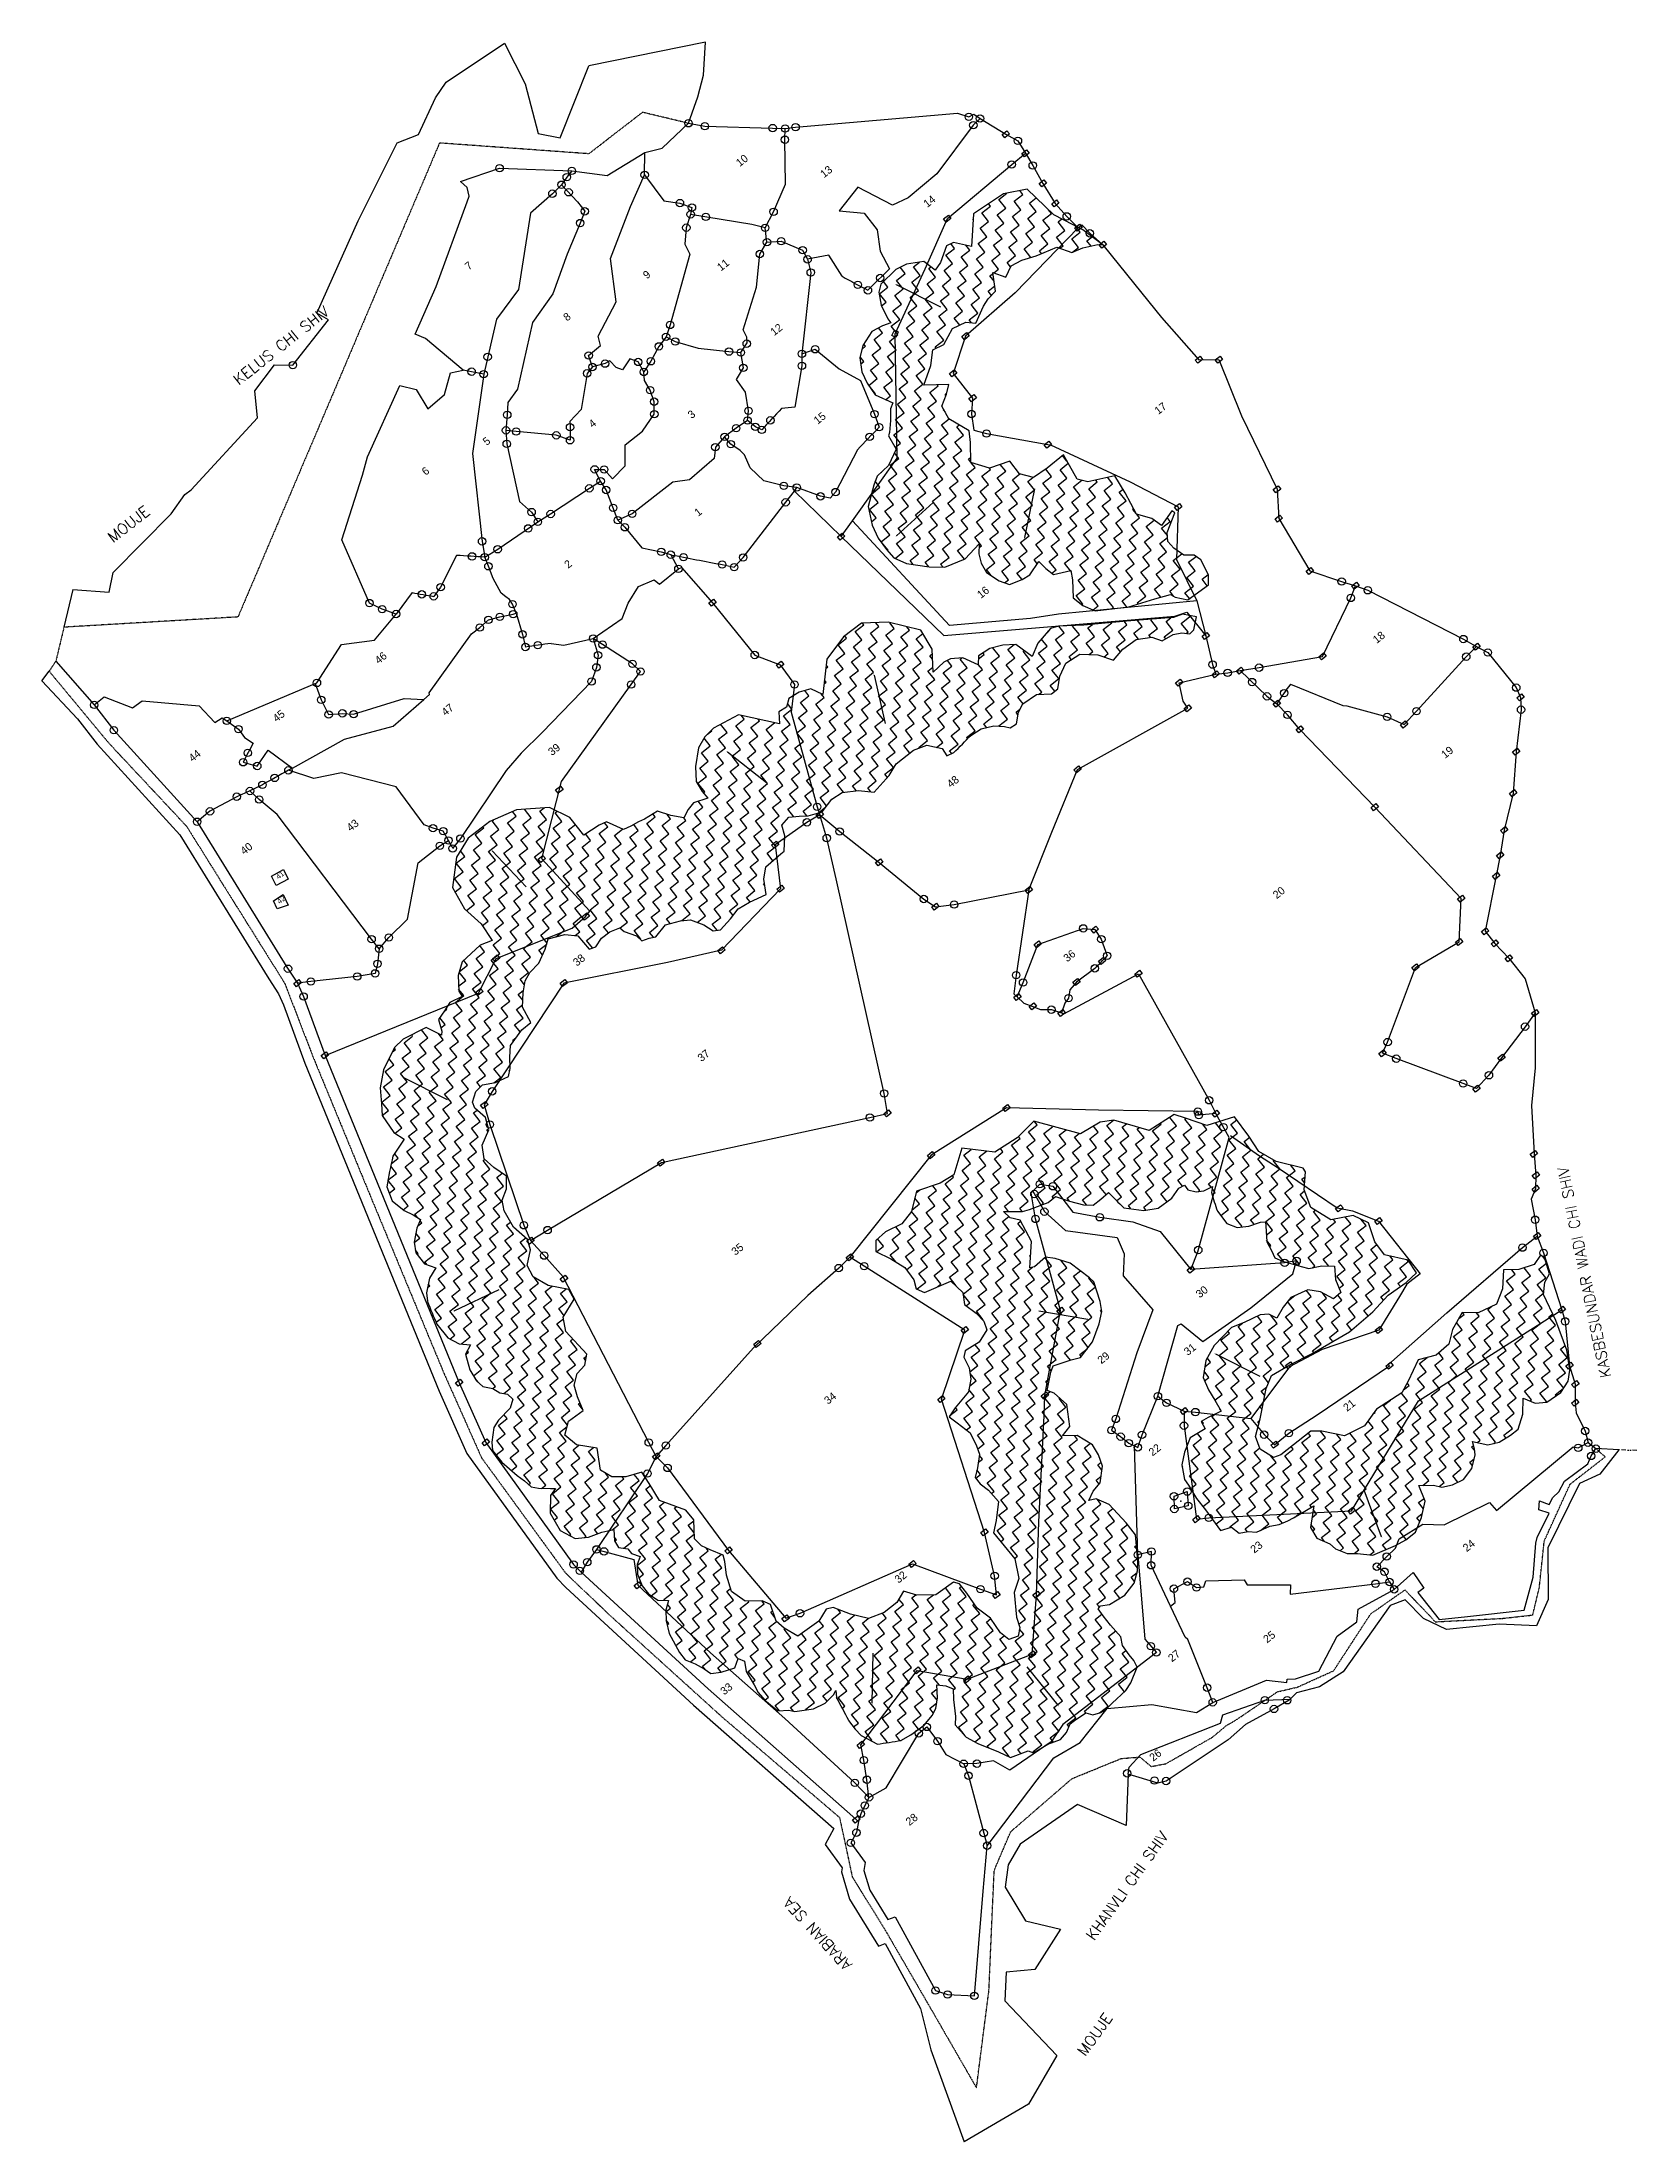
# Model space of a CAD drawing. Header units: metres. Extents: x 348758 to 350592, y 1757753 to 1760169.
import ezdxf

# ---------------------------------------------------------------- set-up
doc = ezdxf.new("R2010")
doc.units = ezdxf.units.M
doc.header["$MEASUREMENT"] = 0
doc.linetypes.add('DASHDOT', pattern=[1, 0.5, -0.25, 0, -0.25])
doc.linetypes.add('DIVIDE', pattern=[1.25, 0.5, -0.25, 0, -0.25, 0, -0.25])
for name, color, linetype in [('OFF', 1, 'Continuous'), ('OTHERS', 1, 'Continuous'), ('POLY_HATCH', 12, 'Continuous'), ('POLY_PARCEL', 6, 'Continuous'), ('POLY_ROAD', 30, 'Continuous'), ('POLY_WATER', 4, 'Continuous'), ('SYM_ARROW', 1, 'Continuous'), ('TEXT_MAPOUT', 7, 'Continuous'), ('TEXT_PARCEL', 7, 'Continuous'), ('V_BOUND_LINE', 7, 'Continuous'), ('V_BOUND_STREAM_LINE', 7, 'DASHDOT'), ('V_DIVIDE_LINE', 7, 'DIVIDE')]:
    doc.layers.add(name, color=color, linetype=linetype)
doc.styles.get("Standard").update_dxf_attribs({"font": 'simplex.shx'})
doc.styles.add('TEXT_MAP', font='')
doc.styles.get('TEXT_MAP').set_extended_font_data('Kruti Dev 050')

msp = doc.modelspace()

# ---------------------------------------------------------------- texts
at = {"layer": 'TEXT_MAPOUT'}
for s, height, rotation, p in [('KELUS CHI SHIV', 12.507, 38.2917, (348984, 1759773.8)), ('MOUJE', 12.51, 38.2917, (348839.6, 1759592.7)), ('KASBESUNDAR WADI CHI SHIV', 12.507, 101.5739, (350562.3, 1758633.8)), ('KHANVLI CHI SHIV', 12.507, 54.4387, (349967.6, 1757983.9)), ('ARABIAN SEA', 12.507, 132.4767, (349690.3, 1757957.6)), ('MOUJE', 12.51, 54.4387, (349957.5, 1757850.8))]:
    msp.add_text(s, height=height, rotation=rotation, dxfattribs=at).set_placement(p)
at = {"layer": 'TEXT_PARCEL', "style": 'TEXT_MAP'}
for s, height, p in [('10', 9.01, (349560.2, 1760025.4)), ('13', 9.01, (349657.1, 1760012.5)), ('14', 9.01, (349775.8, 1759978.3)), ('7', 9.01, (349248.5, 1759906.3)), ('9', 9.01, (349453.3, 1759896.1)), ('11', 9.01, (349538.5, 1759905.2)), ('8', 9.01, (349361.6, 1759847.6)), ('12', 9.01, (349599.8, 1759830.8)), ('4', 9.01, (349390.8, 1759724.9)), ('3', 9.01, (349504.8, 1759735.4)), ('15', 9.01, (349649.7, 1759728.9)), ('17', 9.01, (350041.6, 1759740.1)), ('5', 9.01, (349269.1, 1759704.6)), ('6', 9.01, (349198.9, 1759670.1)), ('1', 9.01, (349512.4, 1759623)), ('2', 9.01, (349362.8, 1759563.1)), ('16', 9.01, (349837.5, 1759528.5)), ('18', 9.01, (350292.7, 1759476.7)), ('46', 9.01, (349144.8, 1759453.1)), ('45', 9.01, (349027.5, 1759386.3)), ('47', 9.01, (349221.6, 1759393.4)), ('44', 9.01, (348930.8, 1759340.5)), ('39', 9.01, (349344.2, 1759347.7)), ('19', 9.01, (350371.3, 1759344.5)), ('48', 9.01, (349802.8, 1759310.7)), ('43', 9.01, (349112.5, 1759260.5)), ('40', 9.01, (348990.3, 1759233.7)), ('41', 6, (349029.7, 1759205.6)), ('42', 6, (349031.1, 1759177.2)), ('20', 9.01, (350177.7, 1759183)), ('38', 9.01, (349372.8, 1759105.4)), ('36', 9.01, (349936.8, 1759110.3)), ('37', 9.01, (349516.1, 1758995.5)), ('35', 9.01, (349555, 1758772.7)), ('30', 9.01, (350089.1, 1758723.7)), ('31', 9.01, (350075.4, 1758657.5)), ('29', 9.01, (349976, 1758647.8)), ('34', 9.01, (349661.6, 1758601.3)), ('21', 9.01, (350258.6, 1758593.1)), ('22', 9.01, (350034.9, 1758541.9)), ('23', 9.01, (350151.9, 1758430)), ('24', 9.01, (350396.2, 1758431.7)), ('32', 9.01, (349742.7, 1758395.5)), ('25', 9.01, (350166.6, 1758326.7)), ('27', 9.01, (350057.2, 1758304.9)), ('33', 9.01, (349542.3, 1758266.9)), ('26', 9.01, (350035.7, 1758190.6)), ('28', 9.01, (349755.4, 1758116.7))]:
    msp.add_text(s, height=height, rotation=38.2917, dxfattribs=at).set_placement(p)

# ---------------------------------------------------------------- linework, layer by layer
for points in [[(349861.9, 1760062.9), (349867.4, 1760067.2), (349870.4, 1760063.5), (349864.9, 1760059.1)], [(349884.6, 1760041), (349890, 1760045.3), (349893, 1760041.5), (349887.5, 1760037.2)], [(349904.6, 1760006.4), (349910, 1760010.7), (349913, 1760007), (349907.5, 1760002.6)], [(349918.9, 1759983.3), (349924.3, 1759987.6), (349927.3, 1759983.8), (349921.9, 1759979.5)], [(349794.6, 1759965.8), (349800.1, 1759970.2), (349803.1, 1759966.4), (349797.6, 1759962.1)], [(349945.4, 1759955.5), (349950.9, 1759959.8), (349953.9, 1759956), (349948.4, 1759951.7)], [(349973.6, 1759935.8), (349979, 1759940.1), (349982, 1759936.3), (349976.6, 1759932)], [(349735.2, 1759831.5), (349738.1, 1759837.8), (349742.5, 1759835.8), (349739.6, 1759829.5)], [(349815.5, 1759830.6), (349821, 1759834.9), (349824, 1759831.1), (349818.5, 1759826.8)], [(350084.1, 1759803.4), (350089.5, 1759807.7), (350092.5, 1759804), (350087.1, 1759799.7)], [(350107.1, 1759803.7), (350112.5, 1759808), (350115.5, 1759804.2), (350110.1, 1759799.9)], [(349801.3, 1759787.9), (349806.7, 1759792.2), (349809.7, 1759788.4), (349804.2, 1759784.1)], [(349823.8, 1759759.3), (349829.3, 1759763.6), (349832.3, 1759759.8), (349826.8, 1759755.5)], [(349910.3, 1759705.9), (349915.7, 1759710.2), (349918.7, 1759706.4), (349913.3, 1759702.1)], [(350060.3, 1759634.2), (350065.8, 1759638.5), (350068.7, 1759634.7), (350063.3, 1759630.4)], [(350173.8, 1759654.4), (350179.3, 1759658.7), (350182.3, 1759654.9), (350176.8, 1759650.6)], [(350175.8, 1759620.8), (350181.3, 1759625.1), (350184.2, 1759621.4), (350178.8, 1759617)], [(349672.5, 1759600.1), (349678, 1759604.4), (349681, 1759600.6), (349675.5, 1759596.3)], [(350211.5, 1759560.5), (350216.9, 1759564.8), (350219.9, 1759561), (350214.5, 1759556.7)], [(350264, 1759543.6), (350269.4, 1759547.9), (350272.4, 1759544.1), (350266.9, 1759539.8)], [(349524.6, 1759523.9), (349530.1, 1759528.3), (349533, 1759524.5), (349527.6, 1759520.2)], [(350091.8, 1759485.6), (350097.3, 1759490), (350100.3, 1759486.2), (350094.8, 1759481.9)], [(350226.2, 1759462.1), (350231.6, 1759466.4), (350234.6, 1759462.6), (350229.2, 1759458.3)], [(350403.2, 1759473.5), (350408.7, 1759477.8), (350411.6, 1759474), (350406.2, 1759469.7)], [(349602.3, 1759452.6), (349607.7, 1759457), (349610.7, 1759453.2), (349605.3, 1759448.9)], [(350103.4, 1759441.6), (350108.8, 1759446), (350111.8, 1759442.2), (350106.3, 1759437.9)], [(350131.5, 1759445.8), (350137, 1759450.1), (350140, 1759446.4), (350134.5, 1759442.1)], [(350061.4, 1759431.9), (350066.8, 1759436.2), (350069.8, 1759432.5), (350064.4, 1759428.1)], [(350453.9, 1759414.9), (350459.4, 1759419.3), (350462.4, 1759415.5), (350456.9, 1759411.2)], [(350071.4, 1759402.5), (350076.8, 1759406.8), (350079.8, 1759403), (350074.4, 1759398.7)], [(350173.6, 1759407.7), (350179.1, 1759412), (350182.1, 1759408.2), (350176.6, 1759403.9)], [(350200, 1759378.2), (350205.5, 1759382.5), (350208.5, 1759378.7), (350203, 1759374.4)], [(350320, 1759383.8), (350325.5, 1759388.1), (350328.5, 1759384.3), (350323, 1759380)], [(350448.8, 1759352.6), (350454.2, 1759356.9), (350457.2, 1759353.1), (350451.8, 1759348.8)], [(349944.5, 1759332.1), (349949.9, 1759336.4), (349952.9, 1759332.6), (349947.4, 1759328.3)], [(349348.4, 1759308.9), (349353.9, 1759313.2), (349356.9, 1759309.4), (349351.4, 1759305.1)], [(350445.3, 1759304.8), (350450.8, 1759309.1), (350453.8, 1759305.3), (350448.3, 1759301)], [(349648.2, 1759279.8), (349653.7, 1759284.1), (349656.6, 1759280.4), (349651.2, 1759276)], [(350286.2, 1759288.7), (350291.7, 1759293), (350294.6, 1759289.2), (350289.2, 1759284.9)], [(349596.8, 1759245.4), (349602.2, 1759249.7), (349605.2, 1759245.9), (349599.8, 1759241.6)], [(350435.1, 1759262.3), (350440.6, 1759266.6), (350443.6, 1759262.8), (350438.1, 1759258.5)], [(349328.3, 1759229.2), (349333.8, 1759233.5), (349336.8, 1759229.8), (349331.3, 1759225.4)], [(349716.4, 1759225.2), (349721.9, 1759229.5), (349724.8, 1759225.7), (349719.4, 1759221.4)], [(350430.6, 1759233.3), (350436, 1759237.6), (350439, 1759233.8), (350433.5, 1759229.5)], [(350425.9, 1759209.7), (350431.4, 1759214), (350434.4, 1759210.3), (350428.9, 1759205.9)], [(349603, 1759194.8), (349608.4, 1759199.1), (349611.4, 1759195.3), (349605.9, 1759191)], [(349780.9, 1759174.1), (349786.4, 1759178.4), (349789.3, 1759174.7), (349783.9, 1759170.3)], [(349888.4, 1759193.5), (349893.9, 1759197.8), (349896.8, 1759194), (349891.4, 1759189.7)], [(350385.8, 1759183.5), (350391.2, 1759187.8), (350394.2, 1759184), (350388.7, 1759179.7)], [(349378.7, 1759162.9), (349384.2, 1759167.2), (349387.2, 1759163.4), (349381.7, 1759159.1)], [(349964.2, 1759147.9), (349969.7, 1759152.2), (349972.7, 1759148.5), (349967.2, 1759144.1)], [(349535, 1759124.1), (349540.5, 1759128.4), (349543.4, 1759124.7), (349538, 1759120.3)], [(349898.6, 1759130.9), (349904.1, 1759135.2), (349907, 1759131.4), (349901.6, 1759127.1)], [(350383.3, 1759133.6), (350388.8, 1759137.9), (350391.8, 1759134.1), (350386.3, 1759129.8)], [(350413.2, 1759146), (350418.7, 1759150.3), (350421.7, 1759146.5), (350416.2, 1759142.2)], [(350424.3, 1759131.9), (350429.8, 1759136.2), (350432.8, 1759132.4), (350427.3, 1759128.1)], [(349275.7, 1759114.6), (349281.2, 1759118.9), (349284.1, 1759115.2), (349278.7, 1759110.9)], [(349972.8, 1759111.8), (349978.3, 1759116.1), (349981.3, 1759112.4), (349975.8, 1759108)], [(350333.2, 1759104.3), (350338.6, 1759108.6), (350341.6, 1759104.8), (350336.2, 1759100.5)], [(350440.5, 1759114.8), (350445.9, 1759119.1), (350448.9, 1759115.4), (350443.4, 1759111)], [(349047.5, 1759086.2), (349052.9, 1759090.5), (349055.9, 1759086.7), (349050.5, 1759082.4)], [(349256.5, 1759076.2), (349261.9, 1759080.5), (349264.9, 1759076.8), (349259.4, 1759072.5)], [(349353.5, 1759086.4), (349359, 1759090.7), (349361.9, 1759086.9), (349356.5, 1759082.6)], [(349943.2, 1759087.5), (349948.7, 1759091.8), (349951.7, 1759088.1), (349946.2, 1759083.7)], [(350014.4, 1759097), (350019.9, 1759101.3), (350022.8, 1759097.5), (350017.4, 1759093.2)], [(349875.2, 1759070.3), (349880.7, 1759074.6), (349883.7, 1759070.9), (349878.2, 1759066.5)], [(349892.9, 1759059.6), (349898.4, 1759063.9), (349901.3, 1759060.1), (349895.9, 1759055.8)], [(349926.1, 1759051.9), (349931.6, 1759056.2), (349934.6, 1759052.4), (349929.1, 1759048.1)], [(350470.8, 1759052), (350476.3, 1759056.3), (350479.3, 1759052.5), (350473.8, 1759048.2)], [(349078.9, 1759003.1), (349084.4, 1759007.4), (349087.4, 1759003.6), (349081.9, 1758999.3)], [(350295.3, 1759005.5), (350300.7, 1759009.9), (350303.7, 1759006.1), (350298.2, 1759001.8)], [(350432.1, 1759000.4), (350437.5, 1759004.7), (350440.5, 1759000.9), (350435.1, 1758996.6)], [(350403.4, 1758964.9), (350408.8, 1758969.2), (350411.8, 1758965.4), (350406.4, 1758961.1)], [(349262.2, 1758946.1), (349267.7, 1758950.4), (349270.7, 1758946.7), (349265.2, 1758942.3)], [(349725.8, 1758936.3), (349731.2, 1758940.6), (349734.2, 1758936.8), (349728.8, 1758932.5)], [(349862.7, 1758942.7), (349868.1, 1758947), (349871.1, 1758943.2), (349865.6, 1758938.9)], [(350103.5, 1758936.1), (350109, 1758940.5), (350111.9, 1758936.7), (350106.5, 1758932.4)], [(349776, 1758888.3), (349781.4, 1758892.6), (349784.4, 1758888.8), (349779, 1758884.5)], [(350469.3, 1758889.8), (350474.8, 1758894.1), (350477.8, 1758890.3), (350472.3, 1758886)], [(349465.7, 1758879.7), (349471.2, 1758884), (349474.2, 1758880.3), (349468.7, 1758875.9)], [(350471.6, 1758865.1), (350477.1, 1758869.4), (350480.1, 1758865.6), (350474.6, 1758861.3)], [(350471.3, 1758849.5), (350476.7, 1758853.9), (350479.7, 1758850.1), (350474.2, 1758845.8)], [(350245.5, 1758827.2), (350251, 1758831.5), (350254, 1758827.8), (350248.5, 1758823.5)], [(350290.4, 1758812.6), (350295.9, 1758816.9), (350298.9, 1758813.1), (350293.4, 1758808.8)], [(349315.3, 1758789.9), (349320.8, 1758794.2), (349323.8, 1758790.4), (349318.3, 1758786.1)], [(350473, 1758795.2), (350478.5, 1758799.6), (350481.5, 1758795.8), (350476, 1758791.5)], [(349682.5, 1758770.9), (349688, 1758775.2), (349691, 1758771.4), (349685.5, 1758767.1)], [(349353.8, 1758746.1), (349359.3, 1758750.4), (349362.3, 1758746.7), (349356.8, 1758742.3)], [(350074.8, 1758756.6), (350080.3, 1758760.9), (350083.3, 1758757.1), (350077.8, 1758752.8)], [(349924.9, 1758709.5), (349930.4, 1758713.8), (349933.4, 1758710), (349927.9, 1758705.7)], [(350501.3, 1758710.4), (350506.7, 1758714.7), (350509.7, 1758711), (350504.3, 1758706.6)], [(349576.2, 1758671.2), (349581.7, 1758675.5), (349584.7, 1758671.7), (349579.2, 1758667.4)], [(349814.7, 1758687.1), (349820.2, 1758691.4), (349823.2, 1758687.6), (349817.7, 1758683.3)], [(350291, 1758687.1), (350296.4, 1758691.4), (350299.4, 1758687.7), (350294, 1758683.4)], [(350188, 1758646.6), (350193.4, 1758650.9), (350196.4, 1758647.2), (350190.9, 1758642.8)], [(350303.1, 1758645.9), (350308.6, 1758650.3), (350311.5, 1758646.5), (350306.1, 1758642.2)], [(350510.3, 1758646), (350515.8, 1758650.3), (350518.8, 1758646.5), (350513.3, 1758642.2)], [(349233.2, 1758626.5), (349238.7, 1758630.8), (349241.7, 1758627.1), (349236.2, 1758622.7)], [(350516.9, 1758624.8), (350522.4, 1758629.2), (350525.4, 1758625.4), (350519.9, 1758621.1)], [(349787.8, 1758607.6), (349793.2, 1758611.9), (349796.2, 1758608.2), (349790.7, 1758603.9)], [(349907, 1758611.8), (349912.5, 1758616.1), (349915.4, 1758612.3), (349910, 1758608)], [(350066.9, 1758594), (350072.3, 1758598.3), (350075.3, 1758594.5), (350069.9, 1758590.2)], [(350516.6, 1758603.4), (350522.1, 1758607.7), (350525, 1758603.9), (350519.6, 1758599.6)], [(349263.8, 1758557.7), (349269.3, 1758562.1), (349272.2, 1758558.3), (349266.8, 1758554)], [(350171.1, 1758555.1), (350176.6, 1758559.4), (350179.6, 1758555.7), (350174.1, 1758551.3)], [(349460, 1758541.7), (349465.4, 1758546), (349468.4, 1758542.2), (349463, 1758537.9)], [(350259.7, 1758479.2), (350265.1, 1758483.5), (350268.1, 1758479.7), (350262.7, 1758475.4)], [(349837.3, 1758454.3), (349842.8, 1758458.6), (349845.8, 1758454.8), (349840.3, 1758450.5)], [(350081.1, 1758469.5), (350086.6, 1758473.8), (350089.6, 1758470), (350084.1, 1758465.7)], [(349543, 1758433.5), (349548.5, 1758437.9), (349551.5, 1758434.1), (349546, 1758429.8)], [(349754.5, 1758418.1), (349760, 1758422.4), (349762.9, 1758418.7), (349757.5, 1758414.3)], [(349438.7, 1758393.4), (349444.2, 1758397.8), (349447.1, 1758394), (349441.7, 1758389.7)], [(349851.1, 1758382.3), (349856.5, 1758386.6), (349859.5, 1758382.8), (349854, 1758378.5)], [(349897.3, 1758382.7), (349902.8, 1758387), (349905.7, 1758383.2), (349900.3, 1758378.9)], [(349608.7, 1758355.5), (349614.2, 1758359.8), (349617.2, 1758356), (349611.7, 1758351.7)], [(349892.1, 1758314), (349897.5, 1758318.3), (349900.5, 1758314.6), (349895, 1758310.2)], [(349760.1, 1758295.4), (349765.5, 1758299.7), (349768.5, 1758296), (349763.1, 1758291.7)], [(349817.5, 1758285.4), (349823, 1758289.7), (349825.9, 1758286), (349820.5, 1758281.6)], [(349695.1, 1758209.8), (349700.5, 1758214.2), (349703.5, 1758210.4), (349698, 1758206.1)], [(349690, 1758123.9), (349695.5, 1758128.2), (349698.5, 1758124.5), (349693, 1758120.1)]]:
    msp.add_lwpolyline(points, close=True)
for centre in [(349501.2, 1760075.8), (349520, 1760072.4), (349598, 1760070.3), (349612.4, 1760069.7), (349624.4, 1760071.3), (349823.7, 1760083.2), (349828.8, 1760073.7), (349836.5, 1760081.3), (349612.1, 1760056.9), (349880.1, 1760055.6), (349284, 1760024.1), (349367.1, 1760021), (349872.9, 1760028.4), (349897.1, 1760027.3), (349344.7, 1759994.8), (349355.2, 1760005.1), (349361.2, 1760013.9), (349363.4, 1759996.4), (349450.8, 1760016.4), (349382, 1759974.5), (349491.4, 1759984), (349503.7, 1759971), (349505.2, 1759978.9), (349599.1, 1759974), (349376.7, 1759961), (349498.7, 1759955.7), (349521.2, 1759968.1), (349589.4, 1759955.5), (349936.2, 1759968.7), (349962.8, 1759949.2), (349583.3, 1759925.4), (349591.5, 1759939.1), (349607.8, 1759940.1), (349632.5, 1759929.8), (349638.2, 1759919.3), (349641.8, 1759904.2), (349721.7, 1759897.8), (349696, 1759889.9), (349707.6, 1759883.6), (349475.4, 1759830.2), (349480.2, 1759843.8), (349486, 1759824.7), (349270.3, 1759807), (349386.4, 1759808.7), (349443.4, 1759801.2), (349458, 1759802), (349467.2, 1759819.1), (349547.8, 1759813.1), (349561.5, 1759812.1), (349568.2, 1759822.2), (349631.7, 1759810.6), (349646.9, 1759815.8), (349046.1, 1759797.6), (349251.8, 1759790), (349265.7, 1759787.1), (349384.6, 1759788.1), (349390.8, 1759795.4), (349405.3, 1759799.3), (349449.9, 1759789.7), (349564.3, 1759794.4), (349631.7, 1759796.8), (349457.1, 1759768.7), (349461.8, 1759755.5), (349292.8, 1759740.4), (349461.9, 1759741.1), (349569.2, 1759733.9), (349570.2, 1759745), (349595.4, 1759734), (349715.1, 1759741.2), (349826.7, 1759741.3), (349291.3, 1759722.5), (349292.2, 1759706.9), (349303, 1759721.1), (349349.2, 1759716.8), (349365, 1759711.1), (349365, 1759726.1), (349542.8, 1759715.1), (349549.9, 1759706.7), (349556.1, 1759725), (349578.1, 1759726.5), (349585.5, 1759723), (349709.6, 1759715), (349720.4, 1759726.1), (349843.9, 1759718.8), (349532.1, 1759703.1), (349387.2, 1759655.8), (349393.3, 1759677.6), (349400.2, 1759664.1), (349404.2, 1759677.4), (349610.9, 1759658.7), (349625.7, 1759656.8), (349406.5, 1759653.9), (349414.5, 1759633.3), (349613, 1759639.7), (349653.1, 1759646.6), (349670.4, 1759651.5), (349316.9, 1759609.7), (349320.8, 1759628.5), (349327.9, 1759617.2), (349342.7, 1759626.3), (349420, 1759619.1), (349428, 1759611), (349436.5, 1759626.4), (349263.8, 1759594.8), (349281.8, 1759585.7), (349469.9, 1759582.8), (349252.3, 1759577.5), (349266.9, 1759576.5), (349271.1, 1759566.1), (349480.8, 1759579.5), (349489.6, 1759563.1), (349495.4, 1759576.6), (349539.9, 1759568.1), (349553.7, 1759565.1), (349564, 1759576.3), (349216.2, 1759542.1), (350252.4, 1759548.7), (350282.4, 1759538.5), (349134.4, 1759523.8), (349149, 1759516.8), (349164.9, 1759511.2), (349194.5, 1759533.8), (349208.2, 1759531.5), (349298.8, 1759522.5), (349299.7, 1759511.1), (350262.9, 1759529.7), (349261.2, 1759495.6), (349271.1, 1759504.4), (349284.2, 1759508), (349310.3, 1759487.8), (349313.7, 1759473.2), (349327.9, 1759475.3), (349391.7, 1759483.1), (349397.2, 1759463.9), (349402.3, 1759476), (349577.4, 1759464), (350392.4, 1759482.4), (350395.7, 1759462.1), (350420.6, 1759466.9), (349395.3, 1759449.8), (349436.8, 1759453.9), (349446.1, 1759445.1), (350104, 1759453), (350121.3, 1759443.5), (350157.4, 1759449.5), (349073.9, 1759431.9), (349389.8, 1759433.5), (349435.3, 1759430), (349623.1, 1759430.1), (350149.4, 1759432.9), (350166.5, 1759416.5), (350186.2, 1759420.2), (350453.2, 1759426.5), (348817.7, 1759406.6), (349078.9, 1759412.4), (349087.4, 1759395.5), (349103.2, 1759396.9), (349116.1, 1759396), (350190.1, 1759395.1), (350304.8, 1759392.9), (350338.5, 1759399.4), (350458.7, 1759401.1), (348840.4, 1759377.6), (348970.2, 1759388.2), (348983.7, 1759378.8), (348994.5, 1759351.4), (348989.1, 1759340.6), (349005.3, 1759336.3), (349025.3, 1759322.6), (349041.1, 1759331.3), (348981.7, 1759301), (348996.9, 1759307.6), (349007.4, 1759297.7), (349011.2, 1759314.7), (348936.2, 1759272.2), (348950.9, 1759284.2), (349637.4, 1759271.5), (349649.3, 1759289.4), (349207.4, 1759264.7), (349215.3, 1759244.5), (349219.2, 1759261.4), (349225.2, 1759250.7), (349238.9, 1759252.9), (349660.2, 1759253.4), (349675.1, 1759260.9), (349230, 1759241.5), (349771.9, 1759183.3), (349806.8, 1759176.9), (349955.2, 1759149.5), (349136.8, 1759137), (349145.4, 1759126.1), (349156.6, 1759139), (349976, 1759137), (349040.6, 1759103.1), (349143.6, 1759108.8), (349968.5, 1759103.5), (349982.8, 1759118), (349066.8, 1759088.4), (349120.3, 1759094.2), (349140.8, 1759097.7), (349878, 1759095.7), (349886, 1759087.2), (349058.6, 1759071.1), (349918.6, 1759056), (349938.2, 1759069.2), (350463.3, 1759036.4), (350305.3, 1759018.7), (350315.2, 1758999.6), (350421.8, 1758980.5), (349275.4, 1758962), (349726.2, 1758959.6), (350392.1, 1758971), (349709.9, 1758932), (350086.9, 1758938.7), (350088.2, 1758934.6), (350100, 1758951.7), (349272.8, 1758923.8), (350116.4, 1758920.8), (349899, 1758843.9), (349905.3, 1758855.2), (349920.3, 1758852.8), (349900.3, 1758815.2), (349910.5, 1758823.6), (349974.2, 1758817.1), (350475, 1758814.3), (349311.8, 1758807.9), (349339.2, 1758802.4), (349335.2, 1758773), (350087.5, 1758779.5), (350186.8, 1758764.6), (350200.6, 1758767), (350460.4, 1758782.2), (350484.6, 1758776.1), (349674, 1758758.7), (349703.2, 1758760.9), (350509.5, 1758697.3), (350041.1, 1758611.2), (350050.9, 1758603.7), (350084.2, 1758593), (349987.8, 1758572.1), (349992.7, 1758585.1), (350071.1, 1758577.3), (350191.6, 1758568.7), (350532.5, 1758571.2), (349455.5, 1758557.9), (349475.2, 1758554.5), (349998.2, 1758564.7), (350007.5, 1758557.3), (350018, 1758552.4), (350022.8, 1758566.9), (350163.2, 1758567), (350524.5, 1758551.9), (350535.8, 1758557.8), (350544.8, 1758550.9), (349454, 1758522.3), (349477.2, 1758528.7), (350539.4, 1758542.5), (350059.6, 1758496.1), (350074.9, 1758501.5), (350060, 1758481.5), (350076, 1758485.2), (350099.7, 1758471.3), (349395.4, 1758435), (349404.1, 1758432.7), (350018, 1758428.7), (350033.6, 1758432.5), (350304.2, 1758426.8), (349369.1, 1758417.7), (349376.2, 1758410.3), (349384.8, 1758420.3), (349853.3, 1758404.6), (350033.3, 1758416.7), (350292.9, 1758415.1), (350301.7, 1758409.3), (349837, 1758389.2), (350059.5, 1758389.8), (350075.1, 1758397.9), (350085.4, 1758391.1), (350291.4, 1758395.5), (350307.4, 1758397.5), (350312.8, 1758389), (349629.5, 1758361.5), (350033, 1758323.7), (350039.3, 1758316.4), (350097.7, 1758275.9), (350104.1, 1758259), (350164.1, 1758261.5), (350189.8, 1758261.4), (349775.3, 1758230.7), (350174.6, 1758251.4), (349766.1, 1758223.4), (349787.7, 1758214.3), (349702.9, 1758192.4), (349817.7, 1758188.4), (349832.9, 1758188.5), (349692.6, 1758166.4), (349706.4, 1758170), (349823.3, 1758174.6), (350005.7, 1758177.3), (350037.1, 1758169), (350050.5, 1758168.5), (349704.1, 1758140.3), (349708.8, 1758149.7), (349694.3, 1758109.1), (349699.5, 1758130.9), (349688, 1758097.4), (349840.7, 1758108.6), (349844.7, 1758094.1), (349785.2, 1757927.4), (349799.2, 1757922.9), (349830, 1757921.3)]:
    msp.add_circle(centre, 4.26)
msp.add_point((350067.6, 1758490.6))
at = {"layer": 'OFF'}
for p, q in [((349520.9, 1760169.3), (349386.7, 1760142)), ((348793.3, 1759539.5), (348783, 1759496)), ((348757.7, 1759434.3), (348765.9, 1759445.4)), ((350571.3, 1758549.5), (350544.8, 1758550.9))]:
    msp.add_line(p, q, dxfattribs=at)
at = {"layer": 'OTHERS'}
for p, q in [((348757.7, 1759434.3), (348798.4, 1759390.7)), ((348798.4, 1759390.7), (348821.3, 1759361.4)), ((348821.3, 1759361.4), (348916.1, 1759257.1)), ((348916.1, 1759257.1), (349018.4, 1759091.3)), ((349018.4, 1759091.3), (349029.8, 1759074.3)), ((349029.8, 1759074.3), (349035.4, 1759061.7)), ((349035.4, 1759061.7), (349059.8, 1758994.3)), ((349059.8, 1758994.3), (349214.4, 1758617)), ((349214.4, 1758617), (349246.2, 1758545.5)), ((349246.2, 1758545.5), (349349.9, 1758401.7)), ((349349.9, 1758401.7), (349360.1, 1758391)), ((349360.1, 1758391), (349507, 1758255.9)), ((349507, 1758255.9), (349668.3, 1758113.7)), ((349668.3, 1758113.7), (349658.5, 1758095.5)), ((349658.5, 1758095.5), (349677.9, 1758068.7)), ((349677.9, 1758068.7), (349677.1, 1758064.1)), ((349677.1, 1758064.1), (349686.5, 1758032.6)), ((349686.5, 1758032.6), (349719.7, 1757978.6)), ((349719.7, 1757978.6), (349727.3, 1757981.4)), ((349727.3, 1757981.4), (349768, 1757906.7)), ((349768, 1757906.7), (349779.9, 1757859.3)), ((349779.9, 1757859.3), (349779.9, 1757859.3)), ((349779.9, 1757859.3), (349818.3, 1757753.2))]:
    msp.add_line(p, q, dxfattribs=at)
at = {"layer": 'POLY_HATCH'}
for p, q in [((349890.8, 1760000), (349863.5, 1759994.6)), ((349921.3, 1759970.6), (349890.8, 1760000)), ((349863.5, 1759994.6), (349828.9, 1759971.5)), ((349828.9, 1759971.5), (349826.7, 1759934.1)), ((349954.6, 1759953.1), (349921.3, 1759970.6)), ((349977.8, 1759936.1), (349954.6, 1759953.1)), ((349797.8, 1759934.8), (349791, 1759915.7)), ((349806, 1759938.8), (349797.8, 1759934.8)), ((349826.7, 1759934.1), (349806, 1759938.8)), ((349901.1, 1759923.3), (349910.2, 1759927.2)), ((349910.2, 1759927.2), (349925, 1759933.2)), ((349925, 1759933.2), (349941.9, 1759927.1)), ((349941.9, 1759927.1), (349954.8, 1759932.4)), ((349954.8, 1759932.4), (349972, 1759936.3)), ((349972, 1759936.3), (349977.8, 1759936.1)), ((349739.8, 1759907.6), (349722.4, 1759890.7)), ((349751.9, 1759913.9), (349739.8, 1759907.6)), ((349771.7, 1759916.6), (349751.9, 1759913.9)), ((349785, 1759906.9), (349771.7, 1759916.6)), ((349791, 1759915.7), (349785, 1759906.9)), ((349854.4, 1759882.6), (349851.4, 1759904.2)), ((349851.4, 1759904.2), (349866.1, 1759898.9)), ((349866.1, 1759898.9), (349872.2, 1759911.8)), ((349872.2, 1759911.8), (349884.7, 1759918.4)), ((349884.7, 1759918.4), (349901.1, 1759923.3)), ((349722.4, 1759890.7), (349720, 1759881.4)), ((349720, 1759881.4), (349722.8, 1759866.6)), ((349846, 1759873.7), (349854.4, 1759882.6)), ((349722.8, 1759866.6), (349730.4, 1759850.8)), ((349831.5, 1759845.9), (349840.5, 1759865.2)), ((349840.5, 1759865.2), (349846, 1759873.7)), ((349711.9, 1759836.1), (349701.9, 1759820.1)), ((349724.5, 1759842.9), (349711.9, 1759836.1)), ((349733.9, 1759846.3), (349724.5, 1759842.9)), ((349730.4, 1759850.8), (349733.9, 1759846.3)), ((349795, 1759821.2), (349804.9, 1759839.5)), ((349804.9, 1759839.5), (349820.2, 1759846.8)), ((349820.2, 1759846.8), (349831.5, 1759845.9)), ((349701.9, 1759820.1), (349698.4, 1759806)), ((349698.4, 1759806), (349700.6, 1759789.9)), ((349780, 1759797.2), (349782.1, 1759815)), ((349782.1, 1759815), (349795, 1759821.2)), ((349700.6, 1759789.9), (349706.7, 1759776.9)), ((349771.9, 1759774.6), (349780, 1759797.2)), ((349706.7, 1759776.9), (349716, 1759763.2)), ((349716, 1759763.2), (349736.2, 1759754)), ((349800.5, 1759775.3), (349771.9, 1759774.6)), ((349792.6, 1759750.4), (349797.8, 1759764.3)), ((349797.8, 1759764.3), (349800.5, 1759775.3)), ((349733.4, 1759734), (349732.2, 1759720.1)), ((349733.6, 1759747.1), (349733.4, 1759734)), ((349736.2, 1759754), (349733.6, 1759747.1)), ((349800.8, 1759735.9), (349792.6, 1759750.4)), ((349824, 1759721.8), (349800.8, 1759735.9)), ((349732.2, 1759720.1), (349731.3, 1759716.1)), ((349731.3, 1759716.1), (349739.9, 1759700.8)), ((349825.6, 1759708.5), (349824, 1759721.8)), ((349826.1, 1759685.4), (349825.6, 1759708.5)), ((349739.9, 1759700.8), (349731.4, 1759681.9)), ((349847.3, 1759679.1), (349826.1, 1759685.4)), ((349870.9, 1759687.2), (349847.3, 1759679.1)), ((349881.8, 1759672.3), (349870.9, 1759687.2)), ((349932.4, 1759694.5), (349913.9, 1759679)), ((349948.1, 1759666.4), (349932.4, 1759694.5)), ((349714.2, 1759659.4), (349707.7, 1759634.8)), ((349718.2, 1759669.8), (349714.2, 1759659.4)), ((349731.4, 1759681.9), (349718.2, 1759669.8)), ((349898.1, 1759668.2), (349881.8, 1759672.3)), ((349913.9, 1759679), (349898.1, 1759668.2)), ((349960.4, 1759663.1), (349948.1, 1759666.4)), ((349991.4, 1759670.2), (349960.4, 1759663.1)), ((350003.5, 1759650.6), (349991.4, 1759670.2)), ((350016.5, 1759626), (350003.5, 1759650.6)), ((349707.7, 1759634.8), (349712.4, 1759613.5)), ((349712.4, 1759613.5), (349719.3, 1759598.6)), ((350034, 1759621.2), (350016.5, 1759626)), ((350045.3, 1759613.1), (350034, 1759621.2)), ((350057.2, 1759629.8), (350045.3, 1759613.1)), ((350051.6, 1759605.1), (350060.6, 1759627.6)), ((350060.6, 1759627.6), (350057.2, 1759629.8)), ((349719.3, 1759598.6), (349729, 1759585.3)), ((349819.4, 1759574.5), (349835.6, 1759592)), ((349835.6, 1759592), (349835.1, 1759580.3)), ((350052.6, 1759594.6), (350051.6, 1759605.1)), ((350059.4, 1759587), (350052.6, 1759594.6)), ((350070.7, 1759578.9), (350059.4, 1759587)), ((349729, 1759585.3), (349737.4, 1759575.7)), ((349737.4, 1759575.7), (349752.1, 1759569.4)), ((349752.1, 1759569.4), (349778.1, 1759565.3)), ((349778.1, 1759565.3), (349796.1, 1759565)), ((349796.1, 1759565), (349819.4, 1759574.5)), ((349835.1, 1759580.3), (349837.9, 1759569.6)), ((349837.9, 1759569.6), (349843.9, 1759558.9)), ((349893.8, 1759556.2), (349904.3, 1759571.8)), ((349904.3, 1759571.8), (349912.3, 1759563.6)), ((349912.3, 1759563.6), (349921, 1759556.7)), ((350082.9, 1759578.8), (350070.7, 1759578.9)), ((350090.4, 1759573.4), (350082.9, 1759578.8)), ((350099.3, 1759556.1), (350090.4, 1759573.4)), ((349843.9, 1759558.9), (349858.6, 1759549.5)), ((349858.6, 1759549.5), (349870.3, 1759545)), ((349870.3, 1759545), (349885, 1759550.9)), ((349885, 1759550.9), (349893.8, 1759556.2)), ((349921, 1759556.7), (349941, 1759561.1)), ((349941, 1759561.1), (349942.9, 1759550.5)), ((349942.9, 1759550.5), (349943.7, 1759530)), ((350075.5, 1759527.6), (350099.3, 1759544.8)), ((350099.3, 1759544.8), (350099.3, 1759556.1)), ((349943.7, 1759530), (349954.9, 1759521)), ((349954.9, 1759521), (349968.9, 1759514.8)), ((349968.9, 1759514.8), (350007.5, 1759519.3)), ((350007.5, 1759519.3), (350037.6, 1759528.5)), ((350037.6, 1759528.5), (350055.4, 1759533.6)), ((350055.4, 1759533.6), (350060.9, 1759530.7)), ((350060.9, 1759530.7), (350075.5, 1759527.6)), ((349700, 1759500.6), (349679.5, 1759485.1)), ((349730.7, 1759501.7), (349700, 1759500.6)), ((349768.6, 1759492.5), (349730.7, 1759501.7)), ((349781.6, 1759470.7), (349768.6, 1759492.5)), ((349917.4, 1759494.6), (349903.1, 1759477.6)), ((349926.9, 1759497.1), (349917.4, 1759494.6)), ((349956, 1759498.4), (349926.9, 1759497.1)), ((350005.1, 1759503), (349956, 1759498.4)), ((350059, 1759507), (350005.1, 1759503)), ((350069.4, 1759511), (350059, 1759507)), ((350085.4, 1759507.9), (350069.4, 1759511)), ((350077.7, 1759488.4), (350082.2, 1759492.8)), ((350082.2, 1759492.8), (350085.4, 1759507.9)), ((349679.5, 1759485.1), (349660.5, 1759459.4)), ((349782.5, 1759444.3), (349781.6, 1759470.7)), ((349847.8, 1759471.7), (349834.8, 1759462.9)), ((349862.6, 1759475.5), (349847.8, 1759471.7)), ((349877.8, 1759476.2), (349862.6, 1759475.5)), ((349896.5, 1759462.4), (349877.8, 1759476.2)), ((349903.1, 1759477.6), (349896.5, 1759462.4)), ((349990.1, 1759457.9), (350000.7, 1759470.7)), ((350000.7, 1759470.7), (350016.1, 1759482)), ((350016.1, 1759482), (350034, 1759484.4)), ((350034, 1759484.4), (350046.1, 1759480.5)), ((350046.1, 1759480.5), (350058.5, 1759487.6)), ((350058.5, 1759487.6), (350068.7, 1759489.4)), ((350068.7, 1759489.4), (350077.7, 1759488.4)), ((349660.5, 1759459.4), (349655.7, 1759418.6)), ((349794.9, 1759455.6), (349782.5, 1759444.3)), ((349802.6, 1759459.5), (349794.9, 1759455.6)), ((349816.6, 1759460.6), (349802.6, 1759459.5)), ((349834.4, 1759452.6), (349816.6, 1759460.6)), ((349834.8, 1759462.9), (349834.4, 1759452.6)), ((349928.1, 1759439.5), (349935, 1759454.8)), ((349935, 1759454.8), (349951.3, 1759465)), ((349951.3, 1759465), (349971.8, 1759464.1)), ((349971.8, 1759464.1), (349990.1, 1759457.9)), ((349628.6, 1759421.4), (349616.5, 1759414)), ((349642.1, 1759425), (349628.6, 1759421.4)), ((349655.7, 1759418.6), (349642.1, 1759425)), ((349885.7, 1759407.8), (349901.5, 1759418.5)), ((349901.5, 1759418.5), (349918.7, 1759419.5)), ((349918.7, 1759419.5), (349926, 1759425.2)), ((349926, 1759425.2), (349928.1, 1759439.5)), ((349558.6, 1759395.3), (349530.1, 1759379.9)), ((349605.9, 1759385), (349558.6, 1759395.3)), ((349613.8, 1759404), (349605.2, 1759398.6)), ((349605.2, 1759398.6), (349605.9, 1759385)), ((349616.5, 1759414), (349613.8, 1759404)), ((349878.5, 1759385), (349880.6, 1759398.4)), ((349880.6, 1759398.4), (349885.7, 1759407.8)), ((349519.9, 1759369.8), (349512.9, 1759357.1)), ((349530.1, 1759379.9), (349519.9, 1759369.8)), ((349825.8, 1759371.6), (349837.8, 1759379.2)), ((349837.8, 1759379.2), (349852.3, 1759382.5)), ((349852.3, 1759382.5), (349864.7, 1759381.6)), ((349864.7, 1759381.6), (349871.1, 1759380.3)), ((349871.1, 1759380.3), (349878.5, 1759385)), ((349512.9, 1759357.1), (349509.1, 1759335.6)), ((349740, 1759338.9), (349760, 1759354.7)), ((349760, 1759354.7), (349775.3, 1759360.4)), ((349775.3, 1759360.4), (349792.9, 1759356.3)), ((349792.9, 1759356.3), (349798.4, 1759348.1)), ((349798.4, 1759348.1), (349806.4, 1759351.7)), ((349509.1, 1759335.6), (349509.9, 1759318.4)), ((349714.6, 1759306.2), (349731.9, 1759325.3)), ((349731.9, 1759325.3), (349740, 1759338.9)), ((349523.6, 1759299.3), (349507, 1759294.1)), ((349509.9, 1759318.4), (349516.9, 1759306.9)), ((349516.9, 1759306.9), (349523.6, 1759299.3)), ((349655.1, 1759283.5), (349665.9, 1759298.3)), ((349665.9, 1759298.3), (349677.9, 1759306)), ((349677.9, 1759306), (349696.7, 1759308.3)), ((349696.7, 1759308.3), (349714.6, 1759306.2)), ((349303.5, 1759285.9), (349272.8, 1759272.4)), ((349341.2, 1759288.7), (349303.5, 1759285.9)), ((349364.6, 1759277.2), (349341.2, 1759288.7)), ((349380.8, 1759256.6), (349364.6, 1759277.2)), ((349450.6, 1759275.2), (349443.9, 1759272)), ((349465.6, 1759284.2), (349450.6, 1759275.2)), ((349481, 1759279.2), (349465.6, 1759284.2)), ((349495.8, 1759276.7), (349481, 1759279.2)), ((349500.9, 1759286.4), (349495.8, 1759276.7)), ((349507, 1759294.1), (349500.9, 1759286.4)), ((349608.6, 1759268.4), (349616.7, 1759277.5)), ((349616.7, 1759277.5), (349628.4, 1759278.6)), ((349628.4, 1759278.6), (349639, 1759278.9)), ((349639, 1759278.9), (349655.1, 1759283.5)), ((349247.9, 1759253.4), (349234.5, 1759231.5)), ((349272.8, 1759272.4), (349247.9, 1759253.4)), ((349398.4, 1759268.2), (349380.8, 1759256.6)), ((349406.8, 1759272), (349398.4, 1759268.2)), ((349426.5, 1759263.3), (349406.8, 1759272)), ((349434.9, 1759267.1), (349426.5, 1759263.3)), ((349443.9, 1759272), (349434.9, 1759267.1)), ((349612.1, 1759255.9), (349608.6, 1759268.4)), ((349611.4, 1759238.2), (349612.1, 1759255.9)), ((349234.5, 1759231.5), (349230, 1759196.6)), ((349590.2, 1759220.5), (349607.5, 1759235.1)), ((349607.5, 1759235.1), (349611.4, 1759238.2)), ((349588, 1759206.2), (349590.2, 1759220.5)), ((349590.4, 1759188.4), (349588, 1759206.2)), ((349230, 1759196.6), (349243.8, 1759171.9)), ((349558.3, 1759172), (349571.3, 1759179.5)), ((349571.3, 1759179.5), (349590.4, 1759188.4)), ((349243.8, 1759171.9), (349262.9, 1759154.9)), ((349262.9, 1759154.9), (349275.4, 1759135.5)), ((349463.8, 1759139.8), (349474.7, 1759153.7)), ((349474.7, 1759153.7), (349491.9, 1759158.2)), ((349491.9, 1759158.2), (349503.6, 1759159.3)), ((349503.6, 1759159.3), (349519, 1759153.5)), ((349519, 1759153.5), (349529.7, 1759146.7)), ((349537.9, 1759147.8), (349549.4, 1759160.5)), ((349549.4, 1759160.5), (349558.3, 1759172)), ((349261.6, 1759130.1), (349241, 1759111.1)), ((349275.4, 1759135.5), (349261.6, 1759130.1)), ((349336.5, 1759125.6), (349339.9, 1759137.3)), ((349339.9, 1759137.3), (349359.1, 1759142.6)), ((349359.1, 1759142.6), (349374, 1759140.8)), ((349374, 1759140.8), (349386.8, 1759125.7)), ((349386.8, 1759125.7), (349394.6, 1759128.3)), ((349394.6, 1759128.3), (349401.3, 1759138.1)), ((349401.3, 1759138.1), (349410.7, 1759145.6)), ((349410.7, 1759145.6), (349422.3, 1759150.2)), ((349422.3, 1759150.2), (349427.4, 1759146.1)), ((349427.4, 1759146.1), (349441.4, 1759141)), ((349441.4, 1759141), (349447.7, 1759135.2)), ((349447.7, 1759135.2), (349456.1, 1759138.2)), ((349456.1, 1759138.2), (349463.8, 1759139.8)), ((349529.7, 1759146.7), (349537.9, 1759147.8)), ((349241, 1759111.1), (349236.3, 1759095.3)), ((349318.6, 1759098.7), (349329, 1759109.5)), ((349329, 1759109.5), (349336.5, 1759125.6)), ((349236.3, 1759095.3), (349237, 1759077.3)), ((349310.9, 1759075.5), (349313.5, 1759089.2)), ((349313.5, 1759089.2), (349318.6, 1759098.7)), ((349226.7, 1759064.2), (349220.8, 1759054.5)), ((349241.1, 1759071.2), (349226.7, 1759064.2)), ((349237, 1759077.3), (349241.1, 1759071.2)), ((349310.4, 1759058.9), (349310.9, 1759075.5)), ((349319.9, 1759041.3), (349310.4, 1759058.9)), ((349199.4, 1759035.5), (349173.1, 1759021.9)), ((349217.1, 1759026.7), (349199.4, 1759035.5)), ((349220.8, 1759054.5), (349213.6, 1759044.6)), ((349213.6, 1759044.6), (349217.6, 1759031.4)), ((349217.6, 1759031.4), (349217.1, 1759026.7)), ((349296.7, 1759014.8), (349309.4, 1759032.9)), ((349309.4, 1759032.9), (349319.9, 1759041.3)), ((349163.2, 1759012.6), (349150.6, 1758986.9)), ((349173.1, 1759021.9), (349163.2, 1759012.6)), ((349295.6, 1759001.4), (349296.7, 1759014.8)), ((349150.6, 1758986.9), (349146.5, 1758965.9)), ((349294.4, 1758978.9), (349296.1, 1758988.3)), ((349296.1, 1758988.3), (349295.6, 1759001.4)), ((349146.5, 1758965.9), (349148, 1758947.8)), ((349252.8, 1758949.6), (349256.7, 1758961.7)), ((349256.7, 1758961.7), (349264.2, 1758969.4)), ((349264.2, 1758969.4), (349279.1, 1758972.2)), ((349279.1, 1758972.2), (349294.4, 1758978.9)), ((349148, 1758947.8), (349148.8, 1758934.2)), ((349255.5, 1758942.8), (349252.8, 1758949.6)), ((349267.8, 1758931.8), (349255.5, 1758942.8)), ((350059.8, 1758935.3), (350031, 1758917)), ((350072.9, 1758931.2), (350059.8, 1758935.3)), ((349148.8, 1758934.2), (349162.5, 1758914.8)), ((349162.5, 1758914.8), (349174.3, 1758907)), ((349264, 1758900), (349271.6, 1758917.8)), ((349271.6, 1758917.8), (349267.8, 1758931.8)), ((349898.5, 1758927.5), (349879.2, 1758908.7)), ((349952.1, 1758913.2), (349898.5, 1758927.5)), ((349974.8, 1758926.6), (349952.1, 1758913.2)), ((349990.2, 1758928.8), (349974.8, 1758926.6)), ((350031, 1758917), (349990.2, 1758928.8)), ((350097.5, 1758922.8), (350072.9, 1758931.2)), ((350129.3, 1758932.6), (350097.5, 1758922.8)), ((350145.8, 1758910.6), (350129.3, 1758932.6)), ((350157.3, 1758892.7), (350145.8, 1758910.6)), ((349174.3, 1758907), (349161.2, 1758887.5)), ((349266.4, 1758884.5), (349264, 1758900)), ((349815.4, 1758896.5), (349806.3, 1758865.9)), ((349853.6, 1758892.1), (349815.4, 1758896.5)), ((349879.2, 1758908.7), (349853.6, 1758892.1)), ((350177, 1758881.3), (350157.3, 1758892.7)), ((349277.2, 1758874.2), (349266.4, 1758884.5)), ((349292.1, 1758864.4), (349277.2, 1758874.2)), ((349291.9, 1758849.8), (349292.1, 1758864.4)), ((349806.3, 1758865.9), (349790.6, 1758856.2)), ((350208.2, 1758873.8), (350177, 1758881.3)), ((350210.7, 1758869.5), (350208.2, 1758873.8)), ((350209.3, 1758848.5), (350210.7, 1758869.5)), ((349154.3, 1758852), (349160.4, 1758836.2)), ((349286.9, 1758836.8), (349291.9, 1758849.8)), ((349763.4, 1758847.3), (349757.6, 1758823.8)), ((349790.6, 1758856.2), (349763.4, 1758847.3)), ((349914.8, 1758834.3), (349923.2, 1758840.9)), ((349923.2, 1758840.9), (349939.3, 1758835.8)), ((349966.6, 1758831), (349975.4, 1758837.9)), ((349975.4, 1758837.9), (349984.3, 1758845.7)), ((350041.5, 1758827.4), (350057.2, 1758839.1)), ((350057.2, 1758839.1), (350065.3, 1758850.5)), ((350065.3, 1758850.5), (350071.7, 1758854.1)), ((350071.7, 1758854.1), (350075.4, 1758848.5)), ((350075.4, 1758848.5), (350085.1, 1758846.2)), ((350085.1, 1758846.2), (350094, 1758847.5)), ((350094, 1758847.5), (350103.7, 1758852.4)), ((350103.7, 1758852.4), (350102.6, 1758845.7)), ((350217, 1758828.5), (350209.3, 1758848.5)), ((349160.4, 1758836.2), (349174.2, 1758825)), ((349174.2, 1758825), (349184.7, 1758819.8)), ((349184.7, 1758819.8), (349193.2, 1758814.4)), ((349193.2, 1758814.4), (349188.9, 1758804.6)), ((349289.4, 1758824.5), (349286.9, 1758836.8)), ((349299.8, 1758805.7), (349289.4, 1758824.5)), ((349757.6, 1758823.8), (349746.4, 1758809.6)), ((349863.4, 1758823.6), (349885.3, 1758823.8)), ((349871.3, 1758816.3), (349863.4, 1758823.6)), ((349882.5, 1758813.8), (349871.3, 1758816.3)), ((349895.6, 1758789.2), (349882.5, 1758813.8)), ((349885.3, 1758823.8), (349893.5, 1758826)), ((349893.5, 1758826), (349914.8, 1758834.3)), ((349939.3, 1758835.8), (349955.5, 1758831.5)), ((349955.5, 1758831.5), (349966.6, 1758831)), ((350001.7, 1758828.1), (350024.8, 1758825)), ((350024.8, 1758825), (350041.5, 1758827.4)), ((350109.6, 1758824.2), (350120.2, 1758810.1)), ((350239.9, 1758814.3), (350217, 1758828.5)), ((350265.6, 1758819.3), (350239.9, 1758814.3)), ((350283.2, 1758810.7), (350265.6, 1758819.3)), ((349188.9, 1758804.6), (349185.8, 1758788.6)), ((349316.2, 1758791.7), (349299.8, 1758805.7)), ((349319.4, 1758779.8), (349316.2, 1758791.7)), ((349727.7, 1758800.2), (349716.5, 1758790.5)), ((349716.5, 1758790.5), (349716.5, 1758777.9)), ((349746.4, 1758809.6), (349727.7, 1758800.2)), ((350120.2, 1758810.1), (350132.4, 1758805.5)), ((350132.4, 1758805.5), (350145.7, 1758806.7)), ((350145.7, 1758806.7), (350159, 1758811.6)), ((350159, 1758811.6), (350165, 1758812)), ((350165, 1758812), (350165.4, 1758801.7)), ((350165.4, 1758801.7), (350166.2, 1758788.8)), ((350290.7, 1758788.8), (350283.2, 1758810.7)), ((349185.8, 1758788.6), (349187.8, 1758776.1)), ((349187.8, 1758776.1), (349197.8, 1758763.4)), ((349315.5, 1758761.8), (349319.4, 1758779.8)), ((349716.5, 1758777.9), (349734.1, 1758769.3)), ((349734.1, 1758769.3), (349750, 1758759.4)), ((349893.6, 1758759.1), (349895.6, 1758789.2)), ((349911.8, 1758771.3), (349899.3, 1758760.1)), ((349923.1, 1758769.6), (349911.8, 1758771.3)), ((349940, 1758764.4), (349923.1, 1758769.6)), ((350166.2, 1758788.8), (350171.9, 1758779)), ((350171.9, 1758779), (350175.6, 1758770.6)), ((350175.6, 1758770.6), (350184.4, 1758766.8)), ((350184.4, 1758766.8), (350205.9, 1758760.3)), ((350301.5, 1758773.9), (350290.7, 1758788.8)), ((350328.9, 1758767.7), (350301.5, 1758773.9)), ((350338.4, 1758753.3), (350328.9, 1758767.7)), ((350480.9, 1758773.5), (350473.7, 1758762.8)), ((350485.8, 1758770.9), (350480.9, 1758773.5)), ((350491.5, 1758751.9), (350485.8, 1758770.9)), ((349197.8, 1758763.4), (349210.5, 1758759.1)), ((349203.5, 1758747.2), (349199.9, 1758730.1)), ((349210.5, 1758759.1), (349203.5, 1758747.2)), ((349322.5, 1758748.4), (349315.5, 1758761.8)), ((349339.9, 1758738.8), (349322.5, 1758748.4)), ((349750, 1758759.4), (349760.4, 1758745.1)), ((349760.4, 1758745.1), (349763.2, 1758734.7)), ((349772.7, 1758730.6), (349802.9, 1758743.7)), ((349802.9, 1758743.7), (349816.7, 1758730.5)), ((349899.3, 1758760.1), (349893.6, 1758759.1)), ((349962.5, 1758747.4), (349940, 1758764.4)), ((349967.5, 1758742.9), (349962.5, 1758747.4)), ((349974.8, 1758720.1), (349967.5, 1758742.9)), ((350205.9, 1758760.3), (350214.8, 1758758)), ((350214.8, 1758758), (350229.5, 1758761.1)), ((350229.5, 1758761.1), (350244, 1758760.9)), ((350244, 1758760.9), (350245.4, 1758745.6)), ((350245.4, 1758745.6), (350251.6, 1758730.5)), ((350305.7, 1758727.4), (350326.6, 1758742.1)), ((350326.6, 1758742.1), (350338.4, 1758753.3)), ((350438.7, 1758756.5), (350437.4, 1758734.8)), ((350456.3, 1758756.9), (350438.7, 1758756.5)), ((350473.7, 1758762.8), (350456.3, 1758756.9)), ((350484.7, 1758728.1), (350486.1, 1758742.6)), ((350486.1, 1758742.6), (350491.5, 1758751.9)), ((349199.9, 1758730.1), (349201.1, 1758720.4)), ((349363.5, 1758734), (349339.9, 1758738.8)), ((349357.2, 1758702.1), (349369.7, 1758722.8)), ((349369.7, 1758722.8), (349363.5, 1758734)), ((349763.2, 1758734.7), (349772.7, 1758730.6)), ((349816.7, 1758730.5), (349818.6, 1758716.7)), ((349976.6, 1758708.8), (349974.8, 1758720.1)), ((350194, 1758724.9), (350185.1, 1758713.6)), ((350213.4, 1758733.8), (350194, 1758724.9)), ((350228.2, 1758731.3), (350213.4, 1758733.8)), ((350243.2, 1758723.1), (350228.2, 1758731.3)), ((350251.6, 1758730.5), (350243.2, 1758723.1)), ((350288.4, 1758708.4), (350305.7, 1758727.4)), ((350430.5, 1758717.3), (350409.4, 1758707)), ((350437.4, 1758734.8), (350430.5, 1758717.3)), ((350498.8, 1758698.5), (350484.7, 1758728.1)), ((349211.9, 1758694), (349224.4, 1758678.3)), ((349360.3, 1758685.7), (349357.2, 1758702.1)), ((349818.6, 1758716.7), (349832, 1758706.6)), ((349832, 1758706.6), (349841, 1758697.5)), ((349841, 1758697.5), (349844.3, 1758687.6)), ((349965.7, 1758673.8), (349973.7, 1758694.4)), ((349973.7, 1758694.4), (349976.6, 1758708.8)), ((350140.4, 1758696.2), (350125.8, 1758690.3)), ((350158.6, 1758704.8), (350140.4, 1758696.2)), ((350168.6, 1758705.6), (350158.6, 1758704.8)), ((350178, 1758700.9), (350168.6, 1758705.6)), ((350185.1, 1758713.6), (350178, 1758700.9)), ((350261.6, 1758685.4), (350288.4, 1758708.4)), ((350391.1, 1758707.6), (350380, 1758688.1)), ((350409.4, 1758707), (350391.1, 1758707.6)), ((350511.5, 1758664.4), (350498.8, 1758698.5)), ((349224.4, 1758678.3), (349237.6, 1758671.5)), ((349237.6, 1758671.5), (349250.6, 1758670.4)), ((349250.6, 1758670.4), (349244.9, 1758659.5)), ((349384.4, 1758659.7), (349360.3, 1758685.7)), ((349835.6, 1758673.5), (349819.4, 1758663.4)), ((349844.3, 1758687.6), (349835.6, 1758673.5)), ((349952, 1758655.9), (349965.7, 1758673.8)), ((350105.8, 1758669.6), (350096.1, 1758652.5)), ((350125.8, 1758690.3), (350105.8, 1758669.6)), ((350218.4, 1758660.3), (350261.6, 1758685.4)), ((350375.5, 1758671), (350360.9, 1758658.6)), ((350380, 1758688.1), (350375.5, 1758671)), ((349244.9, 1758659.5), (349249.9, 1758641.4)), ((349373.2, 1758637.4), (349381.9, 1758647)), ((349381.9, 1758647), (349384.4, 1758659.7)), ((349819.4, 1758663.4), (349818, 1758656)), ((349818, 1758656), (349824.1, 1758643.7)), ((349917.8, 1758638.8), (349920.6, 1758646)), ((349920.6, 1758646), (349941.4, 1758653.2)), ((349941.4, 1758653.2), (349952, 1758655.9)), ((350096.1, 1758652.5), (350093, 1758632.9)), ((350171.7, 1758635.1), (350192.7, 1758647.2)), ((350192.7, 1758647.2), (350218.4, 1758660.3)), ((350340.2, 1758653), (350328.8, 1758628.7)), ((350360.9, 1758658.6), (350340.2, 1758653)), ((350514.7, 1758641.3), (350511.5, 1758664.4)), ((349249.9, 1758641.4), (349257.6, 1758629)), ((349257.6, 1758629), (349264.8, 1758622.6)), ((349264.8, 1758622.6), (349276.1, 1758620)), ((349369.6, 1758623.8), (349373.2, 1758637.4)), ((349373.6, 1758610.7), (349369.6, 1758623.8)), ((349826.1, 1758630.9), (349823.3, 1758616.2)), ((349824.1, 1758643.7), (349826.1, 1758630.9)), ((349913.7, 1758617.8), (349917.8, 1758638.8)), ((350093, 1758632.9), (350099.3, 1758618.7)), ((350165.4, 1758620.2), (350171.7, 1758635.1)), ((350328.8, 1758628.7), (350321.6, 1758615)), ((350504.5, 1758615.4), (350512.8, 1758628.4)), ((350512.8, 1758628.4), (350514.7, 1758641.3)), ((349276.1, 1758620), (349284.3, 1758615.1)), ((349296.1, 1758597.4), (349282.6, 1758583.8)), ((349284.3, 1758615.1), (349293.2, 1758613.6)), ((349293.2, 1758613.6), (349299.3, 1758607.8)), ((349299.3, 1758607.8), (349296.1, 1758597.4)), ((349379.9, 1758594.7), (349373.6, 1758610.7)), ((349808.1, 1758597.9), (349800.9, 1758587.7)), ((349823.3, 1758616.2), (349808.1, 1758597.9)), ((349921.7, 1758614.8), (349913.7, 1758617.8)), ((349936.5, 1758601.6), (349921.7, 1758614.8)), ((349939.9, 1758576.5), (349936.5, 1758601.6)), ((350099.3, 1758618.7), (350106.6, 1758606.7)), ((350106.6, 1758606.7), (350113.9, 1758593.9)), ((350158.8, 1758585.3), (350165.4, 1758620.2)), ((350292.3, 1758596.3), (350278.5, 1758577.3)), ((350321.6, 1758615), (350292.3, 1758596.3)), ((350460.6, 1758590.7), (350461.1, 1758609)), ((350461.1, 1758609), (350474.8, 1758603.4)), ((350474.8, 1758603.4), (350488.4, 1758604.2)), ((350488.4, 1758604.2), (350504.5, 1758615.4)), ((349277.2, 1758575.3), (349274.9, 1758558.2)), ((349282.6, 1758583.8), (349277.2, 1758575.3)), ((349359, 1758566.5), (349363.4, 1758582.5)), ((349363.4, 1758582.5), (349379.9, 1758594.7)), ((349800.9, 1758587.7), (349810.1, 1758580.6)), ((349810.1, 1758580.6), (349825.3, 1758569.2)), ((349931.4, 1758565.5), (349939.9, 1758576.5)), ((350095.5, 1758573.7), (350078, 1758563.4)), ((350098.7, 1758586.9), (350091, 1758582.2)), ((350091, 1758582.2), (350095.5, 1758573.7)), ((350113.9, 1758593.9), (350098.7, 1758586.9)), ((350153.4, 1758564.9), (350158.8, 1758585.3)), ((350278.5, 1758577.3), (350255.5, 1758565.5)), ((350446.5, 1758566.6), (350455.3, 1758573.5)), ((350455.3, 1758573.5), (350460.6, 1758590.7)), ((349274.9, 1758558.2), (349275.8, 1758548.9)), ((349275.8, 1758548.9), (349286.5, 1758535.3)), ((349372.3, 1758555.4), (349359, 1758566.5)), ((349396, 1758551.6), (349372.3, 1758555.4)), ((349400, 1758526), (349396, 1758551.6)), ((349825.3, 1758569.2), (349832.6, 1758554.3)), ((349832.6, 1758554.3), (349836, 1758544.4)), ((349948.2, 1758566), (349931.4, 1758565.5)), ((349965.8, 1758555.2), (349948.2, 1758566)), ((349972.8, 1758543.7), (349965.8, 1758555.2)), ((350078, 1758563.4), (350071.7, 1758547)), ((350158.7, 1758550.2), (350153.4, 1758564.9)), ((350174.1, 1758540.8), (350158.7, 1758550.2)), ((350216.9, 1758571), (350182.5, 1758543.9)), ((350229.5, 1758571), (350216.9, 1758571)), ((350255.5, 1758565.5), (350229.5, 1758571)), ((350405.1, 1758550.3), (350403, 1758559.3)), ((350403, 1758559.3), (350420.5, 1758555.3)), ((350406, 1758543.9), (350405.1, 1758550.3)), ((350420.5, 1758555.3), (350433.6, 1758558.5)), ((350433.6, 1758558.5), (350446.5, 1758566.6)), ((349286.5, 1758535.3), (349304.2, 1758520.1)), ((349413.2, 1758518.4), (349400, 1758526)), ((349447.5, 1758523.9), (349429.3, 1758518.5)), ((349456, 1758510.9), (349447.5, 1758523.9)), ((349833.7, 1758529), (349830.8, 1758517.8)), ((349836, 1758544.4), (349833.7, 1758529)), ((349977.3, 1758530.8), (349972.8, 1758543.7)), ((349974.6, 1758511.6), (349977.3, 1758530.8)), ((350071.7, 1758547), (350068.4, 1758532.3)), ((350068.4, 1758532.3), (350071.6, 1758515.6)), ((350182.5, 1758543.9), (350174.1, 1758540.8)), ((350392.7, 1758515.6), (350402.1, 1758528)), ((350402.1, 1758528), (350406, 1758543.9)), ((349304.2, 1758520.1), (349312.7, 1758513.9)), ((349312.7, 1758513.9), (349320.2, 1758507.1)), ((349320.2, 1758507.1), (349328.8, 1758505.3)), ((349328.8, 1758505.3), (349342.7, 1758504.9)), ((349348.2, 1758505), (349342.5, 1758496.9)), ((349342.7, 1758504.9), (349348.2, 1758505)), ((349429.3, 1758518.5), (349413.2, 1758518.4)), ((349467.8, 1758491.4), (349456, 1758510.9)), ((349830.8, 1758517.8), (349836.5, 1758510.6)), ((349836.5, 1758510.6), (349846.2, 1758503)), ((349846.2, 1758503), (349857.8, 1758490.1)), ((349961.5, 1758491.2), (349966.7, 1758501.8)), ((349966.7, 1758501.8), (349974.6, 1758511.6)), ((350071.6, 1758515.6), (350076.3, 1758508.7)), ((350076.3, 1758508.7), (350085.3, 1758493.7)), ((350341.3, 1758508.4), (350358, 1758508.9)), ((350348.3, 1758490.5), (350341.3, 1758508.4)), ((350358, 1758508.9), (350367.7, 1758506.5)), ((350367.7, 1758506.5), (350380, 1758509.1)), ((350380, 1758509.1), (350392.7, 1758515.6)), ((349342.5, 1758496.9), (349342.1, 1758476.6)), ((349342.1, 1758476.6), (349353.5, 1758456.7)), ((349498.1, 1758480.3), (349467.8, 1758491.4)), ((349507.2, 1758468.9), (349498.1, 1758480.3)), ((349857.8, 1758490.1), (349855.2, 1758468.3)), ((349970, 1758493), (349961.5, 1758491.2)), ((349985.2, 1758486.5), (349970, 1758493)), ((350004.6, 1758465.5), (349985.2, 1758486.5)), ((350085.3, 1758493.7), (350095.7, 1758480.5)), ((350095.7, 1758480.5), (350113.1, 1758456.7)), ((350197.2, 1758471.2), (350220.4, 1758485.2)), ((350220.4, 1758485.2), (350216.6, 1758460.1)), ((350344.1, 1758471.5), (350348.3, 1758490.5)), ((349353.5, 1758456.7), (349370.8, 1758447.6)), ((349386.1, 1758449), (349401.5, 1758454.7)), ((349401.5, 1758454.7), (349415.4, 1758457.9)), ((349415.4, 1758457.9), (349416.3, 1758445)), ((349508.1, 1758447.2), (349507.2, 1758468.9)), ((349855.2, 1758468.3), (349852.1, 1758454.1)), ((349852.1, 1758454.1), (349876.7, 1758424)), ((350015.3, 1758451.9), (350004.6, 1758465.5)), ((350017.8, 1758421.7), (350015.3, 1758451.9)), ((350113.1, 1758456.7), (350125.8, 1758460.4)), ((350125.8, 1758460.4), (350134.6, 1758453.8)), ((350134.6, 1758453.8), (350144.8, 1758455.4)), ((350144.8, 1758455.4), (350154.6, 1758454.7)), ((350154.6, 1758454.7), (350169.8, 1758461.6)), ((350169.8, 1758461.6), (350180.4, 1758463.6)), ((350180.4, 1758463.6), (350190.4, 1758468)), ((350190.4, 1758468), (350197.2, 1758471.2)), ((350216.6, 1758460.1), (350223.9, 1758448.1)), ((350326.3, 1758446.1), (350337.3, 1758454.8)), ((350337.3, 1758454.8), (350344.1, 1758471.5)), ((349370.8, 1758447.6), (349386.1, 1758449)), ((349416.3, 1758445), (349420.9, 1758437.3)), ((349420.9, 1758437.3), (349431.5, 1758435.7)), ((349431.5, 1758435.7), (349435.6, 1758430.4)), ((349435.6, 1758430.4), (349445.6, 1758426.9)), ((349516.2, 1758439.2), (349508.1, 1758447.2)), ((349526.2, 1758434.5), (349516.2, 1758439.2)), ((349541.1, 1758428.2), (349526.2, 1758434.5)), ((349543.2, 1758420.9), (349541.1, 1758428.2)), ((350223.9, 1758448.1), (350238.7, 1758441.2)), ((350238.7, 1758441.2), (350245.2, 1758435.7)), ((350245.2, 1758435.7), (350258.8, 1758430.1)), ((350258.8, 1758430.1), (350270.8, 1758430.3)), ((350270.8, 1758430.3), (350288.1, 1758428.3)), ((350288.1, 1758428.3), (350314.4, 1758439.5)), ((350314.4, 1758439.5), (350326.3, 1758446.1)), ((349445.6, 1758426.9), (349442.1, 1758417.7)), ((349442.1, 1758417.7), (349442.4, 1758406.5)), ((349442.4, 1758406.5), (349448.1, 1758393)), ((349544.9, 1758405.2), (349543.2, 1758420.9)), ((349550.7, 1758386.4), (349544.9, 1758405.2)), ((349876.7, 1758424), (349881, 1758401.4)), ((350013.6, 1758396.3), (350017.6, 1758410.2)), ((350017.6, 1758410.2), (350017.8, 1758421.7)), ((349448.1, 1758393), (349455.4, 1758383.8)), ((349455.4, 1758383.8), (349466.1, 1758376.5)), ((349566.5, 1758375.5), (349550.7, 1758386.4)), ((349748.6, 1758386.8), (349740.7, 1758373.7)), ((349763.7, 1758382.5), (349748.6, 1758386.8)), ((349785.8, 1758382.9), (349763.7, 1758382.5)), ((349806.1, 1758397.1), (349785.8, 1758382.9)), ((349812.9, 1758395.3), (349806.1, 1758397.1)), ((349821.3, 1758384.8), (349812.9, 1758395.3)), ((349833.3, 1758367.3), (349821.3, 1758384.8)), ((349881, 1758401.4), (349875.6, 1758385.5)), ((349875.6, 1758385.5), (349878.3, 1758357)), ((349985.5, 1758371.4), (350003.2, 1758382.4)), ((350003.2, 1758382.4), (350013.6, 1758396.3)), ((349466.1, 1758376.5), (349478.4, 1758376.3)), ((349478.4, 1758376.3), (349475.1, 1758365.1)), ((349475.1, 1758365.1), (349475.6, 1758352.7)), ((349586.1, 1758375.7), (349566.5, 1758375.5)), ((349595.7, 1758371.6), (349586.1, 1758375.7)), ((349602, 1758352.3), (349595.7, 1758371.6)), ((349659.4, 1758366.1), (349651.3, 1758352.5)), ((349667.7, 1758368.2), (349659.4, 1758366.1)), ((349687.4, 1758360.3), (349667.7, 1758368.2)), ((349708.4, 1758355.4), (349687.4, 1758360.3)), ((349726.3, 1758362.3), (349708.4, 1758355.4)), ((349740.7, 1758373.7), (349726.3, 1758362.3)), ((349848.5, 1758356), (349833.3, 1758367.3)), ((349860.1, 1758339), (349848.5, 1758356)), ((349878.3, 1758357), (349882.4, 1758345)), ((349972.5, 1758366.7), (349975, 1758370.2)), ((349978.3, 1758358.4), (349972.5, 1758366.7)), ((349975, 1758370.2), (349985.5, 1758371.4)), ((349986.7, 1758347.9), (349978.3, 1758358.4)), ((349475.6, 1758352.7), (349479.1, 1758338.4)), ((349479.1, 1758338.4), (349490.8, 1758316.3)), ((349611.1, 1758344.2), (349602, 1758352.3)), ((349627.1, 1758335.2), (349611.1, 1758344.2)), ((349651.3, 1758352.5), (349627.1, 1758335.2)), ((349869.7, 1758331.4), (349860.1, 1758339)), ((349880.2, 1758335.2), (349869.7, 1758331.4)), ((349882.4, 1758345), (349880.2, 1758335.2)), ((349998.6, 1758334.5), (349986.7, 1758347.9)), ((350000.2, 1758324.4), (349998.6, 1758334.5)), ((349490.8, 1758316.3), (349497.4, 1758308)), ((349497.4, 1758308), (349508.8, 1758303.4)), ((349554.5, 1758298.9), (349558.2, 1758309.6)), ((349558.2, 1758309.6), (349565.7, 1758306.3)), ((350008.1, 1758313.5), (350000.2, 1758324.4)), ((350013.3, 1758307), (350008.1, 1758313.5)), ((350017.2, 1758299.3), (350013.3, 1758307)), ((349508.8, 1758303.4), (349519.3, 1758297.4)), ((349519.3, 1758297.4), (349527, 1758292.2)), ((349527, 1758292.2), (349538.7, 1758293.6)), ((349538.7, 1758293.6), (349554.5, 1758298.9)), ((349565.7, 1758306.3), (349567.4, 1758294.4)), ((349567.4, 1758294.4), (349576.8, 1758279)), ((350009.9, 1758281.5), (350017.2, 1758299.3)), ((349576.8, 1758279), (349581.3, 1758270.5)), ((349581.3, 1758270.5), (349589, 1758261.6)), ((349589, 1758261.6), (349603.9, 1758249.1)), ((349658.3, 1758257.9), (349667.8, 1758267.5)), ((349667.8, 1758267.5), (349670.8, 1758272.8)), ((349670.8, 1758272.8), (349671.4, 1758264.7)), ((349785.8, 1758252), (349787.6, 1758264.1)), ((349787.6, 1758264.1), (349787, 1758279.3)), ((349787, 1758279.3), (349797.2, 1758278.1)), ((349797.2, 1758278.1), (349805.6, 1758274.7)), ((349805.6, 1758274.7), (349806.1, 1758262.3)), ((349806.1, 1758262.3), (349808.2, 1758242.6)), ((349982.5, 1758252), (349988.4, 1758258.1)), ((349988.4, 1758258.1), (350004, 1758272.6)), ((350004, 1758272.6), (350009.9, 1758281.5)), ((349603.9, 1758249.1), (349616.7, 1758250)), ((349616.7, 1758250), (349623.7, 1758248.4)), ((349623.7, 1758248.4), (349644.8, 1758251.5)), ((349644.8, 1758251.5), (349658.3, 1758257.9)), ((349685.4, 1758238), (349693, 1758228.3)), ((349772.4, 1758232.8), (349781.6, 1758243.7)), ((349781.6, 1758243.7), (349785.8, 1758252)), ((349808.2, 1758242.6), (349807.8, 1758233.1)), ((349935.8, 1758224.4), (349940.2, 1758234.3)), ((349940.2, 1758234.3), (349945, 1758238.1)), ((349945, 1758238.1), (349958, 1758246.9)), ((349958, 1758246.9), (349966.1, 1758244.8)), ((349966.1, 1758244.8), (349975.6, 1758247.3)), ((349975.6, 1758247.3), (349982.5, 1758252)), ((349693, 1758228.3), (349699.7, 1758220.8)), ((349699.7, 1758220.8), (349718.4, 1758210.9)), ((349745.6, 1758215.3), (349757.1, 1758221.5)), ((349757.1, 1758221.5), (349772.4, 1758232.8)), ((349807.8, 1758233.1), (349820.5, 1758218.8)), ((349820.5, 1758218.8), (349834, 1758211.7)), ((349834, 1758211.7), (349857.9, 1758202.1)), ((349898, 1758201), (349914.3, 1758211)), ((349914.3, 1758211), (349928.9, 1758216.1)), ((349928.9, 1758216.1), (349935.8, 1758224.4)), ((349857.9, 1758202.1), (349871.5, 1758195.7)), ((349871.5, 1758195.7), (349891.9, 1758203.3)), ((349891.9, 1758203.3), (349898, 1758201))]:
    msp.add_line(p, q, dxfattribs=at)
at = {"layer": 'POLY_HATCH', "linetype": 'Continuous'}
for p, q in [((349885.6, 1759993.8), (349882.1, 1759998.3)), ((349838.6, 1759972.6), (349848.4, 1759980.4)), ((349848.4, 1759980.4), (349846.3, 1759983.1)), ((349856.2, 1759970.6), (349866, 1759978.3)), ((349858.3, 1759988.1), (349867.4, 1759995.4)), ((349866, 1759978.3), (349858.3, 1759988.1)), ((349873.8, 1759968.5), (349883.6, 1759976.3)), ((349875.8, 1759986.1), (349885.6, 1759993.8)), ((349883.6, 1759976.3), (349875.8, 1759986.1)), ((349891.3, 1759966.4), (349901.1, 1759974.2)), ((349893.4, 1759984), (349901.1, 1759990.1)), ((349901.1, 1759974.2), (349893.4, 1759984)), ((349918.7, 1759972.1), (349915.4, 1759976.3)), ((349828.8, 1759964.9), (349828.5, 1759965.3)), ((349828.5, 1759964.6), (349828.8, 1759964.9)), ((349836.6, 1759955.1), (349846.4, 1759962.8)), ((349844.3, 1759945.3), (349836.6, 1759955.1)), ((349846.4, 1759962.8), (349838.6, 1759972.6)), ((349854.1, 1759953), (349863.9, 1759960.8)), ((349861.9, 1759943.2), (349854.1, 1759953)), ((349863.9, 1759960.8), (349856.2, 1759970.6)), ((349871.7, 1759950.9), (349881.5, 1759958.7)), ((349879.4, 1759941.1), (349871.7, 1759950.9)), ((349881.5, 1759958.7), (349873.8, 1759968.5)), ((349889.3, 1759948.9), (349899.1, 1759956.6)), ((349899.1, 1759956.6), (349891.3, 1759966.4)), ((349906.8, 1759946.8), (349916.6, 1759954.6)), ((349908.9, 1759964.4), (349918.7, 1759972.1)), ((349916.6, 1759954.6), (349908.9, 1759964.4)), ((349924.4, 1759944.8), (349934.2, 1759952.5)), ((349926.5, 1759962.3), (349930.7, 1759965.7)), ((349934.2, 1759952.5), (349926.5, 1759962.3)), ((349942, 1759942.7), (349951.8, 1759950.4)), ((349951.8, 1759950.4), (349946.2, 1759957.6)), ((349797.3, 1759924.1), (349807.1, 1759931.8)), ((349807.1, 1759931.8), (349802.8, 1759937.3)), ((349814.9, 1759922), (349824.7, 1759929.8)), ((349824.7, 1759929.8), (349820, 1759935.6)), ((349832.4, 1759919.9), (349842.2, 1759927.7)), ((349834.5, 1759937.5), (349844.3, 1759945.3)), ((349842.2, 1759927.7), (349834.5, 1759937.5)), ((349850, 1759917.9), (349859.8, 1759925.6)), ((349852.1, 1759935.4), (349861.9, 1759943.2)), ((349859.8, 1759925.6), (349852.1, 1759935.4)), ((349869.6, 1759933.4), (349879.4, 1759941.1)), ((349877.4, 1759923.6), (349869.6, 1759933.4)), ((349887.2, 1759931.3), (349897, 1759939.1)), ((349894.9, 1759921.5), (349887.2, 1759931.3)), ((349897, 1759939.1), (349889.3, 1759948.9)), ((349904.8, 1759929.2), (349914.6, 1759937)), ((349907.3, 1759926), (349904.8, 1759929.2)), ((349914.6, 1759937), (349906.8, 1759946.8)), ((349932.1, 1759934.9), (349924.4, 1759944.8)), ((349928.4, 1759932), (349932.1, 1759934.9)), ((349949.7, 1759932.9), (349942, 1759942.7)), ((349943, 1759927.6), (349949.7, 1759932.9)), ((349959.5, 1759940.6), (349965.4, 1759945.2)), ((349964.3, 1759934.6), (349959.5, 1759940.6)), ((349740.5, 1759895.1), (349750.3, 1759902.9)), ((349750.3, 1759902.9), (349744.6, 1759910.1)), ((349760.1, 1759910.6), (349766.8, 1759915.9)), ((349767.8, 1759900.8), (349760.1, 1759910.6)), ((349777.7, 1759908.6), (349780.1, 1759910.5)), ((349785.4, 1759898.8), (349777.7, 1759908.6)), ((349795.2, 1759906.5), (349805, 1759914.3)), ((349803, 1759896.7), (349795.2, 1759906.5)), ((349805, 1759914.3), (349797.3, 1759924.1)), ((349812.8, 1759904.4), (349822.6, 1759912.2)), ((349820.5, 1759894.6), (349812.8, 1759904.4)), ((349822.6, 1759912.2), (349814.9, 1759922)), ((349830.4, 1759902.4), (349840.2, 1759910.1)), ((349838.1, 1759892.6), (349830.4, 1759902.4)), ((349840.2, 1759910.1), (349832.4, 1759919.9)), ((349847.9, 1759900.3), (349851.5, 1759903.1)), ((349857.7, 1759908.1), (349850, 1759917.9)), ((349852.4, 1759903.9), (349857.7, 1759908.1)), ((349867.6, 1759915.8), (349877.4, 1759923.6)), ((349871.6, 1759910.6), (349867.6, 1759915.8)), ((349894.9, 1759921.4), (349894.9, 1759921.5)), ((349720.8, 1759879.6), (349730.6, 1759887.4)), ((349728.6, 1759869.8), (349720.8, 1759879.6)), ((349730.6, 1759887.4), (349725.6, 1759893.8)), ((349738.4, 1759877.6), (349748.2, 1759885.3)), ((349746.1, 1759867.8), (349738.4, 1759877.6)), ((349748.2, 1759885.3), (349740.5, 1759895.1)), ((349756, 1759875.5), (349765.8, 1759883.3)), ((349758, 1759893.1), (349767.8, 1759900.8)), ((349765.8, 1759883.3), (349758, 1759893.1)), ((349773.5, 1759873.4), (349783.3, 1759881.2)), ((349775.6, 1759891), (349785.4, 1759898.8)), ((349783.3, 1759881.2), (349775.6, 1759891)), ((349791.1, 1759871.4), (349800.9, 1759879.1)), ((349793.2, 1759888.9), (349803, 1759896.7)), ((349800.9, 1759879.1), (349793.2, 1759888.9)), ((349808.7, 1759869.3), (349818.5, 1759877.1)), ((349810.7, 1759886.9), (349820.5, 1759894.6)), ((349818.5, 1759877.1), (349810.7, 1759886.9)), ((349828.3, 1759884.8), (349838.1, 1759892.6)), ((349836, 1759875), (349828.3, 1759884.8)), ((349845.9, 1759882.7), (349853.5, 1759888.8)), ((349849.8, 1759877.7), (349845.9, 1759882.7)), ((349852.7, 1759894.2), (349847.9, 1759900.3)), ((349723.2, 1759865.6), (349728.6, 1759869.8)), ((349736.3, 1759860), (349746.1, 1759867.8)), ((349744.1, 1759850.2), (349736.3, 1759860)), ((349753.9, 1759857.9), (349763.7, 1759865.7)), ((349761.6, 1759848.1), (349753.9, 1759857.9)), ((349763.7, 1759865.7), (349756, 1759875.5)), ((349771.5, 1759855.9), (349781.3, 1759863.6)), ((349779.2, 1759846.1), (349771.5, 1759855.9)), ((349781.3, 1759863.6), (349773.5, 1759873.4)), ((349789, 1759853.8), (349798.8, 1759861.6)), ((349796.8, 1759844), (349789, 1759853.8)), ((349798.8, 1759861.6), (349791.1, 1759871.4)), ((349806.6, 1759851.7), (349816.4, 1759859.5)), ((349816.4, 1759859.5), (349808.7, 1759869.3)), ((349824.2, 1759849.7), (349834, 1759857.4)), ((349826.2, 1759867.2), (349836, 1759875)), ((349834, 1759857.4), (349826.2, 1759867.2)), ((349714.6, 1759826.9), (349724.4, 1759834.7)), ((349724.4, 1759834.7), (349719.9, 1759840.4)), ((349732.2, 1759824.9), (349742, 1759832.6)), ((349734.3, 1759842.4), (349744.1, 1759850.2)), ((349742, 1759832.6), (349734.3, 1759842.4)), ((349749.8, 1759822.8), (349759.6, 1759830.6)), ((349751.8, 1759840.4), (349761.6, 1759848.1)), ((349759.6, 1759830.6), (349751.8, 1759840.4)), ((349769.4, 1759838.3), (349779.2, 1759846.1)), ((349777.1, 1759828.5), (349769.4, 1759838.3)), ((349787, 1759836.2), (349796.8, 1759844)), ((349794.7, 1759826.4), (349787, 1759836.2)), ((349813.2, 1759843.4), (349806.6, 1759851.7)), ((349826.8, 1759846.3), (349824.2, 1759849.7)), ((349702.7, 1759801.6), (349698.6, 1759806.9)), ((349700.9, 1759816.1), (349704.8, 1759819.2)), ((349704.8, 1759819.2), (349702.9, 1759821.6)), ((349712.6, 1759809.4), (349722.4, 1759817.1)), ((349720.3, 1759799.6), (349712.6, 1759809.4)), ((349722.4, 1759817.1), (349714.6, 1759826.9)), ((349730.1, 1759807.3), (349739.9, 1759815.1)), ((349737.9, 1759797.5), (349730.1, 1759807.3)), ((349739.9, 1759815.1), (349732.2, 1759824.9)), ((349747.7, 1759805.2), (349757.5, 1759813)), ((349755.4, 1759795.4), (349747.7, 1759805.2)), ((349757.5, 1759813), (349749.8, 1759822.8)), ((349765.3, 1759803.2), (349775.1, 1759810.9)), ((349767.3, 1759820.7), (349777.1, 1759828.5)), ((349775.1, 1759810.9), (349767.3, 1759820.7)), ((349784.9, 1759818.7), (349794.7, 1759826.4)), ((349786.2, 1759817), (349784.9, 1759818.7)), ((349699.4, 1759798.9), (349702.7, 1759801.6)), ((349708.5, 1759774.3), (349718.2, 1759782)), ((349710.5, 1759791.8), (349720.3, 1759799.6)), ((349718.2, 1759782), (349710.5, 1759791.8)), ((349728.1, 1759789.7), (349737.9, 1759797.5)), ((349735.8, 1759779.9), (349728.1, 1759789.7)), ((349745.6, 1759787.7), (349755.4, 1759795.4)), ((349753.4, 1759777.9), (349745.6, 1759787.7)), ((349763.2, 1759785.6), (349773, 1759793.4)), ((349770.9, 1759775.8), (349763.2, 1759785.6)), ((349773, 1759793.4), (349765.3, 1759803.2)), ((349716.2, 1759764.4), (349709.2, 1759773.3)), ((349715.5, 1759763.9), (349716.2, 1759764.4)), ((349726, 1759772.2), (349735.8, 1759779.9)), ((349733.7, 1759762.4), (349726, 1759772.2)), ((349727.9, 1759757.8), (349733.7, 1759762.4)), ((349741.5, 1759752.5), (349751.3, 1759760.3)), ((349743.6, 1759770.1), (349753.4, 1759777.9)), ((349751.3, 1759760.3), (349743.6, 1759770.1)), ((349759.1, 1759750.5), (349768.9, 1759758.2)), ((349761.1, 1759768), (349770.9, 1759775.8)), ((349768.9, 1759758.2), (349761.1, 1759768)), ((349776.6, 1759748.4), (349786.5, 1759756.2)), ((349778.7, 1759766), (349788.5, 1759773.7)), ((349786.5, 1759756.2), (349778.7, 1759766)), ((349788.5, 1759773.7), (349787.5, 1759775)), ((349796.3, 1759763.9), (349798.1, 1759765.3)), ((349797.2, 1759762.7), (349796.3, 1759763.9)), ((349739.4, 1759735), (349749.3, 1759742.7)), ((349747.2, 1759725.2), (349739.4, 1759735)), ((349749.3, 1759742.7), (349741.5, 1759752.5)), ((349757, 1759732.9), (349766.8, 1759740.7)), ((349764.8, 1759723.1), (349757, 1759732.9)), ((349766.8, 1759740.7), (349759.1, 1759750.5)), ((349774.6, 1759730.8), (349784.4, 1759738.6)), ((349784.4, 1759738.6), (349776.6, 1759748.4)), ((349792.1, 1759728.8), (349801, 1759735.8)), ((349794.2, 1759746.3), (349794.7, 1759746.7)), ((349796.6, 1759743.4), (349794.2, 1759746.3)), ((349737.4, 1759717.4), (349747.2, 1759725.2)), ((349745.1, 1759707.6), (349737.4, 1759717.4)), ((349754.9, 1759715.3), (349764.8, 1759723.1)), ((349762.7, 1759705.5), (349754.9, 1759715.3)), ((349772.5, 1759713.3), (349782.3, 1759721)), ((349780.3, 1759703.5), (349772.5, 1759713.3)), ((349782.3, 1759721), (349774.6, 1759730.8)), ((349790.1, 1759711.2), (349799.9, 1759719)), ((349797.8, 1759701.4), (349790.1, 1759711.2)), ((349799.9, 1759719), (349792.1, 1759728.8)), ((349807.6, 1759709.1), (349817.5, 1759716.9)), ((349815.4, 1759699.3), (349807.6, 1759709.1)), ((349809.7, 1759726.7), (349812.4, 1759728.9)), ((349817.5, 1759716.9), (349809.7, 1759726.7)), ((349733.2, 1759682.3), (349743.1, 1759690)), ((349743.1, 1759690), (349738, 1759696.5)), ((349738.9, 1759702.7), (349745.1, 1759707.6)), ((349750.8, 1759680.2), (349760.6, 1759688)), ((349752.9, 1759697.8), (349762.7, 1759705.5)), ((349760.6, 1759688), (349752.9, 1759697.8)), ((349768.4, 1759678.1), (349778.2, 1759685.9)), ((349770.4, 1759695.7), (349780.3, 1759703.5)), ((349778.2, 1759685.9), (349770.4, 1759695.7)), ((349785.9, 1759676.1), (349795.8, 1759683.8)), ((349788, 1759693.6), (349797.8, 1759701.4)), ((349795.8, 1759683.8), (349788, 1759693.6)), ((349805.6, 1759691.6), (349815.4, 1759699.3)), ((349813.3, 1759681.8), (349805.6, 1759691.6)), ((349823.1, 1759689.5), (349826, 1759691.7)), ((349826.1, 1759685.8), (349823.1, 1759689.5)), ((349825.2, 1759707.1), (349825.7, 1759707.4)), ((349825.7, 1759706.5), (349825.2, 1759707.1)), ((349830.9, 1759679.7), (349826.5, 1759685.2)), ((349928.5, 1759677.1), (349938, 1759684.6)), ((349936.5, 1759687.2), (349931.4, 1759693.6)), ((349721.4, 1759657), (349715.9, 1759663.9)), ((349722.6, 1759673.9), (349723.4, 1759674.5)), ((349723.4, 1759674.5), (349723.4, 1759674.6)), ((349731.2, 1759664.7), (349741, 1759672.5)), ((349738.9, 1759654.9), (349731.2, 1759664.7)), ((349741, 1759672.5), (349733.2, 1759682.3)), ((349748.7, 1759662.6), (349758.6, 1759670.4)), ((349756.5, 1759652.8), (349748.7, 1759662.6)), ((349758.6, 1759670.4), (349750.8, 1759680.2)), ((349766.3, 1759660.6), (349776.1, 1759668.3)), ((349774.1, 1759650.8), (349766.3, 1759660.6)), ((349776.1, 1759668.3), (349768.4, 1759678.1)), ((349783.9, 1759658.5), (349793.7, 1759666.3)), ((349793.7, 1759666.3), (349785.9, 1759676.1)), ((349801.4, 1759656.4), (349811.3, 1759664.2)), ((349803.5, 1759674), (349813.3, 1759681.8)), ((349811.3, 1759664.2), (349803.5, 1759674)), ((349819, 1759654.4), (349828.8, 1759662.1)), ((349821.1, 1759671.9), (349830.9, 1759679.7)), ((349828.8, 1759662.1), (349821.1, 1759671.9)), ((349836.6, 1759652.3), (349846.4, 1759660.1)), ((349838.6, 1759669.9), (349848.5, 1759677.6)), ((349846.4, 1759660.1), (349838.6, 1759669.9)), ((349848.5, 1759677.6), (349847.3, 1759679.1)), ((349856.2, 1759667.8), (349866, 1759675.6)), ((349864, 1759658), (349856.2, 1759667.8)), ((349866, 1759675.6), (349859.8, 1759683.4)), ((349873.8, 1759665.7), (349882.1, 1759672.3)), ((349881.5, 1759655.9), (349873.8, 1759665.7)), ((349891.3, 1759663.7), (349897.3, 1759668.4)), ((349899.1, 1759653.9), (349891.3, 1759663.7)), ((349908.9, 1759661.6), (349918.7, 1759669.4)), ((349916.7, 1759651.8), (349908.9, 1759661.6)), ((349918.7, 1759669.4), (349912.1, 1759677.8)), ((349926.5, 1759659.5), (349936.3, 1759667.3)), ((349934.2, 1759649.7), (349926.5, 1759659.5)), ((349936.3, 1759667.3), (349928.5, 1759677.1)), ((349944, 1759657.5), (349953.5, 1759665)), ((349961.6, 1759655.4), (349971.4, 1759663.2)), ((349971.4, 1759663.2), (349969.8, 1759665.3)), ((349979.2, 1759653.3), (349989, 1759661.1)), ((349989, 1759661.1), (349983.3, 1759668.3)), ((349709.5, 1759631.6), (349719.3, 1759639.4)), ((349711.5, 1759649.2), (349721.4, 1759657)), ((349719.3, 1759639.4), (349711.5, 1759649.2)), ((349727, 1759629.6), (349736.9, 1759637.3)), ((349729.1, 1759647.1), (349738.9, 1759654.9)), ((349736.9, 1759637.3), (349729.1, 1759647.1)), ((349744.6, 1759627.5), (349754.4, 1759635.3)), ((349746.7, 1759645.1), (349756.5, 1759652.8)), ((349754.4, 1759635.3), (349746.7, 1759645.1)), ((349764.2, 1759643), (349774.1, 1759650.8)), ((349772, 1759633.2), (349764.2, 1759643)), ((349781.8, 1759640.9), (349791.6, 1759648.7)), ((349789.6, 1759631.1), (349781.8, 1759640.9)), ((349791.6, 1759648.7), (349783.9, 1759658.5)), ((349799.4, 1759638.9), (349809.2, 1759646.6)), ((349807.1, 1759629.1), (349799.4, 1759638.9)), ((349809.2, 1759646.6), (349801.4, 1759656.4)), ((349816.9, 1759636.8), (349826.8, 1759644.6)), ((349824.7, 1759627), (349816.9, 1759636.8)), ((349826.8, 1759644.6), (349819, 1759654.4)), ((349834.5, 1759634.7), (349844.3, 1759642.5)), ((349844.3, 1759642.5), (349836.6, 1759652.3)), ((349852.1, 1759632.7), (349861.9, 1759640.4)), ((349854.1, 1759650.2), (349864, 1759658)), ((349861.9, 1759640.4), (349854.1, 1759650.2)), ((349869.6, 1759630.6), (349879.5, 1759638.4)), ((349871.7, 1759648.2), (349881.5, 1759655.9)), ((349879.5, 1759638.4), (349871.7, 1759648.2)), ((349887.2, 1759628.5), (349897, 1759636.3)), ((349889.3, 1759646.1), (349899.1, 1759653.9)), ((349897, 1759636.3), (349889.3, 1759646.1)), ((349906.8, 1759644), (349916.7, 1759651.8)), ((349914.6, 1759634.2), (349906.8, 1759644)), ((349924.4, 1759642), (349934.2, 1759649.7)), ((349932.2, 1759632.2), (349924.4, 1759642)), ((349942, 1759639.9), (349951.8, 1759647.7)), ((349949.7, 1759630.1), (349942, 1759639.9)), ((349951.8, 1759647.7), (349944, 1759657.5)), ((349959.5, 1759637.8), (349969.4, 1759645.6)), ((349967.3, 1759628), (349959.5, 1759637.8)), ((349969.4, 1759645.6), (349961.6, 1759655.4)), ((349977.1, 1759635.8), (349986.9, 1759643.5)), ((349984.9, 1759626), (349977.1, 1759635.8)), ((349986.9, 1759643.5), (349979.2, 1759653.3)), ((349994.7, 1759633.7), (350004.5, 1759641.5)), ((349996.7, 1759651.3), (350001, 1759654.7)), ((350004.5, 1759641.5), (349996.7, 1759651.3)), ((349717.2, 1759621.8), (349709.5, 1759631.6)), ((349711.6, 1759617.4), (349717.2, 1759621.8)), ((349725, 1759612), (349734.8, 1759619.8)), ((349732.7, 1759602.2), (349725, 1759612)), ((349734.8, 1759619.8), (349727, 1759629.6)), ((349742.5, 1759609.9), (349752.4, 1759617.7)), ((349752.4, 1759617.7), (349744.6, 1759627.5)), ((349760.1, 1759607.9), (349769.9, 1759615.6)), ((349762.2, 1759625.4), (349772, 1759633.2)), ((349769.9, 1759615.6), (349762.2, 1759625.4)), ((349777.7, 1759605.8), (349787.5, 1759613.6)), ((349779.7, 1759623.4), (349789.6, 1759631.1)), ((349787.5, 1759613.6), (349779.7, 1759623.4)), ((349795.2, 1759603.7), (349805.1, 1759611.5)), ((349797.3, 1759621.3), (349807.1, 1759629.1)), ((349805.1, 1759611.5), (349797.3, 1759621.3)), ((349814.9, 1759619.2), (349824.7, 1759627)), ((349822.6, 1759609.4), (349814.9, 1759619.2)), ((349832.4, 1759617.2), (349842.3, 1759624.9)), ((349840.2, 1759607.4), (349832.4, 1759617.2)), ((349842.3, 1759624.9), (349834.5, 1759634.7)), ((349850, 1759615.1), (349859.8, 1759622.9)), ((349857.8, 1759605.3), (349850, 1759615.1)), ((349859.8, 1759622.9), (349852.1, 1759632.7)), ((349867.6, 1759613), (349877.4, 1759620.8)), ((349875.3, 1759603.2), (349867.6, 1759613)), ((349877.4, 1759620.8), (349869.6, 1759630.6)), ((349885.1, 1759611), (349895, 1759618.7)), ((349895, 1759618.7), (349887.2, 1759628.5)), ((349902.7, 1759608.9), (349912.5, 1759616.7)), ((349904.8, 1759626.5), (349914.6, 1759634.2)), ((349912.5, 1759616.7), (349904.8, 1759626.5)), ((349920.3, 1759606.8), (349930.1, 1759614.6)), ((349922.3, 1759624.4), (349932.2, 1759632.2)), ((349930.1, 1759614.6), (349922.3, 1759624.4)), ((349937.8, 1759604.8), (349947.7, 1759612.5)), ((349939.9, 1759622.3), (349949.7, 1759630.1)), ((349947.7, 1759612.5), (349939.9, 1759622.3)), ((349957.5, 1759620.3), (349967.3, 1759628)), ((349965.2, 1759610.5), (349957.5, 1759620.3)), ((349975, 1759618.2), (349984.9, 1759626)), ((349982.8, 1759608.4), (349975, 1759618.2)), ((349992.6, 1759616.1), (350002.4, 1759623.9)), ((350000.4, 1759606.3), (349992.6, 1759616.1)), ((350002.4, 1759623.9), (349994.7, 1759633.7)), ((350010.2, 1759614.1), (350020, 1759621.8)), ((350017.9, 1759604.3), (350010.2, 1759614.1)), ((350012.2, 1759631.6), (350013.1, 1759632.4)), ((350016.1, 1759626.8), (350012.2, 1759631.6)), ((350020, 1759621.8), (350016.7, 1759625.9)), ((350027.7, 1759612), (350036.9, 1759619.2)), ((350035.5, 1759602.2), (350027.7, 1759612)), ((350045.3, 1759609.9), (350055.1, 1759617.7)), ((350055.1, 1759617.7), (350051.7, 1759622.1)), ((349722.9, 1759594.4), (349732.7, 1759602.2)), ((349730.7, 1759584.6), (349722.9, 1759594.4)), ((349740.5, 1759592.4), (349750.3, 1759600.1)), ((349748.2, 1759582.6), (349740.5, 1759592.4)), ((349750.3, 1759600.1), (349742.5, 1759609.9)), ((349758, 1759590.3), (349767.9, 1759598.1)), ((349765.8, 1759580.5), (349758, 1759590.3)), ((349767.9, 1759598.1), (349760.1, 1759607.9)), ((349775.6, 1759588.2), (349785.4, 1759596)), ((349783.4, 1759578.4), (349775.6, 1759588.2)), ((349785.4, 1759596), (349777.7, 1759605.8)), ((349793.2, 1759586.2), (349803, 1759593.9)), ((349803, 1759593.9), (349795.2, 1759603.7)), ((349810.7, 1759584.1), (349820.6, 1759591.9)), ((349812.8, 1759601.7), (349822.6, 1759609.4)), ((349820.6, 1759591.9), (349812.8, 1759601.7)), ((349830.4, 1759599.6), (349840.2, 1759607.4)), ((349838.1, 1759589.8), (349830.4, 1759599.6)), ((349835.4, 1759587.6), (349838.1, 1759589.8)), ((349845.9, 1759580), (349855.7, 1759587.7)), ((349847.9, 1759597.5), (349857.8, 1759605.3)), ((349855.7, 1759587.7), (349847.9, 1759597.5)), ((349865.5, 1759595.5), (349875.3, 1759603.2)), ((349873.3, 1759585.7), (349865.5, 1759595.5)), ((349883.1, 1759593.4), (349892.9, 1759601.2)), ((349890.8, 1759583.6), (349883.1, 1759593.4)), ((349892.9, 1759601.2), (349885.1, 1759611)), ((349900.6, 1759591.3), (349910.5, 1759599.1)), ((349908.4, 1759581.5), (349900.6, 1759591.3)), ((349910.5, 1759599.1), (349902.7, 1759608.9)), ((349918.2, 1759589.3), (349928, 1759597)), ((349926, 1759579.5), (349918.2, 1759589.3)), ((349928, 1759597), (349920.3, 1759606.8)), ((349935.8, 1759587.2), (349945.6, 1759595)), ((349943.5, 1759577.4), (349935.8, 1759587.2)), ((349945.6, 1759595), (349937.8, 1759604.8)), ((349953.3, 1759585.1), (349963.2, 1759592.9)), ((349955.4, 1759602.7), (349965.2, 1759610.5)), ((349963.2, 1759592.9), (349955.4, 1759602.7)), ((349970.9, 1759583.1), (349980.7, 1759590.8)), ((349973, 1759600.6), (349982.8, 1759608.4)), ((349980.7, 1759590.8), (349973, 1759600.6)), ((349988.5, 1759581), (349998.3, 1759588.8)), ((349990.5, 1759598.6), (350000.4, 1759606.3)), ((349998.3, 1759588.8), (349990.5, 1759598.6)), ((350008.1, 1759596.5), (350017.9, 1759604.3)), ((350015.9, 1759586.7), (350008.1, 1759596.5)), ((350025.7, 1759594.4), (350035.5, 1759602.2)), ((350033.4, 1759584.6), (350025.7, 1759594.4)), ((350043.2, 1759592.4), (350052.2, 1759599.4)), ((350051, 1759582.6), (350043.2, 1759592.4)), ((350052, 1759601.5), (350045.3, 1759609.9)), ((349730, 1759584.1), (349730.7, 1759584.6)), ((349738.8, 1759575.1), (349748.2, 1759582.6)), ((349756, 1759572.7), (349765.8, 1759580.5)), ((349759.5, 1759568.2), (349756, 1759572.7)), ((349773.5, 1759570.7), (349783.4, 1759578.4)), ((349777.8, 1759565.3), (349773.5, 1759570.7)), ((349791.1, 1759568.6), (349800.9, 1759576.4)), ((349794, 1759565), (349791.1, 1759568.6)), ((349800.9, 1759576.4), (349793.2, 1759586.2)), ((349818.5, 1759574.3), (349810.7, 1759584.1)), ((349817.9, 1759573.8), (349818.5, 1759574.3)), ((349843.8, 1759562.4), (349853.6, 1759570.2)), ((349853.6, 1759570.2), (349845.9, 1759580)), ((349861.4, 1759560.3), (349871.2, 1759568.1)), ((349863.4, 1759577.9), (349873.3, 1759585.7)), ((349871.2, 1759568.1), (349863.4, 1759577.9)), ((349878.9, 1759558.3), (349888.8, 1759566)), ((349881, 1759575.8), (349890.8, 1759583.6)), ((349888.8, 1759566), (349881, 1759575.8)), ((349898.6, 1759573.8), (349908.4, 1759581.5)), ((349902.4, 1759569), (349898.6, 1759573.8)), ((349916.1, 1759571.7), (349926, 1759579.5)), ((349923.9, 1759561.9), (349916.1, 1759571.7)), ((349933.7, 1759569.6), (349943.5, 1759577.4)), ((349940.5, 1759561), (349933.7, 1759569.6)), ((349951.3, 1759567.6), (349961.1, 1759575.3)), ((349959, 1759557.8), (349951.3, 1759567.6)), ((349961.1, 1759575.3), (349953.3, 1759585.1)), ((349968.8, 1759565.5), (349978.7, 1759573.3)), ((349976.6, 1759555.7), (349968.8, 1759565.5)), ((349978.7, 1759573.3), (349970.9, 1759583.1)), ((349986.4, 1759563.4), (349996.2, 1759571.2)), ((349994.2, 1759553.6), (349986.4, 1759563.4)), ((349996.2, 1759571.2), (349988.5, 1759581)), ((350004, 1759561.4), (350013.8, 1759569.1)), ((350006, 1759578.9), (350015.9, 1759586.7)), ((350013.8, 1759569.1), (350006, 1759578.9)), ((350021.5, 1759559.3), (350031.4, 1759567.1)), ((350023.6, 1759576.9), (350033.4, 1759584.6)), ((350031.4, 1759567.1), (350023.6, 1759576.9)), ((350039.1, 1759557.2), (350048.9, 1759565)), ((350041.2, 1759574.8), (350051, 1759582.6)), ((350048.9, 1759565), (350041.2, 1759574.8)), ((350056.7, 1759555.2), (350066.5, 1759562.9)), ((350058.7, 1759572.7), (350068.5, 1759580.5)), ((350066.5, 1759562.9), (350058.7, 1759572.7)), ((350076.3, 1759570.7), (350084.9, 1759577.4)), ((350084.1, 1759560.9), (350076.3, 1759570.7)), ((349849.3, 1759555.4), (349843.8, 1759562.4)), ((349869.1, 1759550.5), (349861.4, 1759560.3)), ((349864.8, 1759547.1), (349869.1, 1759550.5)), ((349884.8, 1759550.8), (349878.9, 1759558.3)), ((349919.2, 1759558.2), (349923.9, 1759561.9)), ((349941.5, 1759559.8), (349941.2, 1759560.2)), ((349941.3, 1759559.7), (349941.5, 1759559.8)), ((349947.1, 1759532.4), (349957, 1759540.2)), ((349949.2, 1759550), (349959, 1759557.8)), ((349957, 1759540.2), (349949.2, 1759550)), ((349966.8, 1759547.9), (349976.6, 1759555.7)), ((349974.5, 1759538.1), (349966.8, 1759547.9)), ((349984.3, 1759545.9), (349994.2, 1759553.6)), ((349992.1, 1759536.1), (349984.3, 1759545.9)), ((350001.9, 1759543.8), (350011.7, 1759551.6)), ((350009.7, 1759534), (350001.9, 1759543.8)), ((350011.7, 1759551.6), (350004, 1759561.4)), ((350019.5, 1759541.7), (350029.3, 1759549.5)), ((350027.2, 1759531.9), (350019.5, 1759541.7)), ((350029.3, 1759549.5), (350021.5, 1759559.3)), ((350037, 1759539.7), (350046.9, 1759547.4)), ((350044.4, 1759530.4), (350037, 1759539.7)), ((350046.9, 1759547.4), (350039.1, 1759557.2)), ((350054.6, 1759537.6), (350064.4, 1759545.4)), ((350064.4, 1759545.4), (350056.7, 1759555.2)), ((350072.2, 1759535.5), (350082, 1759543.3)), ((350074.2, 1759553.1), (350084.1, 1759560.9)), ((350082, 1759543.3), (350074.2, 1759553.1)), ((350091.8, 1759551.1), (350099, 1759556.7)), ((350097.7, 1759543.6), (350091.8, 1759551.1)), ((349954.9, 1759522.6), (349947.1, 1759532.4)), ((349953.9, 1759521.8), (349954.9, 1759522.6)), ((349964.7, 1759530.4), (349974.5, 1759538.1)), ((349972.5, 1759520.6), (349964.7, 1759530.4)), ((349966.5, 1759515.9), (349972.5, 1759520.6)), ((349982.3, 1759528.3), (349992.1, 1759536.1)), ((349990, 1759518.5), (349982.3, 1759528.3)), ((349988.2, 1759517), (349990, 1759518.5)), ((349999.8, 1759526.2), (350009.7, 1759534)), ((350005.5, 1759519.1), (349999.8, 1759526.2)), ((350017.4, 1759524.2), (350027.2, 1759531.9)), ((350018.6, 1759522.7), (350017.4, 1759524.2)), ((350059.5, 1759531.5), (350054.6, 1759537.6)), ((350077.4, 1759529), (350072.2, 1759535.5)), ((349692.9, 1759491.1), (349702.8, 1759498.9)), ((349700.7, 1759481.3), (349692.9, 1759491.1)), ((349702.8, 1759498.9), (349701.3, 1759500.6)), ((349710.5, 1759489), (349720.3, 1759496.8)), ((349720.3, 1759496.8), (349716.8, 1759501.2)), ((349728.1, 1759487), (349737.9, 1759494.7)), ((349737.9, 1759494.7), (349732.7, 1759501.2)), ((349745.6, 1759484.9), (349755.5, 1759492.7)), ((349755.5, 1759492.7), (349752.5, 1759496.5)), ((349913.5, 1759489.9), (349915.6, 1759491.6)), ((349915.6, 1759491.6), (349915.3, 1759492.1)), ((349933.2, 1759489.6), (349927.2, 1759497.1)), ((349943, 1759497.3), (349943.7, 1759497.8)), ((349950.8, 1759487.5), (349943, 1759497.3)), ((349960.6, 1759495.2), (349965.7, 1759499.3)), ((349968.3, 1759485.4), (349960.6, 1759495.2)), ((349978.1, 1759493.2), (349988, 1759500.9)), ((349985.9, 1759483.4), (349978.1, 1759493.2)), ((349988, 1759500.9), (349987.6, 1759501.3)), ((349995.7, 1759491.1), (350005.5, 1759498.9)), ((350003.5, 1759481.3), (349995.7, 1759491.1)), ((350005.5, 1759498.9), (350002.5, 1759502.7)), ((350013.3, 1759489), (350023.1, 1759496.8)), ((350023.1, 1759496.8), (350017.5, 1759503.9)), ((350030.8, 1759487), (350040.7, 1759494.7)), ((350032.9, 1759504.5), (350033.6, 1759505.1)), ((350040.7, 1759494.7), (350032.9, 1759504.5)), ((350048.4, 1759484.9), (350058.2, 1759492.7)), ((350050.5, 1759502.5), (350055.9, 1759506.8)), ((350058.2, 1759492.7), (350050.5, 1759502.5)), ((350068, 1759500.4), (350077.9, 1759508.2)), ((350075.8, 1759490.6), (350068, 1759500.4)), ((350073.6, 1759488.8), (350075.8, 1759490.6)), ((350077.9, 1759508.2), (350076.8, 1759509.5)), ((349673.3, 1759475.6), (349683.1, 1759483.4)), ((349681.1, 1759465.8), (349673.3, 1759475.6)), ((349683.1, 1759483.4), (349680.9, 1759486.2)), ((349690.9, 1759473.5), (349700.7, 1759481.3)), ((349698.6, 1759463.7), (349690.9, 1759473.5)), ((349708.4, 1759471.5), (349718.3, 1759479.2)), ((349716.2, 1759461.7), (349708.4, 1759471.5)), ((349718.3, 1759479.2), (349710.5, 1759489)), ((349726, 1759469.4), (349735.8, 1759477.2)), ((349733.8, 1759459.6), (349726, 1759469.4)), ((349735.8, 1759477.2), (349728.1, 1759487)), ((349743.6, 1759467.3), (349753.4, 1759475.1)), ((349751.3, 1759457.5), (349743.6, 1759467.3)), ((349753.4, 1759475.1), (349745.6, 1759484.9)), ((349761.1, 1759465.3), (349771, 1759473)), ((349763.2, 1759482.8), (349770.8, 1759488.8)), ((349771, 1759473), (349763.2, 1759482.8)), ((349841.2, 1759464.8), (349840, 1759466.4)), ((349851, 1759472.5), (349851.1, 1759472.6)), ((349858.8, 1759462.7), (349851, 1759472.5)), ((349868.6, 1759470.4), (349875.7, 1759476.1)), ((349876.4, 1759460.6), (349868.6, 1759470.4)), ((349886.2, 1759468.4), (349887.2, 1759469.2)), ((349893.9, 1759458.6), (349886.2, 1759468.4)), ((349903.7, 1759466.3), (349913.6, 1759474.1)), ((349911.5, 1759456.5), (349903.7, 1759466.3)), ((349913.6, 1759474.1), (349907.1, 1759482.3)), ((349921.3, 1759464.2), (349931.1, 1759472)), ((349923.4, 1759481.8), (349933.2, 1759489.6)), ((349931.1, 1759472), (349923.4, 1759481.8)), ((349938.9, 1759462.2), (349948.7, 1759469.9)), ((349940.9, 1759479.7), (349950.8, 1759487.5)), ((349948.7, 1759469.9), (349940.9, 1759479.7)), ((349958.5, 1759477.7), (349968.3, 1759485.4)), ((349966.3, 1759467.9), (349958.5, 1759477.7)), ((349962, 1759464.5), (349966.3, 1759467.9)), ((349976.1, 1759475.6), (349985.9, 1759483.4)), ((349983.8, 1759465.8), (349976.1, 1759475.6)), ((349993.6, 1759473.5), (350003.5, 1759481.3)), ((349998.2, 1759467.7), (349993.6, 1759473.5)), ((350018.6, 1759482.3), (350013.3, 1759489)), ((350033, 1759484.3), (350030.8, 1759487)), ((350050.1, 1759482.8), (350048.4, 1759484.9)), ((349659.2, 1759448.6), (349661.4, 1759450.3)), ((349661.4, 1759450.3), (349659.7, 1759452.5)), ((349669.2, 1759440.5), (349679, 1759448.2)), ((349671.2, 1759458), (349681.1, 1759465.8)), ((349679, 1759448.2), (349671.2, 1759458)), ((349686.7, 1759438.4), (349696.6, 1759446.2)), ((349688.8, 1759456), (349698.6, 1759463.7)), ((349696.6, 1759446.2), (349688.8, 1759456)), ((349704.3, 1759436.3), (349714.1, 1759444.1)), ((349706.4, 1759453.9), (349716.2, 1759461.7)), ((349714.1, 1759444.1), (349706.4, 1759453.9)), ((349721.9, 1759434.3), (349731.7, 1759442)), ((349723.9, 1759451.8), (349733.8, 1759459.6)), ((349731.7, 1759442), (349723.9, 1759451.8)), ((349741.5, 1759449.8), (349751.3, 1759457.5)), ((349749.3, 1759440), (349741.5, 1759449.8)), ((349759.1, 1759447.7), (349768.9, 1759455.5)), ((349766.8, 1759437.9), (349759.1, 1759447.7)), ((349768.9, 1759455.5), (349761.1, 1759465.3)), ((349776.6, 1759445.6), (349782.3, 1759450.1)), ((349784.4, 1759435.8), (349776.6, 1759445.6)), ((349778.7, 1759463.2), (349781.8, 1759465.6)), ((349782, 1759459.1), (349778.7, 1759463.2)), ((349794.2, 1759443.6), (349804, 1759451.3)), ((349802, 1759433.8), (349794.2, 1759443.6)), ((349804, 1759451.3), (349799, 1759457.7)), ((349811.8, 1759441.5), (349821.6, 1759449.3)), ((349813.8, 1759459.1), (349815.7, 1759460.5)), ((349821.6, 1759449.3), (349813.8, 1759459.1)), ((349829.3, 1759439.4), (349839.2, 1759447.2)), ((349839.2, 1759447.2), (349834.4, 1759453.2)), ((349834.7, 1759459.6), (349841.2, 1759464.8)), ((349846.9, 1759437.4), (349856.7, 1759445.1)), ((349849, 1759454.9), (349858.8, 1759462.7)), ((349856.7, 1759445.1), (349849, 1759454.9)), ((349864.5, 1759435.3), (349874.3, 1759443.1)), ((349866.5, 1759452.9), (349876.4, 1759460.6)), ((349874.3, 1759443.1), (349866.5, 1759452.9)), ((349884.1, 1759450.8), (349893.9, 1759458.6)), ((349891.9, 1759441), (349884.1, 1759450.8)), ((349901.7, 1759448.7), (349911.5, 1759456.5)), ((349909.4, 1759438.9), (349901.7, 1759448.7)), ((349919.2, 1759446.7), (349929.1, 1759454.4)), ((349927, 1759436.9), (349919.2, 1759446.7)), ((349929.1, 1759454.4), (349921.3, 1759464.2)), ((349941.5, 1759458.9), (349938.9, 1759462.2)), ((349978.7, 1759461.7), (349983.8, 1759465.8)), ((349639.7, 1759417.2), (349635.1, 1759423.1)), ((349657.3, 1759415.2), (349653.9, 1759419.4)), ((349657.2, 1759431), (349659.4, 1759432.7)), ((349659.4, 1759432.7), (349657.6, 1759434.9)), ((349667.1, 1759422.9), (349676.9, 1759430.7)), ((349674.9, 1759413.1), (349667.1, 1759422.9)), ((349676.9, 1759430.7), (349669.2, 1759440.5)), ((349684.7, 1759420.8), (349694.5, 1759428.6)), ((349692.4, 1759411), (349684.7, 1759420.8)), ((349694.5, 1759428.6), (349686.7, 1759438.4)), ((349702.2, 1759418.8), (349712.1, 1759426.5)), ((349710, 1759409), (349702.2, 1759418.8)), ((349712.1, 1759426.5), (349704.3, 1759436.3)), ((349719.8, 1759416.7), (349729.6, 1759424.5)), ((349729.6, 1759424.5), (349721.9, 1759434.3)), ((349737.4, 1759414.6), (349747.2, 1759422.4)), ((349739.4, 1759432.2), (349749.3, 1759440)), ((349747.2, 1759422.4), (349739.4, 1759432.2)), ((349754.9, 1759412.6), (349764.8, 1759420.3)), ((349757, 1759430.1), (349766.8, 1759437.9)), ((349764.8, 1759420.3), (349757, 1759430.1)), ((349772.5, 1759410.5), (349782.3, 1759418.3)), ((349774.6, 1759428.1), (349784.4, 1759435.8)), ((349782.3, 1759418.3), (349774.6, 1759428.1)), ((349792.1, 1759426), (349802, 1759433.8)), ((349799.9, 1759416.2), (349792.1, 1759426)), ((349809.7, 1759423.9), (349819.5, 1759431.7)), ((349817.5, 1759414.1), (349809.7, 1759423.9)), ((349819.5, 1759431.7), (349811.8, 1759441.5)), ((349827.3, 1759421.9), (349837.1, 1759429.6)), ((349835, 1759412.1), (349827.3, 1759421.9)), ((349837.1, 1759429.6), (349829.3, 1759439.4)), ((349844.8, 1759419.8), (349854.7, 1759427.6)), ((349852.6, 1759410), (349844.8, 1759419.8)), ((349854.7, 1759427.6), (349846.9, 1759437.4)), ((349862.4, 1759417.7), (349872.2, 1759425.5)), ((349872.2, 1759425.5), (349864.5, 1759435.3)), ((349880, 1759415.7), (349889.8, 1759423.4)), ((349882, 1759433.2), (349891.9, 1759441)), ((349889.8, 1759423.4), (349882, 1759433.2)), ((349899.6, 1759431.2), (349909.4, 1759438.9)), ((349907.4, 1759421.4), (349899.6, 1759431.2)), ((349903.9, 1759418.7), (349907.4, 1759421.4)), ((349917.2, 1759429.1), (349927, 1759436.9)), ((349922.4, 1759422.4), (349917.2, 1759429.1)), ((349565.3, 1759390.4), (349562, 1759394.6)), ((349610.3, 1759394), (349620.1, 1759401.7)), ((349618, 1759384.2), (349610.3, 1759394)), ((349620.1, 1759401.7), (349614.9, 1759408.2)), ((349627.8, 1759391.9), (349637.7, 1759399.7)), ((349629.9, 1759409.5), (349639.7, 1759417.2)), ((349637.7, 1759399.7), (349629.9, 1759409.5)), ((349645.4, 1759389.8), (349655.2, 1759397.6)), ((349647.5, 1759407.4), (349657.3, 1759415.2)), ((349655.2, 1759397.6), (349647.5, 1759407.4)), ((349663, 1759387.8), (349672.8, 1759395.5)), ((349665, 1759405.3), (349674.9, 1759413.1)), ((349672.8, 1759395.5), (349665, 1759405.3)), ((349682.6, 1759403.3), (349692.4, 1759411)), ((349690.4, 1759393.5), (349682.6, 1759403.3)), ((349700.2, 1759401.2), (349710, 1759409)), ((349707.9, 1759391.4), (349700.2, 1759401.2)), ((349717.7, 1759399.1), (349727.6, 1759406.9)), ((349725.5, 1759389.3), (349717.7, 1759399.1)), ((349727.6, 1759406.9), (349719.8, 1759416.7)), ((349735.3, 1759397.1), (349745.1, 1759404.8)), ((349743.1, 1759387.3), (349735.3, 1759397.1)), ((349745.1, 1759404.8), (349737.4, 1759414.6)), ((349752.9, 1759395), (349762.7, 1759402.8)), ((349760.6, 1759385.2), (349752.9, 1759395)), ((349762.7, 1759402.8), (349754.9, 1759412.6)), ((349770.4, 1759392.9), (349780.3, 1759400.7)), ((349780.3, 1759400.7), (349772.5, 1759410.5)), ((349788, 1759390.9), (349797.8, 1759398.6)), ((349790.1, 1759408.4), (349799.9, 1759416.2)), ((349797.8, 1759398.6), (349790.1, 1759408.4)), ((349805.6, 1759388.8), (349815.4, 1759396.6)), ((349807.6, 1759406.4), (349817.5, 1759414.1)), ((349815.4, 1759396.6), (349807.6, 1759406.4)), ((349823.1, 1759386.7), (349833, 1759394.5)), ((349825.2, 1759404.3), (349835, 1759412.1)), ((349833, 1759394.5), (349825.2, 1759404.3)), ((349842.8, 1759402.2), (349852.6, 1759410)), ((349850.5, 1759392.4), (349842.8, 1759402.2)), ((349860.3, 1759400.2), (349870.2, 1759407.9)), ((349868.1, 1759390.4), (349860.3, 1759400.2)), ((349870.2, 1759407.9), (349862.4, 1759417.7)), ((349877.9, 1759398.1), (349882.3, 1759401.6)), ((349880.1, 1759395.3), (349877.9, 1759398.1)), ((349886, 1759408), (349880, 1759415.7)), ((349523, 1759372.9), (349528.1, 1759376.9)), ((349528.1, 1759376.9), (349527.7, 1759377.5)), ((349535.9, 1759367.1), (349545.7, 1759374.9)), ((349545.7, 1759374.9), (349538.2, 1759384.3)), ((349553.4, 1759365), (349563.3, 1759372.8)), ((349555.5, 1759382.6), (349565.3, 1759390.4)), ((349563.3, 1759372.8), (349555.5, 1759382.6)), ((349571, 1759363), (349580.8, 1759370.7)), ((349573.1, 1759380.5), (349582.9, 1759388.3)), ((349580.8, 1759370.7), (349573.1, 1759380.5)), ((349582.9, 1759388.3), (349581.2, 1759390.4)), ((349590.6, 1759378.5), (349600.4, 1759386.2)), ((349598.4, 1759368.7), (349590.6, 1759378.5)), ((349608.2, 1759376.4), (349618, 1759384.2)), ((349616, 1759366.6), (349608.2, 1759376.4)), ((349625.8, 1759374.3), (349635.6, 1759382.1)), ((349633.5, 1759364.5), (349625.8, 1759374.3)), ((349635.6, 1759382.1), (349627.8, 1759391.9)), ((349643.3, 1759372.3), (349653.2, 1759380)), ((349651.1, 1759362.5), (349643.3, 1759372.3)), ((349653.2, 1759380), (349645.4, 1759389.8)), ((349660.9, 1759370.2), (349670.7, 1759378)), ((349668.7, 1759360.4), (349660.9, 1759370.2)), ((349670.7, 1759378), (349663, 1759387.8)), ((349678.5, 1759368.1), (349688.3, 1759375.9)), ((349680.5, 1759385.7), (349690.4, 1759393.5)), ((349688.3, 1759375.9), (349680.5, 1759385.7)), ((349696, 1759366.1), (349705.9, 1759373.8)), ((349698.1, 1759383.6), (349707.9, 1759391.4)), ((349705.9, 1759373.8), (349698.1, 1759383.6)), ((349713.6, 1759364), (349723.4, 1759371.8)), ((349715.7, 1759381.6), (349725.5, 1759389.3)), ((349723.4, 1759371.8), (349715.7, 1759381.6)), ((349731.2, 1759361.9), (349741, 1759369.7)), ((349733.2, 1759379.5), (349743.1, 1759387.3)), ((349741, 1759369.7), (349733.2, 1759379.5)), ((349750.8, 1759377.4), (349760.6, 1759385.2)), ((349758.6, 1759367.6), (349750.8, 1759377.4)), ((349768.4, 1759375.4), (349778.2, 1759383.1)), ((349776.1, 1759365.6), (349768.4, 1759375.4)), ((349778.2, 1759383.1), (349770.4, 1759392.9)), ((349785.9, 1759373.3), (349795.8, 1759381.1)), ((349793.7, 1759363.5), (349785.9, 1759373.3)), ((349795.8, 1759381.1), (349788, 1759390.9)), ((349803.5, 1759371.2), (349813.3, 1759379)), ((349811.3, 1759361.4), (349803.5, 1759371.2)), ((349813.3, 1759379), (349805.6, 1759388.8)), ((349821.1, 1759369.2), (349830.9, 1759376.9)), ((349830.9, 1759376.9), (349823.1, 1759386.7)), ((349840.7, 1759384.7), (349850.5, 1759392.4)), ((349843.9, 1759380.6), (349840.7, 1759384.7)), ((349858.3, 1759382.6), (349868.1, 1759390.4)), ((349858.7, 1759382), (349858.3, 1759382.6)), ((349516.2, 1759351.6), (349526.1, 1759359.4)), ((349524, 1759341.8), (349516.2, 1759351.6)), ((349526.1, 1759359.4), (349519.1, 1759368.2)), ((349533.8, 1759349.5), (349543.6, 1759357.3)), ((349541.6, 1759339.7), (349533.8, 1759349.5)), ((349543.6, 1759357.3), (349535.9, 1759367.1)), ((349551.4, 1759347.5), (349561.2, 1759355.2)), ((349559.1, 1759337.7), (349551.4, 1759347.5)), ((349561.2, 1759355.2), (349553.4, 1759365)), ((349568.9, 1759345.4), (349578.8, 1759353.2)), ((349576.7, 1759335.6), (349568.9, 1759345.4)), ((349578.8, 1759353.2), (349571, 1759363)), ((349586.5, 1759343.3), (349596.3, 1759351.1)), ((349588.6, 1759360.9), (349598.4, 1759368.7)), ((349596.3, 1759351.1), (349588.6, 1759360.9)), ((349604.1, 1759341.3), (349613.9, 1759349)), ((349606.1, 1759358.8), (349616, 1759366.6)), ((349613.9, 1759349), (349606.1, 1759358.8)), ((349621.6, 1759339.2), (349631.5, 1759347)), ((349623.7, 1759356.8), (349633.5, 1759364.5)), ((349631.5, 1759347), (349623.7, 1759356.8)), ((349641.3, 1759354.7), (349651.1, 1759362.5)), ((349649, 1759344.9), (349641.3, 1759354.7)), ((349658.8, 1759352.6), (349668.7, 1759360.4)), ((349666.6, 1759342.8), (349658.8, 1759352.6)), ((349676.4, 1759350.6), (349686.2, 1759358.3)), ((349684.2, 1759340.8), (349676.4, 1759350.6)), ((349686.2, 1759358.3), (349678.5, 1759368.1)), ((349694, 1759348.5), (349703.8, 1759356.3)), ((349701.7, 1759338.7), (349694, 1759348.5)), ((349703.8, 1759356.3), (349696, 1759366.1)), ((349711.5, 1759346.4), (349721.4, 1759354.2)), ((349719.3, 1759336.6), (349711.5, 1759346.4)), ((349721.4, 1759354.2), (349713.6, 1759364)), ((349729.1, 1759344.4), (349738.9, 1759352.1)), ((349738.9, 1759352.1), (349731.2, 1759361.9)), ((349748.7, 1759359.9), (349758.6, 1759367.6)), ((349755.6, 1759351.2), (349748.7, 1759359.9)), ((349766.3, 1759357.8), (349776.1, 1759365.6)), ((349766.8, 1759357.2), (349766.3, 1759357.8)), ((349786.5, 1759357.8), (349793.7, 1759363.5)), ((349801.4, 1759353.7), (349811.3, 1759361.4)), ((349803.9, 1759350.6), (349801.4, 1759353.7)), ((349822.2, 1759367.8), (349821.1, 1759369.2)), ((349512.1, 1759316.5), (349521.9, 1759324.2)), ((349514.2, 1759334), (349524, 1759341.8)), ((349521.9, 1759324.2), (349514.2, 1759334)), ((349529.7, 1759314.4), (349539.5, 1759322.2)), ((349531.7, 1759332), (349541.6, 1759339.7)), ((349539.5, 1759322.2), (349531.7, 1759332)), ((349549.3, 1759329.9), (349559.1, 1759337.7)), ((349557.1, 1759320.1), (349549.3, 1759329.9)), ((349566.9, 1759327.8), (349576.7, 1759335.6)), ((349574.6, 1759318), (349566.9, 1759327.8)), ((349584.4, 1759325.8), (349594.3, 1759333.5)), ((349592.2, 1759316), (349584.4, 1759325.8)), ((349594.3, 1759333.5), (349586.5, 1759343.3)), ((349602, 1759323.7), (349611.8, 1759331.5)), ((349609.8, 1759313.9), (349602, 1759323.7)), ((349611.8, 1759331.5), (349604.1, 1759341.3)), ((349619.6, 1759321.6), (349629.4, 1759329.4)), ((349627.3, 1759311.8), (349619.6, 1759321.6)), ((349629.4, 1759329.4), (349621.6, 1759339.2)), ((349637.1, 1759319.6), (349647, 1759327.3)), ((349639.2, 1759337.1), (349649, 1759344.9)), ((349647, 1759327.3), (349639.2, 1759337.1)), ((349654.7, 1759317.5), (349664.5, 1759325.3)), ((349656.8, 1759335.1), (349666.6, 1759342.8)), ((349664.5, 1759325.3), (349656.8, 1759335.1)), ((349672.3, 1759315.4), (349682.1, 1759323.2)), ((349674.3, 1759333), (349684.2, 1759340.8)), ((349682.1, 1759323.2), (349674.3, 1759333)), ((349691.9, 1759330.9), (349701.7, 1759338.7)), ((349699.7, 1759321.1), (349691.9, 1759330.9)), ((349709.5, 1759328.9), (349719.3, 1759336.6)), ((349717.2, 1759319.1), (349709.5, 1759328.9)), ((349727, 1759326.8), (349736.9, 1759334.6)), ((349729.9, 1759323.1), (349727, 1759326.8)), ((349736.9, 1759334.6), (349729.1, 1759344.4)), ((349519.9, 1759306.6), (349512.1, 1759316.5)), ((349518.2, 1759305.4), (349519.9, 1759306.6)), ((349527.6, 1759296.8), (349537.4, 1759304.6)), ((349537.4, 1759304.6), (349529.7, 1759314.4)), ((349545.2, 1759294.8), (349555, 1759302.5)), ((349547.2, 1759312.3), (349557.1, 1759320.1)), ((349555, 1759302.5), (349547.2, 1759312.3)), ((349562.7, 1759292.7), (349572.6, 1759300.5)), ((349564.8, 1759310.3), (349574.6, 1759318)), ((349572.6, 1759300.5), (349564.8, 1759310.3)), ((349580.3, 1759290.6), (349590.1, 1759298.4)), ((349582.4, 1759308.2), (349592.2, 1759316)), ((349590.1, 1759298.4), (349582.4, 1759308.2)), ((349599.9, 1759306.1), (349609.8, 1759313.9)), ((349607.7, 1759296.3), (349599.9, 1759306.1)), ((349617.5, 1759304.1), (349627.3, 1759311.8)), ((349625.3, 1759294.3), (349617.5, 1759304.1)), ((349635.1, 1759302), (349644.9, 1759309.8)), ((349642.8, 1759292.2), (349635.1, 1759302)), ((349644.9, 1759309.8), (349637.1, 1759319.6)), ((349652.6, 1759299.9), (349662.5, 1759307.7)), ((349660.1, 1759290.4), (349652.6, 1759299.9)), ((349662.5, 1759307.7), (349654.7, 1759317.5)), ((349679.6, 1759306.2), (349672.3, 1759315.4)), ((349689.8, 1759313.4), (349699.7, 1759321.1)), ((349694.1, 1759308), (349689.8, 1759313.4)), ((349707.4, 1759311.3), (349717.2, 1759319.1)), ((349711.1, 1759306.6), (349707.4, 1759311.3)), ((349275.5, 1759273.1), (349277, 1759274.3)), ((349283.2, 1759263.2), (349275.5, 1759273.1)), ((349293, 1759271), (349302.9, 1759278.7)), ((349302.9, 1759278.7), (349298.8, 1759283.9)), ((349310.6, 1759268.9), (349320.4, 1759276.7)), ((349312.7, 1759286.5), (349312.8, 1759286.6)), ((349320.4, 1759276.7), (349312.7, 1759286.5)), ((349328.2, 1759266.9), (349338, 1759274.6)), ((349330.2, 1759284.4), (349335.1, 1759288.2)), ((349338, 1759274.6), (349330.2, 1759284.4)), ((349347.8, 1759282.4), (349350.2, 1759284.3)), ((349355.6, 1759272.5), (349347.8, 1759282.4)), ((349453.2, 1759270), (349463, 1759277.7)), ((349463, 1759277.7), (349460.4, 1759281.1)), ((349470.8, 1759267.9), (349480.6, 1759275.6)), ((349480.6, 1759275.6), (349476.7, 1759280.6)), ((349488.3, 1759265.8), (349498.2, 1759273.6)), ((349498.2, 1759273.6), (349495.7, 1759276.7)), ((349508, 1759281.3), (349517.8, 1759289.1)), ((349515.7, 1759271.5), (349508, 1759281.3)), ((349517.8, 1759289.1), (349512.5, 1759295.8)), ((349525.5, 1759279.3), (349535.4, 1759287)), ((349533.3, 1759269.4), (349525.5, 1759279.3)), ((349535.4, 1759287), (349527.6, 1759296.8)), ((349543.1, 1759277.2), (349552.9, 1759285)), ((349550.9, 1759267.4), (349543.1, 1759277.2)), ((349552.9, 1759285), (349545.2, 1759294.8)), ((349560.7, 1759275.1), (349570.5, 1759282.9)), ((349568.4, 1759265.3), (349560.7, 1759275.1)), ((349570.5, 1759282.9), (349562.7, 1759292.7)), ((349578.2, 1759273.1), (349588.1, 1759280.8)), ((349586, 1759263.3), (349578.2, 1759273.1)), ((349588.1, 1759280.8), (349580.3, 1759290.6)), ((349595.8, 1759271), (349605.6, 1759278.8)), ((349597.9, 1759288.6), (349607.7, 1759296.3)), ((349605.6, 1759278.8), (349597.9, 1759288.6)), ((349615.4, 1759286.5), (349625.3, 1759294.3)), ((349622.2, 1759278), (349615.4, 1759286.5)), ((349633, 1759284.4), (349642.8, 1759292.2)), ((349637.4, 1759278.8), (349633, 1759284.4)), ((349650.6, 1759282.4), (349659.3, 1759289.2)), ((349650.7, 1759282.2), (349650.6, 1759282.4)), ((349245.3, 1759249.2), (349246, 1759249.8)), ((349246, 1759249.8), (349245.8, 1759250.1)), ((349255.8, 1759257.6), (349265.7, 1759265.3)), ((349263.6, 1759247.7), (349255.8, 1759257.6)), ((349265.7, 1759265.3), (349264.8, 1759266.4)), ((349273.4, 1759255.5), (349283.2, 1759263.2)), ((349281.2, 1759245.7), (349273.4, 1759255.5)), ((349291, 1759253.4), (349300.8, 1759261.2)), ((349298.7, 1759243.6), (349291, 1759253.4)), ((349300.8, 1759261.2), (349293, 1759271)), ((349308.5, 1759251.4), (349318.4, 1759259.1)), ((349316.3, 1759241.5), (349308.5, 1759251.4)), ((349318.4, 1759259.1), (349310.6, 1759268.9)), ((349326.1, 1759249.3), (349335.9, 1759257)), ((349333.9, 1759239.5), (349326.1, 1759249.3)), ((349335.9, 1759257), (349328.2, 1759266.9)), ((349343.7, 1759247.2), (349353.5, 1759255)), ((349345.7, 1759264.8), (349355.6, 1759272.5)), ((349353.5, 1759255), (349345.7, 1759264.8)), ((349361.2, 1759245.2), (349371.1, 1759252.9)), ((349363.3, 1759262.7), (349371.1, 1759268.9)), ((349371.1, 1759252.9), (349363.3, 1759262.7)), ((349378.8, 1759243.1), (349388.6, 1759250.8)), ((349388.6, 1759250.8), (349383, 1759258)), ((349396.4, 1759241), (349406.2, 1759248.8)), ((349398.4, 1759258.6), (349408.3, 1759266.3)), ((349406.2, 1759248.8), (349398.4, 1759258.6)), ((349408.3, 1759266.3), (349404.6, 1759271)), ((349416, 1759256.5), (349425.3, 1759263.8)), ((349423.8, 1759246.7), (349416, 1759256.5)), ((349433.6, 1759254.5), (349443.4, 1759262.2)), ((349441.3, 1759244.6), (349433.6, 1759254.5)), ((349443.4, 1759262.2), (349438.2, 1759268.9)), ((349451.1, 1759252.4), (349461, 1759260.1)), ((349458.9, 1759242.6), (349451.1, 1759252.4)), ((349461, 1759260.1), (349453.2, 1759270)), ((349468.7, 1759250.3), (349478.5, 1759258.1)), ((349476.5, 1759240.5), (349468.7, 1759250.3)), ((349478.5, 1759258.1), (349470.8, 1759267.9)), ((349486.3, 1759248.3), (349496.1, 1759256)), ((349496.1, 1759256), (349488.3, 1759265.8)), ((349503.8, 1759246.2), (349513.7, 1759253.9)), ((349505.9, 1759263.8), (349515.7, 1759271.5)), ((349513.7, 1759253.9), (349505.9, 1759263.8)), ((349521.4, 1759244.1), (349531.2, 1759251.9)), ((349523.5, 1759261.7), (349533.3, 1759269.4)), ((349531.2, 1759251.9), (349523.5, 1759261.7)), ((349539, 1759242.1), (349548.8, 1759249.8)), ((349541, 1759259.6), (349550.9, 1759267.4)), ((349548.8, 1759249.8), (349541, 1759259.6)), ((349558.6, 1759257.6), (349568.4, 1759265.3)), ((349566.4, 1759247.8), (349558.6, 1759257.6)), ((349576.2, 1759255.5), (349586, 1759263.3)), ((349583.9, 1759245.7), (349576.2, 1759255.5)), ((349593.7, 1759253.4), (349603.6, 1759261.2)), ((349601.5, 1759243.6), (349593.7, 1759253.4)), ((349603.6, 1759261.2), (349595.8, 1759271)), ((349611.3, 1759251.4), (349612, 1759251.9)), ((349611.9, 1759250.6), (349611.3, 1759251.4)), ((349234.1, 1759224.5), (349244, 1759232.2)), ((349244, 1759232.2), (349238.9, 1759238.7)), ((349251.7, 1759222.4), (349261.5, 1759230.2)), ((349253.8, 1759240), (349263.6, 1759247.7)), ((349261.5, 1759230.2), (349253.8, 1759240)), ((349269.3, 1759220.4), (349279.1, 1759228.1)), ((349271.3, 1759237.9), (349281.2, 1759245.7)), ((349279.1, 1759228.1), (349271.3, 1759237.9)), ((349286.8, 1759218.3), (349296.7, 1759226)), ((349288.9, 1759235.9), (349298.7, 1759243.6)), ((349296.7, 1759226), (349288.9, 1759235.9)), ((349306.5, 1759233.8), (349316.3, 1759241.5)), ((349314.2, 1759224), (349306.5, 1759233.8)), ((349324, 1759231.7), (349333.9, 1759239.5)), ((349331.8, 1759221.9), (349324, 1759231.7)), ((349341.6, 1759229.7), (349351.4, 1759237.4)), ((349349.4, 1759219.8), (349341.6, 1759229.7)), ((349351.4, 1759237.4), (349343.7, 1759247.2)), ((349359.2, 1759227.6), (349369, 1759235.3)), ((349366.9, 1759217.8), (349359.2, 1759227.6)), ((349369, 1759235.3), (349361.2, 1759245.2)), ((349376.7, 1759225.5), (349386.6, 1759233.3)), ((349384.5, 1759215.7), (349376.7, 1759225.5)), ((349386.6, 1759233.3), (349378.8, 1759243.1)), ((349394.3, 1759223.5), (349404.1, 1759231.2)), ((349404.1, 1759231.2), (349396.4, 1759241)), ((349411.9, 1759221.4), (349421.7, 1759229.1)), ((349413.9, 1759239), (349423.8, 1759246.7)), ((349421.7, 1759229.1), (349413.9, 1759239)), ((349429.4, 1759219.3), (349439.3, 1759227.1)), ((349431.5, 1759236.9), (349441.3, 1759244.6)), ((349439.3, 1759227.1), (349431.5, 1759236.9)), ((349447, 1759217.3), (349456.8, 1759225)), ((349449.1, 1759234.8), (349458.9, 1759242.6)), ((349456.8, 1759225), (349449.1, 1759234.8)), ((349466.6, 1759232.8), (349476.5, 1759240.5)), ((349474.4, 1759222.9), (349466.6, 1759232.8)), ((349484.2, 1759230.7), (349494, 1759238.4)), ((349492, 1759220.9), (349484.2, 1759230.7)), ((349494, 1759238.4), (349486.3, 1759248.3)), ((349501.8, 1759228.6), (349511.6, 1759236.4)), ((349509.5, 1759218.8), (349501.8, 1759228.6)), ((349511.6, 1759236.4), (349503.8, 1759246.2)), ((349519.3, 1759226.6), (349529.2, 1759234.3)), ((349527.1, 1759216.7), (349519.3, 1759226.6)), ((349529.2, 1759234.3), (349521.4, 1759244.1)), ((349536.9, 1759224.5), (349546.7, 1759232.2)), ((349546.7, 1759232.2), (349539, 1759242.1)), ((349554.5, 1759222.4), (349564.3, 1759230.2)), ((349556.5, 1759240), (349566.4, 1759247.8)), ((349564.3, 1759230.2), (349556.5, 1759240)), ((349572, 1759220.4), (349581.9, 1759228.1)), ((349574.1, 1759237.9), (349583.9, 1759245.7)), ((349581.9, 1759228.1), (349574.1, 1759237.9)), ((349591.7, 1759235.9), (349601.5, 1759243.6)), ((349598.4, 1759227.4), (349591.7, 1759235.9)), ((349232.1, 1759206.9), (349241.9, 1759214.7)), ((349239.8, 1759197.1), (349232.1, 1759206.9)), ((349241.9, 1759214.7), (349234.1, 1759224.5)), ((349249.6, 1759204.9), (349259.5, 1759212.6)), ((349257.4, 1759195), (349249.6, 1759204.9)), ((349259.5, 1759212.6), (349251.7, 1759222.4)), ((349267.2, 1759202.8), (349277, 1759210.5)), ((349275, 1759193), (349267.2, 1759202.8)), ((349277, 1759210.5), (349269.3, 1759220.4)), ((349284.8, 1759200.7), (349294.6, 1759208.5)), ((349292.5, 1759190.9), (349284.8, 1759200.7)), ((349294.6, 1759208.5), (349286.8, 1759218.3)), ((349302.3, 1759198.7), (349312.2, 1759206.4)), ((349304.4, 1759216.2), (349314.2, 1759224)), ((349312.2, 1759206.4), (349304.4, 1759216.2)), ((349319.9, 1759196.6), (349329.7, 1759204.3)), ((349322, 1759214.2), (349331.8, 1759221.9)), ((349329.7, 1759204.3), (349322, 1759214.2)), ((349337.5, 1759194.5), (349347.3, 1759202.3)), ((349339.5, 1759212.1), (349349.4, 1759219.8)), ((349347.3, 1759202.3), (349339.5, 1759212.1)), ((349357.1, 1759210), (349366.9, 1759217.8)), ((349364.9, 1759200.2), (349357.1, 1759210)), ((349374.7, 1759208), (349384.5, 1759215.7)), ((349382.4, 1759198.1), (349374.7, 1759208)), ((349392.2, 1759205.9), (349402.1, 1759213.6)), ((349400, 1759196.1), (349392.2, 1759205.9)), ((349402.1, 1759213.6), (349394.3, 1759223.5)), ((349409.8, 1759203.8), (349419.6, 1759211.6)), ((349417.6, 1759194), (349409.8, 1759203.8)), ((349419.6, 1759211.6), (349411.9, 1759221.4)), ((349427.4, 1759201.8), (349437.2, 1759209.5)), ((349435.1, 1759191.9), (349427.4, 1759201.8)), ((349437.2, 1759209.5), (349429.4, 1759219.3)), ((349444.9, 1759199.7), (349454.8, 1759207.4)), ((349454.8, 1759207.4), (349447, 1759217.3)), ((349462.5, 1759197.6), (349472.3, 1759205.4)), ((349464.6, 1759215.2), (349474.4, 1759222.9)), ((349472.3, 1759205.4), (349464.6, 1759215.2)), ((349480.1, 1759195.6), (349489.9, 1759203.3)), ((349482.1, 1759213.1), (349492, 1759220.9)), ((349489.9, 1759203.3), (349482.1, 1759213.1)), ((349497.6, 1759193.5), (349507.5, 1759201.2)), ((349499.7, 1759211.1), (349509.5, 1759218.8)), ((349507.5, 1759201.2), (349499.7, 1759211.1)), ((349517.3, 1759209), (349527.1, 1759216.7)), ((349525, 1759199.2), (349517.3, 1759209)), ((349534.8, 1759206.9), (349544.7, 1759214.7)), ((349542.6, 1759197.1), (349534.8, 1759206.9)), ((349544.7, 1759214.7), (349536.9, 1759224.5)), ((349552.4, 1759204.9), (349562.2, 1759212.6)), ((349560.2, 1759195), (349552.4, 1759204.9)), ((349562.2, 1759212.6), (349554.5, 1759222.4)), ((349570, 1759202.8), (349579.8, 1759210.6)), ((349577.7, 1759193), (349570, 1759202.8)), ((349579.8, 1759210.6), (349572, 1759220.4)), ((349587.5, 1759200.7), (349588.6, 1759201.6)), ((349589, 1759198.9), (349587.5, 1759200.7)), ((349589.6, 1759218.3), (349589.9, 1759218.5)), ((349589.8, 1759218), (349589.6, 1759218.3)), ((349232.8, 1759191.6), (349239.8, 1759197.1)), ((349245.9, 1759170), (349255.3, 1759177.5)), ((349247.6, 1759187.3), (349257.4, 1759195)), ((349255.3, 1759177.5), (349247.6, 1759187.3)), ((349265.1, 1759185.2), (349275, 1759193)), ((349272.9, 1759175.4), (349265.1, 1759185.2)), ((349282.7, 1759183.2), (349292.5, 1759190.9)), ((349290.5, 1759173.3), (349282.7, 1759183.2)), ((349300.3, 1759181.1), (349310.1, 1759188.8)), ((349308, 1759171.3), (349300.3, 1759181.1)), ((349310.1, 1759188.8), (349302.3, 1759198.7)), ((349317.8, 1759179), (349327.7, 1759186.8)), ((349325.6, 1759169.2), (349317.8, 1759179)), ((349327.7, 1759186.8), (349319.9, 1759196.6)), ((349335.4, 1759177), (349345.2, 1759184.7)), ((349343.2, 1759167.1), (349335.4, 1759177)), ((349345.2, 1759184.7), (349337.5, 1759194.5)), ((349353, 1759174.9), (349362.8, 1759182.6)), ((349355, 1759192.5), (349364.9, 1759200.2)), ((349362.8, 1759182.6), (349355, 1759192.5)), ((349370.5, 1759172.8), (349380.4, 1759180.6)), ((349372.6, 1759190.4), (349382.4, 1759198.1)), ((349380.4, 1759180.6), (349372.6, 1759190.4)), ((349388.1, 1759170.8), (349397.9, 1759178.5)), ((349390.2, 1759188.3), (349400, 1759196.1)), ((349397.9, 1759178.5), (349390.2, 1759188.3)), ((349405.7, 1759168.7), (349415.5, 1759176.4)), ((349407.7, 1759186.3), (349417.6, 1759194)), ((349415.5, 1759176.4), (349407.7, 1759186.3)), ((349425.3, 1759184.2), (349435.1, 1759191.9)), ((349433.1, 1759174.4), (349425.3, 1759184.2)), ((349442.9, 1759182.1), (349452.7, 1759189.9)), ((349450.6, 1759172.3), (349442.9, 1759182.1)), ((349452.7, 1759189.9), (349444.9, 1759199.7)), ((349460.4, 1759180.1), (349470.3, 1759187.8)), ((349468.2, 1759170.2), (349460.4, 1759180.1)), ((349470.3, 1759187.8), (349462.5, 1759197.6)), ((349478, 1759178), (349487.8, 1759185.7)), ((349485.8, 1759168.2), (349478, 1759178)), ((349487.8, 1759185.7), (349480.1, 1759195.6)), ((349495.6, 1759175.9), (349505.4, 1759183.7)), ((349505.4, 1759183.7), (349497.6, 1759193.5)), ((349513.1, 1759173.9), (349523, 1759181.6)), ((349515.2, 1759191.4), (349525, 1759199.2)), ((349523, 1759181.6), (349515.2, 1759191.4)), ((349530.7, 1759171.8), (349540.5, 1759179.5)), ((349532.8, 1759189.4), (349542.6, 1759197.1)), ((349540.5, 1759179.5), (349532.8, 1759189.4)), ((349548.3, 1759169.7), (349558.1, 1759177.5)), ((349550.3, 1759187.3), (349560.2, 1759195)), ((349558.1, 1759177.5), (349550.3, 1759187.3)), ((349567.9, 1759185.2), (349577.7, 1759193)), ((349572.1, 1759179.9), (349567.9, 1759185.2)), ((349263.1, 1759167.7), (349272.9, 1759175.4)), ((349270.8, 1759157.8), (349263.1, 1759167.7)), ((349264.3, 1759152.7), (349270.8, 1759157.8)), ((349278.6, 1759148), (349288.4, 1759155.8)), ((349280.6, 1759165.6), (349290.5, 1759173.3)), ((349288.4, 1759155.8), (349280.6, 1759165.6)), ((349296.1, 1759146), (349306, 1759153.7)), ((349298.2, 1759163.5), (349308, 1759171.3)), ((349306, 1759153.7), (349298.2, 1759163.5)), ((349315.8, 1759161.5), (349325.6, 1759169.2)), ((349323.5, 1759151.6), (349315.8, 1759161.5)), ((349333.3, 1759159.4), (349343.2, 1759167.1)), ((349341.1, 1759149.6), (349333.3, 1759159.4)), ((349350.9, 1759157.3), (349360.7, 1759165.1)), ((349358.7, 1759147.5), (349350.9, 1759157.3)), ((349360.7, 1759165.1), (349353, 1759174.9)), ((349368.5, 1759155.3), (349378.3, 1759163)), ((349376.2, 1759145.4), (349368.5, 1759155.3)), ((349378.3, 1759163), (349370.5, 1759172.8)), ((349386, 1759153.2), (349395.9, 1759160.9)), ((349393.8, 1759143.4), (349386, 1759153.2)), ((349395.9, 1759160.9), (349388.1, 1759170.8)), ((349403.6, 1759151.1), (349413.4, 1759158.9)), ((349413.4, 1759158.9), (349405.7, 1759168.7)), ((349422.5, 1759150.1), (349431, 1759156.8)), ((349423.2, 1759166.6), (349433.1, 1759174.4)), ((349431, 1759156.8), (349423.2, 1759166.6)), ((349438.7, 1759147), (349448.6, 1759154.7)), ((349440.8, 1759164.6), (349450.6, 1759172.3)), ((349448.6, 1759154.7), (349440.8, 1759164.6)), ((349456.3, 1759144.9), (349466.1, 1759152.7)), ((349458.4, 1759162.5), (349468.2, 1759170.2)), ((349466.1, 1759152.7), (349458.4, 1759162.5)), ((349475.9, 1759160.4), (349485.8, 1759168.2)), ((349480.2, 1759155.1), (349475.9, 1759160.4)), ((349493.5, 1759158.4), (349503.3, 1759166.1)), ((349493.5, 1759158.3), (349493.5, 1759158.4)), ((349503.3, 1759166.1), (349495.6, 1759175.9)), ((349511.2, 1759156.4), (349520.9, 1759164)), ((349520.9, 1759164), (349513.1, 1759173.9)), ((349528.6, 1759154.2), (349538.5, 1759162)), ((349534.1, 1759147.3), (349528.6, 1759154.2)), ((349538.5, 1759162), (349530.7, 1759171.8)), ((349552.5, 1759164.4), (349548.3, 1759169.7)), ((349266.7, 1759122.7), (349261.1, 1759129.7)), ((349276.5, 1759130.5), (349286.3, 1759138.2)), ((349284.3, 1759120.6), (349276.5, 1759130.5)), ((349286.3, 1759138.2), (349278.6, 1759148)), ((349294.1, 1759128.4), (349303.9, 1759136.1)), ((349301.8, 1759118.6), (349294.1, 1759128.4)), ((349303.9, 1759136.1), (349296.1, 1759146)), ((349311.6, 1759126.3), (349321.5, 1759134.1)), ((349313.7, 1759143.9), (349323.5, 1759151.6)), ((349321.5, 1759134.1), (349313.7, 1759143.9)), ((349329.2, 1759124.3), (349338.2, 1759131.3)), ((349331.3, 1759141.8), (349341.1, 1759149.6)), ((349338.5, 1759132.6), (349331.3, 1759141.8)), ((349348.8, 1759139.8), (349358.7, 1759147.5)), ((349348.9, 1759139.7), (349348.8, 1759139.8)), ((349370.8, 1759141.2), (349376.2, 1759145.4)), ((349384, 1759135.6), (349393.8, 1759143.4)), ((349390.7, 1759127.1), (349384, 1759135.6)), ((349409.1, 1759144.2), (349403.6, 1759151.1)), ((349446.5, 1759137.2), (349438.7, 1759147)), ((349446, 1759136.8), (349446.5, 1759137.2)), ((349460.8, 1759139.2), (349456.3, 1759144.9)), ((349237.7, 1759099.8), (349247.1, 1759107.2)), ((349247.1, 1759107.2), (349242.7, 1759112.7)), ((349254.8, 1759097.4), (349264.6, 1759105.1)), ((349256.9, 1759115), (349266.7, 1759122.7)), ((349264.6, 1759105.1), (349256.9, 1759115)), ((349274.4, 1759112.9), (349284.3, 1759120.6)), ((349282.2, 1759103.1), (349274.4, 1759112.9)), ((349292, 1759110.8), (349301.8, 1759118.6)), ((349299.8, 1759101), (349292, 1759110.8)), ((349309.6, 1759108.8), (349319.4, 1759116.5)), ((349317.3, 1759098.9), (349309.6, 1759108.8)), ((349319.4, 1759116.5), (349311.6, 1759126.3)), ((349333.4, 1759119), (349329.2, 1759124.3)), ((349236.8, 1759083.2), (349245, 1759089.6)), ((349242.9, 1759072.1), (349236.9, 1759079.7)), ((349245, 1759089.6), (349237.5, 1759099.1)), ((349252.7, 1759079.8), (349262.6, 1759087.6)), ((349260.5, 1759070), (349252.7, 1759079.8)), ((349262.6, 1759087.6), (349254.8, 1759097.4)), ((349270.3, 1759077.8), (349280.1, 1759085.5)), ((349272.4, 1759095.3), (349282.2, 1759103.1)), ((349280.1, 1759085.5), (349272.4, 1759095.3)), ((349287.9, 1759075.7), (349297.7, 1759083.4)), ((349289.9, 1759093.3), (349299.8, 1759101)), ((349297.7, 1759083.4), (349289.9, 1759093.3)), ((349307.5, 1759091.2), (349317.3, 1759098.9)), ((349312.6, 1759084.7), (349307.5, 1759091.2)), ((349220.9, 1759054.7), (349223.3, 1759056.6)), ((349223.3, 1759056.6), (349222.6, 1759057.5)), ((349233.1, 1759064.3), (349242.9, 1759072.1)), ((349240.9, 1759054.5), (349233.1, 1759064.3)), ((349250.7, 1759062.3), (349260.5, 1759070)), ((349258.4, 1759052.4), (349250.7, 1759062.3)), ((349268.2, 1759060.2), (349278.1, 1759067.9)), ((349276, 1759050.4), (349268.2, 1759060.2)), ((349278.1, 1759067.9), (349270.3, 1759077.8)), ((349285.8, 1759058.1), (349295.6, 1759065.9)), ((349293.6, 1759048.3), (349285.8, 1759058.1)), ((349295.6, 1759065.9), (349287.9, 1759075.7)), ((349303.4, 1759056.1), (349310.5, 1759061.7)), ((349311.1, 1759046.2), (349303.4, 1759056.1)), ((349305.4, 1759073.6), (349311.4, 1759078.3)), ((349310.6, 1759067), (349305.4, 1759073.6)), ((349201.6, 1759023.5), (349194.2, 1759032.8)), ((349221.2, 1759039), (349215.2, 1759046.7)), ((349216.5, 1759035.2), (349221.2, 1759039)), ((349229, 1759029.2), (349238.8, 1759036.9)), ((349231, 1759046.8), (349240.9, 1759054.5)), ((349238.8, 1759036.9), (349231, 1759046.8)), ((349246.5, 1759027.1), (349256.4, 1759034.9)), ((349248.6, 1759044.7), (349258.4, 1759052.4)), ((349256.4, 1759034.9), (349248.6, 1759044.7)), ((349264.1, 1759025.1), (349273.9, 1759032.8)), ((349266.2, 1759042.6), (349276, 1759050.4)), ((349273.9, 1759032.8), (349266.2, 1759042.6)), ((349283.7, 1759040.6), (349293.6, 1759048.3)), ((349291.5, 1759030.7), (349283.7, 1759040.6)), ((349301.3, 1759038.5), (349311.1, 1759046.2)), ((349307.6, 1759030.5), (349301.3, 1759038.5)), ((349160.5, 1759007), (349164.4, 1759010.1)), ((349164.4, 1759010.1), (349162.9, 1759012)), ((349172.1, 1759000.3), (349182, 1759008)), ((349174.2, 1759017.8), (349184, 1759025.6)), ((349182, 1759008), (349174.2, 1759017.8)), ((349184, 1759025.6), (349182.9, 1759026.9)), ((349191.8, 1759015.8), (349201.6, 1759023.5)), ((349199.5, 1759005.9), (349191.8, 1759015.8)), ((349209.3, 1759013.7), (349219.2, 1759021.4)), ((349217.1, 1759003.9), (349209.3, 1759013.7)), ((349219.2, 1759021.4), (349213.7, 1759028.4)), ((349226.9, 1759011.6), (349236.7, 1759019.4)), ((349234.7, 1759001.8), (349226.9, 1759011.6)), ((349236.7, 1759019.4), (349229, 1759029.2)), ((349244.5, 1759009.6), (349254.3, 1759017.3)), ((349252.2, 1758999.7), (349244.5, 1759009.6)), ((349254.3, 1759017.3), (349246.5, 1759027.1)), ((349262, 1759007.5), (349271.9, 1759015.2)), ((349269.8, 1758997.7), (349262, 1759007.5)), ((349271.9, 1759015.2), (349264.1, 1759025.1)), ((349279.6, 1759005.4), (349289.4, 1759013.2)), ((349281.7, 1759023), (349291.5, 1759030.7)), ((349289.4, 1759013.2), (349281.7, 1759023)), ((349299.2, 1759020.9), (349303.1, 1759023.9)), ((349300.1, 1759019.8), (349299.2, 1759020.9)), ((349152.5, 1758984.8), (349162.3, 1758992.5)), ((349160.3, 1758974.9), (349152.5, 1758984.8)), ((349162.3, 1758992.5), (349156.8, 1758999.5)), ((349170.1, 1758982.7), (349179.9, 1758990.4)), ((349179.9, 1758990.4), (349172.1, 1759000.3)), ((349187.6, 1758980.6), (349197.5, 1758988.4)), ((349189.7, 1758998.2), (349199.5, 1759005.9)), ((349197.5, 1758988.4), (349189.7, 1758998.2)), ((349205.2, 1758978.6), (349215, 1758986.3)), ((349207.3, 1758996.1), (349217.1, 1759003.9)), ((349215, 1758986.3), (349207.3, 1758996.1)), ((349222.8, 1758976.5), (349232.6, 1758984.2)), ((349224.8, 1758994.1), (349234.7, 1759001.8)), ((349232.6, 1758984.2), (349224.8, 1758994.1)), ((349242.4, 1758992), (349252.2, 1758999.7)), ((349250.2, 1758982.2), (349242.4, 1758992)), ((349260, 1758989.9), (349269.8, 1758997.7)), ((349267.7, 1758980.1), (349260, 1758989.9)), ((349277.5, 1758987.9), (349287.4, 1758995.6)), ((349285.3, 1758978), (349277.5, 1758987.9)), ((349287.4, 1758995.6), (349279.6, 1759005.4)), ((349295.1, 1758985.8), (349295.7, 1758986.3)), ((349295.5, 1758985.3), (349295.1, 1758985.8)), ((349150.4, 1758967.2), (349160.3, 1758974.9)), ((349158.2, 1758957.4), (349150.4, 1758967.2)), ((349168, 1758965.1), (349177.8, 1758972.9)), ((349175.8, 1758955.3), (349168, 1758965.1)), ((349177.8, 1758972.9), (349170.1, 1758982.7)), ((349185.6, 1758963.1), (349195.4, 1758970.8)), ((349193.3, 1758953.2), (349185.6, 1758963.1)), ((349195.4, 1758970.8), (349187.6, 1758980.6)), ((349203.1, 1758961), (349213, 1758968.7)), ((349210.9, 1758951.2), (349203.1, 1758961)), ((349213, 1758968.7), (349205.2, 1758978.6)), ((349220.7, 1758958.9), (349230.5, 1758966.7)), ((349228.5, 1758949.1), (349220.7, 1758958.9)), ((349230.5, 1758966.7), (349222.8, 1758976.5)), ((349238.3, 1758956.9), (349248.1, 1758964.6)), ((349240.3, 1758974.4), (349250.2, 1758982.2)), ((349248.1, 1758964.6), (349240.3, 1758974.4)), ((349257.9, 1758972.4), (349267.7, 1758980.1)), ((349262, 1758967.2), (349257.9, 1758972.4)), ((349277.5, 1758971.9), (349285.3, 1758978)), ((349148.4, 1758949.6), (349158.2, 1758957.4)), ((349156.1, 1758939.8), (349148.4, 1758949.6)), ((349148.9, 1758934.1), (349156.1, 1758939.8)), ((349163.9, 1758930), (349173.7, 1758937.7)), ((349165.9, 1758947.6), (349175.8, 1758955.3)), ((349173.7, 1758937.7), (349165.9, 1758947.6)), ((349181.4, 1758927.9), (349191.3, 1758935.7)), ((349183.5, 1758945.5), (349193.3, 1758953.2)), ((349191.3, 1758935.7), (349183.5, 1758945.5)), ((349201.1, 1758943.4), (349210.9, 1758951.2)), ((349208.8, 1758933.6), (349201.1, 1758943.4)), ((349218.6, 1758941.4), (349228.5, 1758949.1)), ((349226.4, 1758931.5), (349218.6, 1758941.4)), ((349236.2, 1758939.3), (349246, 1758947)), ((349244, 1758929.5), (349236.2, 1758939.3)), ((349246, 1758947), (349238.3, 1758956.9)), ((349253.8, 1758937.2), (349258, 1758940.5)), ((349261.5, 1758927.4), (349253.8, 1758937.2)), ((349163.7, 1758913.9), (349171.6, 1758920.2)), ((349171.6, 1758920.2), (349163.9, 1758930)), ((349179.4, 1758910.4), (349189.2, 1758918.1)), ((349189.2, 1758918.1), (349181.4, 1758927.9)), ((349196.9, 1758908.3), (349206.8, 1758916)), ((349199, 1758925.9), (349208.8, 1758933.6)), ((349206.8, 1758916), (349199, 1758925.9)), ((349214.5, 1758906.2), (349224.3, 1758914)), ((349216.6, 1758923.8), (349226.4, 1758931.5)), ((349224.3, 1758914), (349216.6, 1758923.8)), ((349232.1, 1758904.2), (349241.9, 1758911.9)), ((349234.1, 1758921.7), (349244, 1758929.5)), ((349241.9, 1758911.9), (349234.1, 1758921.7)), ((349251.7, 1758919.7), (349261.5, 1758927.4)), ((349259.5, 1758909.8), (349251.7, 1758919.7)), ((349269.3, 1758917.6), (349271.3, 1758919.1)), ((349270.8, 1758915.7), (349269.3, 1758917.6)), ((349892.4, 1758915.5), (349902.2, 1758923.3)), ((349900.1, 1758905.7), (349892.4, 1758915.5)), ((349902.2, 1758923.3), (349899, 1758927.4)), ((349910, 1758913.5), (349919.8, 1758921.2)), ((349917.7, 1758903.7), (349910, 1758913.5)), ((349919.8, 1758921.2), (349919.1, 1758922)), ((349927.5, 1758911.4), (349935.4, 1758917.7)), ((349935.3, 1758901.6), (349927.5, 1758911.4)), ((349945.1, 1758909.3), (349950.5, 1758913.6)), ((349962.7, 1758907.3), (349972.5, 1758915)), ((349972.5, 1758915), (349967, 1758922)), ((349980.2, 1758905.2), (349990, 1758913)), ((349982.3, 1758922.8), (349989.9, 1758928.8)), ((349990, 1758913), (349982.3, 1758922.8)), ((349997.8, 1758903.1), (350007.6, 1758910.9)), ((349999.9, 1758920.7), (350004.8, 1758924.6)), ((350007.6, 1758910.9), (349999.9, 1758920.7)), ((350017.4, 1758918.6), (350019.6, 1758920.3)), ((350025.2, 1758908.8), (350017.4, 1758918.6)), ((350035, 1758916.6), (350044.8, 1758924.3)), ((350042.7, 1758906.8), (350035, 1758916.6)), ((350044.8, 1758924.3), (350044, 1758925.3)), ((350052.6, 1758914.5), (350062.4, 1758922.3)), ((350060.3, 1758904.7), (350052.6, 1758914.5)), ((350062.4, 1758922.3), (350054.7, 1758932)), ((350070.1, 1758912.4), (350079.9, 1758920.2)), ((350077.9, 1758902.6), (350070.1, 1758912.4)), ((350072.2, 1758930), (350073.5, 1758931)), ((350079.9, 1758920.2), (350072.2, 1758930)), ((350087.7, 1758910.4), (350097.5, 1758918.1)), ((350097.5, 1758918.1), (350092.5, 1758924.5)), ((350105.3, 1758908.3), (350115.1, 1758916.1)), ((350115.1, 1758916.1), (350107.3, 1758925.8)), ((350122.8, 1758906.2), (350132.6, 1758914)), ((350124.9, 1758923.8), (350131.8, 1758929.3)), ((350132.6, 1758914), (350124.9, 1758923.8)), ((349167.5, 1758885), (349163.2, 1758890.5)), ((349177.3, 1758892.8), (349187.1, 1758900.5)), ((349185.1, 1758883), (349177.3, 1758892.8)), ((349187.1, 1758900.5), (349179.4, 1758910.4)), ((349194.9, 1758890.7), (349204.7, 1758898.5)), ((349202.6, 1758880.9), (349194.9, 1758890.7)), ((349204.7, 1758898.5), (349196.9, 1758908.3)), ((349212.5, 1758888.7), (349222.3, 1758896.4)), ((349220.2, 1758878.8), (349212.5, 1758888.7)), ((349222.3, 1758896.4), (349214.5, 1758906.2)), ((349230, 1758886.6), (349239.8, 1758894.3)), ((349237.8, 1758876.8), (349230, 1758886.6)), ((349239.8, 1758894.3), (349232.1, 1758904.2)), ((349247.6, 1758884.5), (349257.4, 1758892.3)), ((349249.7, 1758902.1), (349259.5, 1758909.8)), ((349257.4, 1758892.3), (349249.7, 1758902.1)), ((349818, 1758888.7), (349826.3, 1758895.2)), ((349825.7, 1758878.9), (349818, 1758888.7)), ((349835.6, 1758886.6), (349843.9, 1758893.2)), ((349843.3, 1758876.8), (349835.6, 1758886.6)), ((349853.1, 1758884.5), (349862.9, 1758892.3)), ((349862.9, 1758892.3), (349859.9, 1758896.1)), ((349870.7, 1758882.5), (349880.5, 1758890.2)), ((349872.8, 1758900), (349882.6, 1758907.8)), ((349880.5, 1758890.2), (349872.8, 1758900)), ((349882.6, 1758907.8), (349880.7, 1758910.1)), ((349888.3, 1758880.4), (349898.1, 1758888.2)), ((349890.3, 1758898), (349900.1, 1758905.7)), ((349898.1, 1758888.2), (349890.3, 1758898)), ((349907.9, 1758895.9), (349917.7, 1758903.7)), ((349915.6, 1758886.1), (349907.9, 1758895.9)), ((349925.5, 1758893.8), (349935.3, 1758901.6)), ((349933.2, 1758884), (349925.5, 1758893.8)), ((349943, 1758891.8), (349952.8, 1758899.5)), ((349950.8, 1758882), (349943, 1758891.8)), ((349952.8, 1758899.5), (349945.1, 1758909.3)), ((349960.6, 1758889.7), (349970.4, 1758897.5)), ((349968.3, 1758879.9), (349960.6, 1758889.7)), ((349970.4, 1758897.5), (349962.7, 1758907.3)), ((349978.2, 1758887.6), (349988, 1758895.4)), ((349985.9, 1758877.8), (349978.2, 1758887.6)), ((349988, 1758895.4), (349980.2, 1758905.2)), ((349995.7, 1758885.6), (350005.5, 1758893.3)), ((350005.5, 1758893.3), (349997.8, 1758903.1)), ((350013.3, 1758883.5), (350023.1, 1758891.3)), ((350015.4, 1758901.1), (350025.2, 1758908.8)), ((350023.1, 1758891.3), (350015.4, 1758901.1)), ((350030.9, 1758881.4), (350040.7, 1758889.2)), ((350032.9, 1758899), (350042.7, 1758906.8)), ((350040.7, 1758889.2), (350032.9, 1758899)), ((350048.4, 1758879.4), (350058.2, 1758887.1)), ((350050.5, 1758896.9), (350060.3, 1758904.7)), ((350058.2, 1758887.1), (350050.5, 1758896.9)), ((350068.1, 1758894.9), (350077.9, 1758902.6)), ((350075.8, 1758885.1), (350068.1, 1758894.9)), ((350085.6, 1758892.8), (350095.4, 1758900.6)), ((350093.4, 1758883), (350085.6, 1758892.8)), ((350095.4, 1758900.6), (350087.7, 1758910.4)), ((350103.2, 1758890.7), (350113, 1758898.5)), ((350110.9, 1758880.9), (350103.2, 1758890.7)), ((350113, 1758898.5), (350105.3, 1758908.3)), ((350120.8, 1758888.7), (350130.6, 1758896.4)), ((350128.5, 1758878.9), (350120.8, 1758888.7)), ((350130.6, 1758896.4), (350122.8, 1758906.2)), ((350138.3, 1758886.6), (350148.1, 1758894.4)), ((350146.1, 1758876.8), (350138.3, 1758886.6)), ((350140.4, 1758904.2), (350146.7, 1758909.2)), ((350148.1, 1758894.4), (350140.4, 1758904.2)), ((350155.9, 1758884.5), (350162.4, 1758889.7)), ((349155.6, 1758859.7), (349165.4, 1758867.5)), ((349165.4, 1758867.5), (349158.8, 1758875.9)), ((349159.3, 1758878.6), (349167.5, 1758885)), ((349173.2, 1758857.7), (349183, 1758865.4)), ((349175.3, 1758875.2), (349185.1, 1758883)), ((349183, 1758865.4), (349175.3, 1758875.2)), ((349190.8, 1758855.6), (349200.6, 1758863.3)), ((349192.8, 1758873.2), (349202.6, 1758880.9)), ((349200.6, 1758863.3), (349192.8, 1758873.2)), ((349210.4, 1758871.1), (349220.2, 1758878.8)), ((349218.1, 1758861.3), (349210.4, 1758871.1)), ((349228, 1758869), (349237.8, 1758876.8)), ((349235.7, 1758859.2), (349228, 1758869)), ((349245.5, 1758867), (349255.3, 1758874.7)), ((349253.3, 1758857.1), (349245.5, 1758867)), ((349255.3, 1758874.7), (349247.6, 1758884.5)), ((349263.1, 1758864.9), (349272.9, 1758872.6)), ((349270.8, 1758855.1), (349263.1, 1758864.9)), ((349265.2, 1758882.5), (349267, 1758883.9)), ((349272.9, 1758872.6), (349265.2, 1758882.5)), ((349280.7, 1758862.8), (349286.9, 1758867.8)), ((349288.4, 1758853), (349280.7, 1758862.8)), ((349796.3, 1758855.6), (349806.1, 1758863.4)), ((349806.1, 1758863.4), (349804.8, 1758865)), ((349815.9, 1758871.1), (349825.7, 1758878.9)), ((349823.7, 1758861.3), (349815.9, 1758871.1)), ((349833.5, 1758869), (349843.3, 1758876.8)), ((349841.2, 1758859.2), (349833.5, 1758869)), ((349851.1, 1758867), (349860.9, 1758874.7)), ((349858.8, 1758857.2), (349851.1, 1758867)), ((349860.9, 1758874.7), (349853.1, 1758884.5)), ((349868.6, 1758864.9), (349878.4, 1758872.7)), ((349876.4, 1758855.1), (349868.6, 1758864.9)), ((349878.4, 1758872.7), (349870.7, 1758882.5)), ((349886.2, 1758862.8), (349896, 1758870.6)), ((349893.9, 1758853), (349886.2, 1758862.8)), ((349896, 1758870.6), (349888.3, 1758880.4)), ((349903.8, 1758860.8), (349913.6, 1758868.5)), ((349905.8, 1758878.3), (349915.6, 1758886.1)), ((349913.6, 1758868.5), (349905.8, 1758878.3)), ((349921.3, 1758858.7), (349931.1, 1758866.5)), ((349923.4, 1758876.3), (349933.2, 1758884)), ((349931.1, 1758866.5), (349923.4, 1758876.3)), ((349938.9, 1758856.6), (349948.7, 1758864.4)), ((349941, 1758874.2), (349950.8, 1758882)), ((349948.7, 1758864.4), (349941, 1758874.2)), ((349956.5, 1758854.6), (349966.3, 1758862.3)), ((349958.5, 1758872.1), (349968.3, 1758879.9)), ((349966.3, 1758862.3), (349958.5, 1758872.1)), ((349976.1, 1758870.1), (349985.9, 1758877.8)), ((349983.8, 1758860.3), (349976.1, 1758870.1)), ((349993.7, 1758868), (350003.5, 1758875.8)), ((350001.4, 1758858.2), (349993.7, 1758868)), ((350003.5, 1758875.8), (349995.7, 1758885.6)), ((350011.2, 1758865.9), (350021, 1758873.7)), ((350019, 1758856.1), (350011.2, 1758865.9)), ((350021, 1758873.7), (350013.3, 1758883.5)), ((350028.8, 1758863.9), (350038.6, 1758871.6)), ((350036.5, 1758854.1), (350028.8, 1758863.9)), ((350038.6, 1758871.6), (350030.9, 1758881.4)), ((350046.4, 1758861.8), (350056.2, 1758869.6)), ((350056.2, 1758869.6), (350048.4, 1758879.4)), ((350063.9, 1758859.7), (350073.7, 1758867.5)), ((350066, 1758877.3), (350075.8, 1758885.1)), ((350073.7, 1758867.5), (350066, 1758877.3)), ((350081.5, 1758857.7), (350091.3, 1758865.4)), ((350083.6, 1758875.2), (350093.4, 1758883)), ((350091.3, 1758865.4), (350083.6, 1758875.2)), ((350099.1, 1758855.6), (350108.9, 1758863.4)), ((350101.1, 1758873.2), (350110.9, 1758880.9)), ((350108.9, 1758863.4), (350101.1, 1758873.2)), ((350118.7, 1758871.1), (350128.5, 1758878.9)), ((350126.4, 1758861.3), (350118.7, 1758871.1)), ((350136.3, 1758869), (350146.1, 1758876.8)), ((350144, 1758859.2), (350136.3, 1758869)), ((350153.8, 1758867), (350163.6, 1758874.7)), ((350161.6, 1758857.2), (350153.8, 1758867)), ((350163.6, 1758874.7), (350155.9, 1758884.5)), ((350171.4, 1758864.9), (350181.2, 1758872.7)), ((350179.1, 1758855.1), (350171.4, 1758864.9)), ((350173.5, 1758882.5), (350174.1, 1758883)), ((350181.2, 1758872.7), (350173.5, 1758882.5)), ((350189, 1758862.8), (350198.8, 1758870.6)), ((350196.7, 1758853), (350189, 1758862.8)), ((350198.8, 1758870.6), (350193.4, 1758877.4)), ((350206.5, 1758860.8), (350210.3, 1758863.8)), ((349163.4, 1758849.9), (349155.6, 1758859.7)), ((349157, 1758844.9), (349163.4, 1758849.9)), ((349171.1, 1758840.1), (349180.9, 1758847.8)), ((349178.9, 1758830.3), (349171.1, 1758840.1)), ((349180.9, 1758847.8), (349173.2, 1758857.7)), ((349188.7, 1758838), (349198.5, 1758845.8)), ((349196.4, 1758828.2), (349188.7, 1758838)), ((349198.5, 1758845.8), (349190.8, 1758855.6)), ((349206.3, 1758836), (349216.1, 1758843.7)), ((349208.3, 1758853.5), (349218.1, 1758861.3)), ((349216.1, 1758843.7), (349208.3, 1758853.5)), ((349223.8, 1758833.9), (349233.6, 1758841.6)), ((349225.9, 1758851.5), (349235.7, 1758859.2)), ((349233.6, 1758841.6), (349225.9, 1758851.5)), ((349241.4, 1758831.8), (349251.2, 1758839.6)), ((349243.5, 1758849.4), (349253.3, 1758857.1)), ((349251.2, 1758839.6), (349243.5, 1758849.4)), ((349261, 1758847.3), (349270.8, 1758855.1)), ((349268.8, 1758837.5), (349261, 1758847.3)), ((349278.6, 1758845.3), (349288.4, 1758853)), ((349286.3, 1758835.4), (349278.6, 1758845.3)), ((349766.8, 1758832.4), (349761.4, 1758839.2)), ((349762.9, 1758845.1), (349767.1, 1758848.5)), ((349776.7, 1758840.1), (349786.5, 1758847.9)), ((349784.4, 1758830.3), (349776.7, 1758840.1)), ((349786.5, 1758847.9), (349782.1, 1758853.4)), ((349794.2, 1758838), (349804, 1758845.8)), ((349802, 1758828.2), (349794.2, 1758838)), ((349804, 1758845.8), (349796.3, 1758855.6)), ((349811.8, 1758836), (349821.6, 1758843.7)), ((349813.9, 1758853.5), (349823.7, 1758861.3)), ((349821.6, 1758843.7), (349813.9, 1758853.5)), ((349829.4, 1758833.9), (349839.2, 1758841.7)), ((349831.4, 1758851.5), (349841.2, 1758859.2)), ((349839.2, 1758841.7), (349831.4, 1758851.5)), ((349846.9, 1758831.8), (349856.7, 1758839.6)), ((349849, 1758849.4), (349858.8, 1758857.2)), ((349856.7, 1758839.6), (349849, 1758849.4)), ((349866.6, 1758847.3), (349876.4, 1758855.1)), ((349874.3, 1758837.5), (349866.6, 1758847.3)), ((349884.1, 1758845.3), (349893.9, 1758853)), ((349891.9, 1758835.5), (349884.1, 1758845.3)), ((349901.7, 1758843.2), (349911.5, 1758851)), ((349909.4, 1758833.4), (349901.7, 1758843.2)), ((349911.5, 1758851), (349903.8, 1758860.8)), ((349919.3, 1758841.1), (349929.1, 1758848.9)), ((349920.9, 1758839.1), (349919.3, 1758841.1)), ((349929.1, 1758848.9), (349921.3, 1758858.7)), ((349936.8, 1758839.1), (349946.6, 1758846.8)), ((349939.4, 1758835.8), (349936.8, 1758839.1)), ((349946.6, 1758846.8), (349938.9, 1758856.6)), ((349954.4, 1758837), (349964.2, 1758844.8)), ((349964.2, 1758844.8), (349956.5, 1758854.6)), ((349974, 1758852.5), (349983.8, 1758860.3)), ((349981.4, 1758843.2), (349974, 1758852.5)), ((349991.6, 1758850.4), (350001.4, 1758858.2)), ((349999.3, 1758840.6), (349991.6, 1758850.4)), ((349993.6, 1758836.1), (349999.3, 1758840.6)), ((350007.1, 1758830.8), (350016.9, 1758838.6)), ((350009.2, 1758848.4), (350019, 1758856.1)), ((350016.9, 1758838.6), (350009.2, 1758848.4)), ((350026.7, 1758846.3), (350036.5, 1758854.1)), ((350034.5, 1758836.5), (350026.7, 1758846.3)), ((350044.3, 1758844.2), (350054.1, 1758852)), ((350051.6, 1758835), (350044.3, 1758844.2)), ((350054.1, 1758852), (350046.4, 1758861.8)), ((350069.4, 1758852.8), (350063.9, 1758859.7)), ((350089.2, 1758847.9), (350081.5, 1758857.7)), ((350087.6, 1758846.6), (350089.2, 1758847.9)), ((350102.2, 1758851.6), (350099.1, 1758855.6)), ((350106.8, 1758845.8), (350103.3, 1758850.2)), ((350103.4, 1758843.1), (350106.8, 1758845.8)), ((350114.6, 1758836), (350124.4, 1758843.7)), ((350116.6, 1758853.5), (350126.4, 1758861.3)), ((350124.4, 1758843.7), (350116.6, 1758853.5)), ((350132.1, 1758833.9), (350141.9, 1758841.7)), ((350134.2, 1758851.5), (350144, 1758859.2)), ((350141.9, 1758841.7), (350134.2, 1758851.5)), ((350149.7, 1758831.8), (350159.5, 1758839.6)), ((350151.8, 1758849.4), (350161.6, 1758857.2)), ((350159.5, 1758839.6), (350151.8, 1758849.4)), ((350169.3, 1758847.3), (350179.1, 1758855.1)), ((350177.1, 1758837.5), (350169.3, 1758847.3)), ((350186.9, 1758845.3), (350196.7, 1758853)), ((350194.6, 1758835.5), (350186.9, 1758845.3)), ((350204.5, 1758843.2), (350209.7, 1758847.4)), ((350212.2, 1758833.4), (350204.5, 1758843.2)), ((350209.8, 1758856.6), (350206.5, 1758860.8)), ((349173.2, 1758825.8), (349178.9, 1758830.3)), ((349186.6, 1758820.5), (349196.4, 1758828.2)), ((349189.5, 1758816.8), (349186.6, 1758820.5)), ((349204.2, 1758818.4), (349214, 1758826.1)), ((349211.9, 1758808.6), (349204.2, 1758818.4)), ((349214, 1758826.1), (349206.3, 1758836)), ((349221.8, 1758816.3), (349231.6, 1758824.1)), ((349229.5, 1758806.5), (349221.8, 1758816.3)), ((349231.6, 1758824.1), (349223.8, 1758833.9)), ((349239.3, 1758814.3), (349249.1, 1758822)), ((349247.1, 1758804.4), (349239.3, 1758814.3)), ((349249.1, 1758822), (349241.4, 1758831.8)), ((349256.9, 1758812.2), (349266.7, 1758819.9)), ((349259, 1758829.8), (349268.8, 1758837.5)), ((349266.7, 1758819.9), (349259, 1758829.8)), ((349274.5, 1758810.1), (349284.3, 1758817.9)), ((349276.5, 1758827.7), (349286.3, 1758835.4)), ((349284.3, 1758817.9), (349276.5, 1758827.7)), ((349755, 1758807), (349764.8, 1758814.8)), ((349764.8, 1758814.8), (349757.6, 1758823.9)), ((349758, 1758825.4), (349766.8, 1758832.4)), ((349774.6, 1758822.5), (349784.4, 1758830.3)), ((349782.3, 1758812.7), (349774.6, 1758822.5)), ((349792.2, 1758820.5), (349802, 1758828.2)), ((349799.9, 1758810.7), (349792.2, 1758820.5)), ((349809.7, 1758818.4), (349819.5, 1758826.2)), ((349817.5, 1758808.6), (349809.7, 1758818.4)), ((349819.5, 1758826.2), (349811.8, 1758836)), ((349827.3, 1758816.3), (349837.1, 1758824.1)), ((349835, 1758806.5), (349827.3, 1758816.3)), ((349837.1, 1758824.1), (349829.4, 1758833.9)), ((349844.9, 1758814.3), (349854.7, 1758822)), ((349852.6, 1758804.5), (349844.9, 1758814.3)), ((349854.7, 1758822), (349846.9, 1758831.8)), ((349862.4, 1758812.2), (349869.6, 1758817.9)), ((349864.5, 1758829.8), (349874.3, 1758837.5)), ((349869.3, 1758823.6), (349864.5, 1758829.8)), ((349882.1, 1758827.7), (349891.9, 1758835.5)), ((349885.1, 1758823.8), (349882.1, 1758827.7)), ((349906.5, 1758831), (349909.4, 1758833.4)), ((349958.9, 1758831.4), (349954.4, 1758837)), ((350010.1, 1758827), (350007.1, 1758830.8)), ((350024.7, 1758828.7), (350034.5, 1758836.5)), ((350027.3, 1758825.3), (350024.7, 1758828.7)), ((350113.4, 1758819.1), (350122.3, 1758826.2)), ((350122.3, 1758826.2), (350114.6, 1758836)), ((350130.1, 1758816.3), (350139.9, 1758824.1)), ((350137.8, 1758806.5), (350130.1, 1758816.3)), ((350139.9, 1758824.1), (350132.1, 1758833.9)), ((350147.6, 1758814.3), (350157.4, 1758822)), ((350151.8, 1758809), (350147.6, 1758814.3)), ((350157.4, 1758822), (350149.7, 1758831.8)), ((350165.2, 1758812.2), (350175, 1758820)), ((350167.3, 1758829.8), (350177.1, 1758837.5)), ((350175, 1758820), (350167.3, 1758829.8)), ((350182.8, 1758810.1), (350192.6, 1758817.9)), ((350184.8, 1758827.7), (350194.6, 1758835.5)), ((350192.6, 1758817.9), (350184.8, 1758827.7)), ((350200.3, 1758808.1), (350210.1, 1758815.8)), ((350202.4, 1758825.6), (350212.2, 1758833.4)), ((350210.1, 1758815.8), (350202.4, 1758825.6)), ((350217.9, 1758806), (350227.7, 1758813.8)), ((350220, 1758823.6), (350222.2, 1758825.3)), ((350227.7, 1758813.8), (350220, 1758823.6)), ((350245.3, 1758811.7), (350242.8, 1758814.9)), ((350262.8, 1758809.6), (350256.6, 1758817.6)), ((350280.4, 1758807.6), (350274.6, 1758814.9)), ((349185.9, 1758788), (349192.3, 1758793.1)), ((349192.3, 1758793.1), (349187.8, 1758798.8)), ((349190, 1758807.2), (349194.4, 1758810.6)), ((349194.4, 1758810.6), (349192.6, 1758812.9)), ((349200.1, 1758783.3), (349209.9, 1758791)), ((349202.1, 1758800.8), (349211.9, 1758808.6)), ((349209.9, 1758791), (349202.1, 1758800.8)), ((349219.7, 1758798.8), (349229.5, 1758806.5)), ((349227.4, 1758788.9), (349219.7, 1758798.8)), ((349237.3, 1758796.7), (349247.1, 1758804.4)), ((349245, 1758786.9), (349237.3, 1758796.7)), ((349254.8, 1758794.6), (349264.6, 1758802.4)), ((349262.6, 1758784.8), (349254.8, 1758794.6)), ((349264.6, 1758802.4), (349256.9, 1758812.2)), ((349272.4, 1758792.6), (349282.2, 1758800.3)), ((349280.1, 1758782.7), (349272.4, 1758792.6)), ((349282.2, 1758800.3), (349274.5, 1758810.1)), ((349290, 1758790.5), (349299.8, 1758798.2)), ((349297.7, 1758780.7), (349290, 1758790.5)), ((349292, 1758808.1), (349296.5, 1758811.6)), ((349299.8, 1758798.2), (349292, 1758808.1)), ((349307.5, 1758788.4), (349314, 1758793.6)), ((349725.5, 1758783.8), (349718.7, 1758792.4)), ((349735.3, 1758791.5), (349745.1, 1758799.3)), ((349743.1, 1758781.7), (349735.3, 1758791.5)), ((349745.1, 1758799.3), (349739.7, 1758806.2)), ((349752.9, 1758789.5), (349762.7, 1758797.2)), ((349762.7, 1758797.2), (349755, 1758807)), ((349770.5, 1758787.4), (349780.3, 1758795.2)), ((349772.5, 1758805), (349782.3, 1758812.7)), ((349780.3, 1758795.2), (349772.5, 1758805)), ((349788, 1758785.3), (349797.8, 1758793.1)), ((349790.1, 1758802.9), (349799.9, 1758810.7)), ((349797.8, 1758793.1), (349790.1, 1758802.9)), ((349805.6, 1758783.3), (349815.4, 1758791)), ((349807.7, 1758800.8), (349817.5, 1758808.6)), ((349815.4, 1758791), (349807.7, 1758800.8)), ((349825.2, 1758798.8), (349835, 1758806.5)), ((349833, 1758789), (349825.2, 1758798.8)), ((349842.8, 1758796.7), (349852.6, 1758804.5)), ((349850.5, 1758786.9), (349842.8, 1758796.7)), ((349860.4, 1758794.6), (349870.2, 1758802.4)), ((349868.1, 1758784.8), (349860.4, 1758794.6)), ((349870.2, 1758802.4), (349862.4, 1758812.2)), ((349877.9, 1758792.6), (349887.7, 1758800.3)), ((349885.7, 1758782.8), (349877.9, 1758792.6)), ((349880, 1758810.1), (349883.2, 1758812.6)), ((349887.7, 1758800.3), (349880, 1758810.1)), ((350137.1, 1758806), (350137.8, 1758806.5)), ((350172.9, 1758802.4), (350165.2, 1758812.2)), ((350165.7, 1758796.7), (350172.9, 1758802.4)), ((350170.9, 1758784.8), (350166.1, 1758790.9)), ((350180.7, 1758792.6), (350190.5, 1758800.3)), ((350188.4, 1758782.8), (350180.7, 1758792.6)), ((350190.5, 1758800.3), (350182.8, 1758810.1)), ((350198.3, 1758790.5), (350208.1, 1758798.3)), ((350206, 1758780.7), (350198.3, 1758790.5)), ((350208.1, 1758798.3), (350200.3, 1758808.1)), ((350215.8, 1758788.4), (350225.6, 1758796.2)), ((350225.6, 1758796.2), (350217.9, 1758806)), ((350233.4, 1758786.4), (350243.2, 1758794.1)), ((350235.5, 1758803.9), (350245.3, 1758811.7)), ((350243.2, 1758794.1), (350235.5, 1758803.9)), ((350251, 1758784.3), (350260.8, 1758792.1)), ((350253, 1758801.9), (350262.8, 1758809.6)), ((350260.8, 1758792.1), (350253, 1758801.9)), ((350268.5, 1758782.2), (350278.3, 1758790)), ((350270.6, 1758799.8), (350280.4, 1758807.6)), ((350278.3, 1758790), (350270.6, 1758799.8)), ((349190.2, 1758775.5), (349187.3, 1758779.2)), ((349189, 1758774.5), (349190.2, 1758775.5)), ((349198, 1758765.7), (349207.8, 1758773.4)), ((349200.5, 1758762.5), (349198, 1758765.7)), ((349207.8, 1758773.4), (349200.1, 1758783.3)), ((349215.6, 1758763.6), (349225.4, 1758771.4)), ((349217.6, 1758781.2), (349227.4, 1758788.9)), ((349225.4, 1758771.4), (349217.6, 1758781.2)), ((349233.1, 1758761.6), (349242.9, 1758769.3)), ((349235.2, 1758779.1), (349245, 1758786.9)), ((349242.9, 1758769.3), (349235.2, 1758779.1)), ((349250.7, 1758759.5), (349260.5, 1758767.2)), ((349252.8, 1758777.1), (349262.6, 1758784.8)), ((349260.5, 1758767.2), (349252.8, 1758777.1)), ((349270.3, 1758775), (349280.1, 1758782.7)), ((349278.1, 1758765.2), (349270.3, 1758775)), ((349287.9, 1758772.9), (349297.7, 1758780.7)), ((349295.6, 1758763.1), (349287.9, 1758772.9)), ((349305.5, 1758770.9), (349315.3, 1758778.6)), ((349313.2, 1758761), (349305.5, 1758770.9)), ((349315.3, 1758778.6), (349307.5, 1758788.4)), ((349717.5, 1758777.4), (349725.5, 1758783.8)), ((349733.3, 1758774), (349743.1, 1758781.7)), ((349739.7, 1758765.8), (349733.3, 1758774)), ((349750.8, 1758771.9), (349760.6, 1758779.7)), ((349758.6, 1758762.1), (349750.8, 1758771.9)), ((349760.6, 1758779.7), (349752.9, 1758789.5)), ((349768.4, 1758769.8), (349778.2, 1758777.6)), ((349776.1, 1758760), (349768.4, 1758769.8)), ((349778.2, 1758777.6), (349770.5, 1758787.4)), ((349786, 1758767.8), (349795.8, 1758775.5)), ((349793.7, 1758758), (349786, 1758767.8)), ((349795.8, 1758775.5), (349788, 1758785.3)), ((349803.5, 1758765.7), (349813.3, 1758773.5)), ((349811.3, 1758755.9), (349803.5, 1758765.7)), ((349813.3, 1758773.5), (349805.6, 1758783.3)), ((349821.1, 1758763.6), (349830.9, 1758771.4)), ((349823.2, 1758781.2), (349833, 1758789)), ((349830.9, 1758771.4), (349823.2, 1758781.2)), ((349838.7, 1758761.6), (349848.5, 1758769.3)), ((349840.7, 1758779.1), (349850.5, 1758786.9)), ((349848.5, 1758769.3), (349840.7, 1758779.1)), ((349856.2, 1758759.5), (349866, 1758767.3)), ((349858.3, 1758777.1), (349868.1, 1758784.8)), ((349866, 1758767.3), (349858.3, 1758777.1)), ((349875.9, 1758775), (349885.7, 1758782.8)), ((349883.6, 1758765.2), (349875.9, 1758775)), ((349893.4, 1758772.9), (349894.6, 1758773.8)), ((349894.4, 1758771.7), (349893.4, 1758772.9)), ((349918.7, 1758761.1), (349911.1, 1758770.7)), ((349936.3, 1758759), (349929.5, 1758767.7)), ((350169.3, 1758783.5), (350170.9, 1758784.8)), ((350178.6, 1758775), (350188.4, 1758782.8)), ((350185.4, 1758766.5), (350178.6, 1758775)), ((350196.2, 1758772.9), (350206, 1758780.7)), ((350203.9, 1758763.1), (350196.2, 1758772.9)), ((350213.8, 1758770.9), (350223.6, 1758778.6)), ((350221.5, 1758761.1), (350213.8, 1758770.9)), ((350223.6, 1758778.6), (350215.8, 1758788.4)), ((350231.3, 1758768.8), (350241.1, 1758776.6)), ((350237.5, 1758761), (350231.3, 1758768.8)), ((350241.1, 1758776.6), (350233.4, 1758786.4)), ((350248.9, 1758766.7), (350258.7, 1758774.5)), ((350256.6, 1758756.9), (350248.9, 1758766.7)), ((350258.7, 1758774.5), (350251, 1758784.3)), ((350266.5, 1758764.7), (350276.3, 1758772.4)), ((350276.3, 1758772.4), (350268.5, 1758782.2)), ((350284, 1758762.6), (350293.8, 1758770.4)), ((350286.1, 1758780.2), (350293, 1758785.6)), ((350293.8, 1758770.4), (350286.1, 1758780.2)), ((350301.6, 1758760.5), (350311.4, 1758768.3)), ((350311.4, 1758768.3), (350308.2, 1758772.4)), ((350319.2, 1758758.5), (350329, 1758766.2)), ((350329, 1758766.2), (350327.6, 1758768)), ((350486.6, 1758768.5), (350483.8, 1758772)), ((349213.5, 1758746.1), (349223.3, 1758753.8)), ((349221.2, 1758736.2), (349213.5, 1758746.1)), ((349223.3, 1758753.8), (349215.6, 1758763.6)), ((349231.1, 1758744), (349240.9, 1758751.7)), ((349238.8, 1758734.2), (349231.1, 1758744)), ((349240.9, 1758751.7), (349233.1, 1758761.6)), ((349248.6, 1758741.9), (349258.4, 1758749.7)), ((349256.4, 1758732.1), (349248.6, 1758741.9)), ((349258.4, 1758749.7), (349250.7, 1758759.5)), ((349266.2, 1758739.9), (349276, 1758747.6)), ((349268.3, 1758757.4), (349278.1, 1758765.2)), ((349276, 1758747.6), (349268.3, 1758757.4)), ((349283.8, 1758737.8), (349293.6, 1758745.5)), ((349285.8, 1758755.4), (349295.6, 1758763.1)), ((349293.6, 1758745.5), (349285.8, 1758755.4)), ((349301.3, 1758735.7), (349311.1, 1758743.5)), ((349303.4, 1758753.3), (349313.2, 1758761)), ((349311.1, 1758743.5), (349303.4, 1758753.3)), ((349318.9, 1758733.7), (349328.7, 1758741.4)), ((349321, 1758751.2), (349321, 1758751.3)), ((349321.1, 1758751), (349321, 1758751.2)), ((349328.7, 1758741.4), (349323.7, 1758747.7)), ((349751.9, 1758756.8), (349758.6, 1758762.1)), ((349764.3, 1758734.7), (349774.1, 1758742.5)), ((349766.3, 1758752.3), (349776.1, 1758760)), ((349774.1, 1758742.5), (349766.3, 1758752.3)), ((349783.9, 1758750.2), (349793.7, 1758758)), ((349791.6, 1758740.4), (349783.9, 1758750.2)), ((349801.5, 1758748.1), (349811.3, 1758755.9)), ((349809.2, 1758738.3), (349801.5, 1758748.1)), ((349819, 1758746.1), (349828.8, 1758753.8)), ((349826.8, 1758736.3), (349819, 1758746.1)), ((349828.8, 1758753.8), (349821.1, 1758763.6)), ((349836.6, 1758744), (349846.4, 1758751.8)), ((349844.3, 1758734.2), (349836.6, 1758744)), ((349846.4, 1758751.8), (349838.7, 1758761.6)), ((349854.2, 1758741.9), (349864, 1758749.7)), ((349861.9, 1758732.1), (349854.2, 1758741.9)), ((349864, 1758749.7), (349856.2, 1758759.5)), ((349871.7, 1758739.9), (349881.5, 1758747.6)), ((349873.8, 1758757.4), (349883.6, 1758765.2)), ((349881.5, 1758747.6), (349873.8, 1758757.4)), ((349889.3, 1758737.8), (349899.1, 1758745.6)), ((349891.4, 1758755.4), (349896.8, 1758759.6)), ((349899.1, 1758745.6), (349891.4, 1758755.4)), ((349906.9, 1758735.7), (349916.7, 1758743.5)), ((349908.9, 1758753.3), (349918.7, 1758761.1)), ((349916.7, 1758743.5), (349908.9, 1758753.3)), ((349924.4, 1758733.7), (349934.2, 1758741.4)), ((349926.5, 1758751.2), (349936.3, 1758759)), ((349934.2, 1758741.4), (349926.5, 1758751.2)), ((349944.1, 1758749.2), (349952, 1758755.4)), ((349951.8, 1758739.4), (349944.1, 1758749.2)), ((349961.6, 1758747.1), (349962.3, 1758747.6)), ((349969.2, 1758737.5), (349961.6, 1758747.1)), ((350201.9, 1758761.5), (350203.9, 1758763.1)), ((350218.7, 1758758.9), (350221.5, 1758761.1)), ((350246.8, 1758749.2), (350256.6, 1758756.9)), ((350254.6, 1758739.4), (350246.8, 1758749.2)), ((350264.4, 1758747.1), (350274.2, 1758754.9)), ((350272.1, 1758737.3), (350264.4, 1758747.1)), ((350274.2, 1758754.9), (350266.5, 1758764.7)), ((350282, 1758745), (350291.8, 1758752.8)), ((350289.7, 1758735.2), (350282, 1758745)), ((350291.8, 1758752.8), (350284, 1758762.6)), ((350299.5, 1758743), (350309.3, 1758750.7)), ((350307.3, 1758733.2), (350299.5, 1758743)), ((350309.3, 1758750.7), (350301.6, 1758760.5)), ((350317.1, 1758740.9), (350326.9, 1758748.7)), ((350326.9, 1758748.7), (350319.2, 1758758.5)), ((350442.1, 1758744), (350452, 1758751.8)), ((350449.9, 1758734.2), (350442.1, 1758744)), ((350452, 1758751.8), (350448, 1758756.7)), ((350459.7, 1758742), (350469.5, 1758749.7)), ((350467.5, 1758732.1), (350459.7, 1758742)), ((350469.5, 1758749.7), (350462.3, 1758758.9)), ((350477.3, 1758739.9), (350487.1, 1758747.6)), ((350479.3, 1758757.5), (350487.9, 1758764.2)), ((350487.1, 1758747.6), (350479.3, 1758757.5)), ((349201.6, 1758720.7), (349201, 1758721.5)), ((349201.1, 1758720.4), (349201.6, 1758720.7)), ((349201.2, 1758736.4), (349203.7, 1758738.3)), ((349203.7, 1758738.3), (349202, 1758740.4)), ((349209.4, 1758710.9), (349219.2, 1758718.7)), ((349211.4, 1758728.5), (349221.2, 1758736.2)), ((349219.2, 1758718.7), (349211.4, 1758728.5)), ((349229, 1758726.4), (349238.8, 1758734.2)), ((349236.7, 1758716.6), (349229, 1758726.4)), ((349246.6, 1758724.4), (349256.4, 1758732.1)), ((349254.3, 1758714.5), (349246.6, 1758724.4)), ((349264.1, 1758722.3), (349273.9, 1758730)), ((349271.9, 1758712.5), (349264.1, 1758722.3)), ((349273.9, 1758730), (349266.2, 1758739.9)), ((349281.7, 1758720.2), (349291.5, 1758728)), ((349289.4, 1758710.4), (349281.7, 1758720.2)), ((349291.5, 1758728), (349283.8, 1758737.8)), ((349299.3, 1758718.2), (349309.1, 1758725.9)), ((349307, 1758708.3), (349299.3, 1758718.2)), ((349309.1, 1758725.9), (349301.3, 1758735.7)), ((349316.8, 1758716.1), (349326.6, 1758723.8)), ((349326.6, 1758723.8), (349318.9, 1758733.7)), ((349334.4, 1758714), (349344.2, 1758721.8)), ((349336.5, 1758731.6), (349344.5, 1758737.9)), ((349344.2, 1758721.8), (349336.5, 1758731.6)), ((349352, 1758712), (349361.8, 1758719.7)), ((349354, 1758729.5), (349360.5, 1758734.6)), ((349361.8, 1758719.7), (349354, 1758729.5)), ((349764.8, 1758734.1), (349764.3, 1758734.7)), ((349787.2, 1758736.8), (349791.6, 1758740.4)), ((349808.8, 1758738), (349809.2, 1758738.3)), ((349817, 1758728.5), (349826.8, 1758736.3)), ((349824.7, 1758718.7), (349817, 1758728.4)), ((349820.5, 1758715.3), (349824.7, 1758718.7)), ((349834.5, 1758726.4), (349844.3, 1758734.2)), ((349842.3, 1758716.6), (349834.5, 1758726.4)), ((349852.1, 1758724.4), (349861.9, 1758732.1)), ((349859.8, 1758714.6), (349852.1, 1758724.4)), ((349869.7, 1758722.3), (349879.5, 1758730.1)), ((349877.4, 1758712.5), (349869.7, 1758722.3)), ((349879.5, 1758730.1), (349871.7, 1758739.9)), ((349887.2, 1758720.2), (349897, 1758728)), ((349895, 1758710.4), (349887.2, 1758720.2)), ((349897, 1758728), (349889.3, 1758737.8)), ((349904.8, 1758718.2), (349914.6, 1758725.9)), ((349912.5, 1758708.4), (349904.8, 1758718.2)), ((349914.6, 1758725.9), (349906.9, 1758735.7)), ((349922.4, 1758716.1), (349932.2, 1758723.9)), ((349932.2, 1758723.9), (349924.4, 1758733.7)), ((349939.9, 1758714), (349949.7, 1758721.8)), ((349942, 1758731.6), (349951.8, 1758739.4)), ((349949.7, 1758721.8), (349942, 1758731.6)), ((349957.5, 1758712), (349967.3, 1758719.7)), ((349959.6, 1758729.5), (349969.3, 1758737.2)), ((349967.3, 1758719.7), (349959.6, 1758729.5)), ((350197.7, 1758710.4), (350190.2, 1758720.1)), ((350190.8, 1758720.9), (350198.6, 1758727)), ((350207.6, 1758718.2), (350217.4, 1758725.9)), ((350215.3, 1758708.4), (350207.6, 1758718.2)), ((350217.4, 1758725.9), (350211.7, 1758733.1)), ((350225.1, 1758716.1), (350234.9, 1758723.9)), ((350234.9, 1758723.9), (350229.8, 1758730.4)), ((350242.7, 1758714), (350252.5, 1758721.8)), ((350252.5, 1758721.8), (350248.1, 1758727.4)), ((350249.6, 1758735.4), (350254.6, 1758739.4)), ((350260.3, 1758712), (350270.1, 1758719.7)), ((350262.3, 1758729.5), (350272.1, 1758737.3)), ((350270.1, 1758719.7), (350262.3, 1758729.5)), ((350277.8, 1758709.9), (350287.6, 1758717.7)), ((350279.9, 1758727.5), (350289.7, 1758735.2)), ((350287.6, 1758717.7), (350279.9, 1758727.5)), ((350297.5, 1758725.4), (350307.3, 1758733.2)), ((350300.5, 1758721.6), (350297.5, 1758725.4)), ((350319.9, 1758737.4), (350317.1, 1758740.9)), ((350440.1, 1758726.5), (350449.9, 1758734.2)), ((350447.8, 1758716.6), (350440.1, 1758726.5)), ((350457.6, 1758724.4), (350467.5, 1758732.1)), ((350465.4, 1758714.6), (350457.6, 1758724.4)), ((350475.2, 1758722.3), (350484.9, 1758730)), ((350483, 1758712.5), (350475.2, 1758722.3)), ((350484.9, 1758730.2), (350477.3, 1758739.9)), ((349217.1, 1758701.1), (349209.4, 1758710.9)), ((349211, 1758696.3), (349217.1, 1758701.1)), ((349224.9, 1758691.3), (349234.7, 1758699)), ((349226.9, 1758708.9), (349236.7, 1758716.6)), ((349234.7, 1758699), (349226.9, 1758708.9)), ((349242.4, 1758689.2), (349252.2, 1758697)), ((349244.5, 1758706.8), (349254.3, 1758714.5)), ((349252.2, 1758697), (349244.5, 1758706.8)), ((349260, 1758687.2), (349269.8, 1758694.9)), ((349262.1, 1758704.7), (349271.9, 1758712.5)), ((349269.8, 1758694.9), (349262.1, 1758704.7)), ((349279.6, 1758702.7), (349289.4, 1758710.4)), ((349287.4, 1758692.8), (349279.6, 1758702.7)), ((349297.2, 1758700.6), (349307, 1758708.3)), ((349304.9, 1758690.8), (349297.2, 1758700.6)), ((349314.8, 1758698.5), (349324.6, 1758706.3)), ((349322.5, 1758688.7), (349314.8, 1758698.5)), ((349324.6, 1758706.3), (349316.8, 1758716.1)), ((349332.3, 1758696.5), (349342.1, 1758704.2)), ((349340.1, 1758686.6), (349332.3, 1758696.5)), ((349342.1, 1758704.2), (349334.4, 1758714)), ((349349.9, 1758694.4), (349357.5, 1758700.4)), ((349357.6, 1758684.6), (349349.9, 1758694.4)), ((349358.3, 1758703.9), (349352, 1758712)), ((349832.5, 1758708.9), (349842.3, 1758716.6)), ((349840.2, 1758699.1), (349832.5, 1758708.9)), ((349839.8, 1758698.7), (349840.2, 1758699.1)), ((349848, 1758689.2), (349857.8, 1758697)), ((349850, 1758706.8), (349859.8, 1758714.6)), ((349857.8, 1758697), (349850, 1758706.8)), ((349865.5, 1758687.2), (349875.3, 1758694.9)), ((349867.6, 1758704.7), (349877.4, 1758712.5)), ((349875.3, 1758694.9), (349867.6, 1758704.7)), ((349885.2, 1758702.7), (349895, 1758710.4)), ((349892.9, 1758692.9), (349885.2, 1758702.7)), ((349902.7, 1758700.6), (349912.5, 1758708.4)), ((349910.5, 1758690.8), (349902.7, 1758700.6)), ((349920.3, 1758698.5), (349930.1, 1758706.3)), ((349928, 1758688.7), (349920.3, 1758698.5)), ((349930.1, 1758706.3), (349922.4, 1758716.1)), ((349937.9, 1758696.5), (349947.7, 1758704.2)), ((349945.6, 1758686.7), (349937.9, 1758696.5)), ((349947.7, 1758704.2), (349939.9, 1758714)), ((349955.4, 1758694.4), (349965.2, 1758702.2)), ((349963.2, 1758684.6), (349955.4, 1758694.4)), ((349965.2, 1758702.2), (349957.5, 1758712)), ((349975.1, 1758709.9), (349976.3, 1758710.9)), ((349976.5, 1758708.1), (349975.1, 1758709.9)), ((350133.2, 1758691.3), (350138.2, 1758695.3)), ((350150.7, 1758689.2), (350160.5, 1758697)), ((350160.5, 1758697), (350155.5, 1758703.3)), ((350168.3, 1758687.2), (350178.1, 1758694.9)), ((350178.1, 1758694.9), (350170.4, 1758704.7)), ((350187.9, 1758702.7), (350197.7, 1758710.4)), ((350195.7, 1758692.9), (350187.9, 1758702.7)), ((350205.5, 1758700.6), (350215.3, 1758708.4)), ((350213.2, 1758690.8), (350205.5, 1758700.6)), ((350223.1, 1758698.5), (350232.9, 1758706.3)), ((350230.8, 1758688.7), (350223.1, 1758698.5)), ((350232.9, 1758706.3), (350225.1, 1758716.1)), ((350240.6, 1758696.5), (350250.4, 1758704.2)), ((350248.4, 1758686.7), (350240.6, 1758696.5)), ((350250.4, 1758704.2), (350242.7, 1758714)), ((350258.2, 1758694.4), (350268, 1758702.2)), ((350263.8, 1758687.3), (350258.2, 1758694.4)), ((350268, 1758702.2), (350260.3, 1758712)), ((350282.8, 1758703.6), (350277.8, 1758709.9)), ((350391, 1758687.7), (350384.5, 1758695.9)), ((350387.2, 1758700.6), (350393.1, 1758705.3)), ((350393.1, 1758705.3), (350391.2, 1758707.6)), ((350400.8, 1758695.4), (350410.6, 1758703.2)), ((350408.6, 1758685.6), (350400.8, 1758695.4)), ((350410.6, 1758703.2), (350407.6, 1758707.1)), ((350418.4, 1758693.4), (350428.2, 1758701.1)), ((350426.1, 1758683.6), (350418.4, 1758693.4)), ((350420.4, 1758711), (350425.2, 1758714.7)), ((350428.2, 1758701.1), (350420.4, 1758711)), ((350435.9, 1758691.3), (350445.8, 1758699.1)), ((350438, 1758708.9), (350447.8, 1758716.6)), ((350445.8, 1758699.1), (350438, 1758708.9)), ((350453.5, 1758689.3), (350463.3, 1758697)), ((350455.6, 1758706.8), (350465.4, 1758714.6)), ((350463.3, 1758697), (350455.6, 1758706.8)), ((350471.1, 1758687.2), (350480.9, 1758694.9)), ((350473.1, 1758704.8), (350483, 1758712.5)), ((350480.9, 1758694.9), (350473.1, 1758704.8)), ((350490.7, 1758702.7), (350495.1, 1758706.2)), ((350498.5, 1758692.9), (350490.7, 1758702.7)), ((349232.6, 1758681.5), (349224.9, 1758691.3)), ((349226.9, 1758677), (349232.6, 1758681.5)), ((349240.4, 1758671.7), (349250.2, 1758679.4)), ((349240.7, 1758671.3), (349240.4, 1758671.7)), ((349250.2, 1758679.4), (349242.4, 1758689.2)), ((349257.9, 1758669.6), (349267.7, 1758677.3)), ((349265.7, 1758659.8), (349257.9, 1758669.6)), ((349267.7, 1758677.3), (349260, 1758687.2)), ((349275.5, 1758667.5), (349285.3, 1758675.3)), ((349277.6, 1758685.1), (349287.4, 1758692.8)), ((349285.3, 1758675.3), (349277.6, 1758685.1)), ((349293.1, 1758665.5), (349302.9, 1758673.2)), ((349295.1, 1758683), (349304.9, 1758690.8)), ((349302.9, 1758673.2), (349295.1, 1758683)), ((349310.6, 1758663.4), (349320.4, 1758671.1)), ((349312.7, 1758681), (349322.5, 1758688.7)), ((349320.4, 1758671.1), (349312.7, 1758681)), ((349328.2, 1758661.3), (349338, 1758669.1)), ((349330.3, 1758678.9), (349340.1, 1758686.6)), ((349338, 1758669.1), (349330.3, 1758678.9)), ((349347.8, 1758676.8), (349357.6, 1758684.6)), ((349355.6, 1758667), (349347.8, 1758676.8)), ((349365.4, 1758674.8), (349368.3, 1758677.1)), ((349373.1, 1758664.9), (349365.4, 1758674.8)), ((349836.1, 1758663.9), (349830.8, 1758670.5)), ((349845.9, 1758671.7), (349855.7, 1758679.4)), ((349853.6, 1758661.9), (349845.9, 1758671.7)), ((349855.7, 1758679.4), (349848, 1758689.2)), ((349863.5, 1758669.6), (349873.3, 1758677.4)), ((349871.2, 1758659.8), (349863.5, 1758669.6)), ((349873.3, 1758677.4), (349865.5, 1758687.2)), ((349881, 1758667.5), (349890.8, 1758675.3)), ((349883.1, 1758685.1), (349892.9, 1758692.9)), ((349890.8, 1758675.3), (349883.1, 1758685.1)), ((349898.6, 1758665.5), (349908.4, 1758673.2)), ((349900.7, 1758683), (349910.5, 1758690.8)), ((349908.4, 1758673.2), (349900.7, 1758683)), ((349916.2, 1758663.4), (349926, 1758671.2)), ((349918.2, 1758681), (349928, 1758688.7)), ((349926, 1758671.2), (349918.2, 1758681)), ((349933.7, 1758661.3), (349943.5, 1758669.1)), ((349935.8, 1758678.9), (349945.6, 1758686.7)), ((349943.5, 1758669.1), (349935.8, 1758678.9)), ((349953.4, 1758676.8), (349963.2, 1758684.6)), ((349960.8, 1758667.4), (349953.4, 1758676.8)), ((350113.5, 1758675.8), (350123.3, 1758683.6)), ((350121.3, 1758666), (350113.5, 1758675.8)), ((350123.3, 1758683.6), (350121.5, 1758685.9)), ((350131.1, 1758673.7), (350140.9, 1758681.5)), ((350138.8, 1758663.9), (350131.1, 1758673.7)), ((350140.9, 1758681.5), (350133.2, 1758691.3)), ((350148.7, 1758671.7), (350158.5, 1758679.4)), ((350156.4, 1758661.9), (350148.7, 1758671.7)), ((350158.5, 1758679.4), (350150.7, 1758689.2)), ((350166.2, 1758669.6), (350176, 1758677.4)), ((350174, 1758659.8), (350166.2, 1758669.6)), ((350176, 1758677.4), (350168.3, 1758687.2)), ((350183.8, 1758667.5), (350193.6, 1758675.3)), ((350185.9, 1758685.1), (350195.7, 1758692.9)), ((350193.6, 1758675.3), (350185.9, 1758685.1)), ((350201.4, 1758665.5), (350211.2, 1758673.2)), ((350203.4, 1758683), (350213.2, 1758690.8)), ((350211.2, 1758673.2), (350203.4, 1758683)), ((350218.9, 1758663.4), (350228.7, 1758671.2)), ((350221, 1758681), (350230.8, 1758688.7)), ((350228.7, 1758671.2), (350221, 1758681)), ((350238.6, 1758678.9), (350248.4, 1758686.7)), ((350242.3, 1758674.2), (350238.6, 1758678.9)), ((350379.1, 1758662.4), (350388.9, 1758670.1)), ((350381.2, 1758679.9), (350391, 1758687.7)), ((350388.9, 1758670.1), (350381.2, 1758679.9)), ((350398.7, 1758677.9), (350408.6, 1758685.6)), ((350406.5, 1758668.1), (350398.7, 1758677.9)), ((350416.3, 1758675.8), (350426.1, 1758683.6)), ((350424.1, 1758666), (350416.3, 1758675.8)), ((350433.9, 1758673.8), (350443.7, 1758681.5)), ((350441.6, 1758663.9), (350433.9, 1758673.8)), ((350443.7, 1758681.5), (350435.9, 1758691.3)), ((350451.4, 1758671.7), (350461.3, 1758679.4)), ((350459.2, 1758661.9), (350451.4, 1758671.7)), ((350461.3, 1758679.4), (350453.5, 1758689.3)), ((350469, 1758669.6), (350478.8, 1758677.4)), ((350476.8, 1758659.8), (350469, 1758669.6)), ((350478.8, 1758677.4), (350471.1, 1758687.2)), ((350486.6, 1758667.6), (350496.4, 1758675.3)), ((350488.6, 1758685.1), (350498.5, 1758692.9)), ((350496.4, 1758675.3), (350488.6, 1758685.1)), ((350504.1, 1758665.5), (350509.5, 1758669.7)), ((349245, 1758659.3), (349248.1, 1758661.8)), ((349248.1, 1758661.8), (349246.9, 1758663.4)), ((349255.9, 1758652), (349265.7, 1758659.8)), ((349263.6, 1758642.2), (349255.9, 1758652)), ((349273.4, 1758650), (349283.2, 1758657.7)), ((349281.2, 1758640.1), (349273.4, 1758650)), ((349283.2, 1758657.7), (349275.5, 1758667.5)), ((349291, 1758647.9), (349300.8, 1758655.6)), ((349298.7, 1758638.1), (349291, 1758647.9)), ((349300.8, 1758655.6), (349293.1, 1758665.5)), ((349308.6, 1758645.8), (349318.4, 1758653.6)), ((349316.3, 1758636), (349308.6, 1758645.8)), ((349318.4, 1758653.6), (349310.6, 1758663.4)), ((349326.1, 1758643.8), (349335.9, 1758651.5)), ((349335.9, 1758651.5), (349328.2, 1758661.3)), ((349343.7, 1758641.7), (349353.5, 1758649.4)), ((349345.8, 1758659.3), (349355.6, 1758667)), ((349353.5, 1758649.4), (349345.8, 1758659.3)), ((349361.3, 1758639.6), (349371.1, 1758647.4)), ((349363.3, 1758657.2), (349373.1, 1758664.9)), ((349371.1, 1758647.4), (349363.3, 1758657.2)), ((349380.9, 1758655.1), (349384, 1758657.5)), ((349383, 1758652.5), (349380.9, 1758655.1)), ((349824.8, 1758639.1), (349834, 1758646.4)), ((349826.3, 1758656.2), (349836.1, 1758663.9)), ((349834, 1758646.4), (349826.3, 1758656.2)), ((349843.8, 1758654.1), (349853.6, 1758661.9)), ((349851.6, 1758644.3), (349843.8, 1758654.1)), ((349861.4, 1758652), (349871.2, 1758659.8)), ((349869.1, 1758642.2), (349861.4, 1758652)), ((349879, 1758650), (349888.8, 1758657.7)), ((349886.7, 1758640.2), (349879, 1758650)), ((349888.8, 1758657.7), (349881, 1758667.5)), ((349896.5, 1758647.9), (349906.3, 1758655.7)), ((349904.3, 1758638.1), (349896.5, 1758647.9)), ((349906.3, 1758655.7), (349898.6, 1758665.5)), ((349914.1, 1758645.8), (349923.9, 1758653.6)), ((349918.4, 1758640.4), (349914.1, 1758645.8)), ((349923.9, 1758653.6), (349916.2, 1758663.4)), ((349940.4, 1758652.8), (349933.7, 1758661.3)), ((349951.3, 1758659.3), (349959.7, 1758665.9)), ((349953, 1758657.1), (349951.3, 1758659.3)), ((350094.9, 1758645.2), (350101.6, 1758650.5)), ((350101.6, 1758650.5), (350097.8, 1758655.4)), ((350109.4, 1758640.7), (350119.2, 1758648.4)), ((350111.5, 1758658.2), (350121.3, 1758666)), ((350119.2, 1758648.4), (350111.5, 1758658.2)), ((350127, 1758638.6), (350136.8, 1758646.4)), ((350129, 1758656.2), (350138.8, 1758663.9)), ((350136.8, 1758646.4), (350129, 1758656.2)), ((350146.6, 1758654.1), (350156.4, 1758661.9)), ((350154.3, 1758644.3), (350146.6, 1758654.1)), ((350164.2, 1758652), (350174, 1758659.8)), ((350171.9, 1758642.2), (350164.2, 1758652)), ((350181.7, 1758650), (350191.5, 1758657.7)), ((350186.7, 1758643.7), (350181.7, 1758650)), ((350191.5, 1758657.7), (350183.8, 1758667.5)), ((350209.1, 1758655.7), (350201.4, 1758665.5)), ((350208.7, 1758655.3), (350209.1, 1758655.7)), ((350220.5, 1758661.5), (350218.9, 1758663.4)), ((350341.9, 1758648.9), (350350.7, 1758655.9)), ((350349.7, 1758639.1), (350341.9, 1758648.9)), ((350359.5, 1758646.9), (350369.3, 1758654.6)), ((350367.2, 1758637.1), (350359.5, 1758646.9)), ((350369.3, 1758654.6), (350364, 1758661.3)), ((350377, 1758644.8), (350386.9, 1758652.6)), ((350384.8, 1758635), (350377, 1758644.8)), ((350386.9, 1758652.6), (350379.1, 1758662.4)), ((350394.6, 1758642.7), (350404.4, 1758650.5)), ((350396.7, 1758660.3), (350406.5, 1758668.1)), ((350404.4, 1758650.5), (350396.7, 1758660.3)), ((350412.2, 1758640.7), (350422, 1758648.4)), ((350414.2, 1758658.2), (350424.1, 1758666)), ((350422, 1758648.4), (350414.2, 1758658.2)), ((350429.7, 1758638.6), (350439.6, 1758646.4)), ((350431.8, 1758656.2), (350441.6, 1758663.9)), ((350439.6, 1758646.4), (350431.8, 1758656.2)), ((350449.4, 1758654.1), (350459.2, 1758661.9)), ((350457.1, 1758644.3), (350449.4, 1758654.1)), ((350466.9, 1758652.1), (350476.8, 1758659.8)), ((350474.7, 1758642.2), (350466.9, 1758652.1)), ((350484.5, 1758650), (350494.3, 1758657.7)), ((350492.3, 1758640.2), (350484.5, 1758650)), ((350494.3, 1758657.7), (350486.6, 1758667.6)), ((350502.1, 1758647.9), (350511.9, 1758655.7)), ((350509.8, 1758638.1), (350502.1, 1758647.9)), ((350511.9, 1758655.7), (350504.1, 1758665.5)), ((349254.1, 1758634.7), (349263.6, 1758642.2)), ((349259.3, 1758627.5), (349255.8, 1758631.8)), ((349271.4, 1758632.4), (349281.2, 1758640.1)), ((349279.1, 1758622.6), (349271.4, 1758632.4)), ((349275.9, 1758620.1), (349279.1, 1758622.6)), ((349288.9, 1758630.3), (349298.7, 1758638.1)), ((349296.7, 1758620.5), (349288.9, 1758630.3)), ((349288.9, 1758614.4), (349296.7, 1758620.5)), ((349306.5, 1758628.3), (349316.3, 1758636)), ((349314.2, 1758618.4), (349306.5, 1758628.3)), ((349324.1, 1758626.2), (349333.9, 1758633.9)), ((349331.8, 1758616.4), (349324.1, 1758626.2)), ((349333.9, 1758633.9), (349326.1, 1758643.8)), ((349341.6, 1758624.1), (349351.4, 1758631.9)), ((349349.4, 1758614.3), (349341.6, 1758624.1)), ((349351.4, 1758631.9), (349343.7, 1758641.7)), ((349359.2, 1758622.1), (349369, 1758629.8)), ((349366.9, 1758612.2), (349359.2, 1758622.1)), ((349369, 1758629.8), (349361.3, 1758639.6)), ((349824.6, 1758623), (349831.9, 1758628.8)), ((349831.9, 1758628.8), (349825.1, 1758637.5)), ((349839.7, 1758619), (349849.5, 1758626.7)), ((349841.8, 1758636.5), (349851.6, 1758644.3)), ((349849.5, 1758626.7), (349841.8, 1758636.5)), ((349857.3, 1758616.9), (349867.1, 1758624.7)), ((349859.3, 1758634.5), (349869.1, 1758642.2)), ((349867.1, 1758624.7), (349859.3, 1758634.5)), ((349874.8, 1758614.8), (349884.6, 1758622.6)), ((349876.9, 1758632.4), (349886.7, 1758640.2)), ((349884.6, 1758622.6), (349876.9, 1758632.4)), ((349892.4, 1758612.8), (349902.2, 1758620.5)), ((349894.5, 1758630.3), (349904.3, 1758638.1)), ((349902.2, 1758620.5), (349894.5, 1758630.3)), ((349912, 1758628.3), (349916.4, 1758631.7)), ((349915, 1758624.5), (349912, 1758628.3)), ((350099.6, 1758632.9), (350094.1, 1758639.9)), ((350094.7, 1758629.1), (350099.6, 1758632.9)), ((350107.3, 1758623.1), (350117.1, 1758630.9)), ((350115.1, 1758613.3), (350107.3, 1758623.1)), ((350117.1, 1758630.9), (350109.4, 1758640.7)), ((350124.9, 1758621), (350134.7, 1758628.8)), ((350132.7, 1758611.2), (350124.9, 1758621)), ((350134.7, 1758628.8), (350127, 1758638.6)), ((350142.5, 1758619), (350152.3, 1758626.7)), ((350144.5, 1758636.5), (350154.3, 1758644.3)), ((350152.3, 1758626.7), (350144.5, 1758636.5)), ((350160, 1758616.9), (350166, 1758621.6)), ((350162.1, 1758634.5), (350171.9, 1758642.2)), ((350168.2, 1758626.8), (350162.1, 1758634.5)), ((350323.4, 1758618.4), (350330, 1758623.6)), ((350330, 1758623.6), (350327.7, 1758626.6)), ((350337.8, 1758613.8), (350347.6, 1758621.6)), ((350339.8, 1758631.4), (350349.7, 1758639.1)), ((350347.6, 1758621.6), (350339.8, 1758631.4)), ((350357.4, 1758629.3), (350367.2, 1758637.1)), ((350365.2, 1758619.5), (350357.4, 1758629.3)), ((350375, 1758627.2), (350384.8, 1758635)), ((350382.7, 1758617.4), (350375, 1758627.2)), ((350392.5, 1758625.2), (350402.4, 1758632.9)), ((350400.3, 1758615.4), (350392.5, 1758625.2)), ((350402.4, 1758632.9), (350394.6, 1758642.7)), ((350410.1, 1758623.1), (350419.9, 1758630.9)), ((350417.9, 1758613.3), (350410.1, 1758623.1)), ((350419.9, 1758630.9), (350412.2, 1758640.7)), ((350427.7, 1758621), (350437.5, 1758628.8)), ((350435.4, 1758611.2), (350427.7, 1758621)), ((350437.5, 1758628.8), (350429.7, 1758638.6)), ((350445.2, 1758619), (350455.1, 1758626.7)), ((350447.3, 1758636.6), (350457.1, 1758644.3)), ((350455.1, 1758626.7), (350447.3, 1758636.6)), ((350462.8, 1758616.9), (350472.6, 1758624.7)), ((350464.9, 1758634.5), (350474.7, 1758642.2)), ((350472.6, 1758624.7), (350464.9, 1758634.5)), ((350480.4, 1758614.9), (350490.2, 1758622.6)), ((350482.4, 1758632.4), (350492.3, 1758640.2)), ((350490.2, 1758622.6), (350482.4, 1758632.4)), ((350497.9, 1758612.8), (350507.7, 1758620.5)), ((350500, 1758630.4), (350509.8, 1758638.1)), ((350507.8, 1758620.5), (350500, 1758630.4)), ((349302.4, 1758593.1), (349312.2, 1758600.9)), ((349304.4, 1758610.7), (349314.2, 1758618.4)), ((349312.2, 1758600.9), (349304.4, 1758610.7)), ((349319.9, 1758591.1), (349329.7, 1758598.8)), ((349322, 1758608.6), (349331.8, 1758616.4)), ((349329.7, 1758598.8), (349322, 1758608.6)), ((349337.5, 1758589), (349347.3, 1758596.7)), ((349339.6, 1758606.6), (349349.4, 1758614.3)), ((349347.3, 1758596.7), (349339.6, 1758606.6)), ((349357.1, 1758604.5), (349366.9, 1758612.2)), ((349364.9, 1758594.7), (349357.1, 1758604.5)), ((349374.7, 1758602.4), (349376.4, 1758603.7)), ((349379.1, 1758596.9), (349374.7, 1758602.4)), ((349810.2, 1758595.7), (349808.3, 1758598.1)), ((349820.1, 1758603.5), (349829.9, 1758611.2)), ((349827.8, 1758593.7), (349820.1, 1758603.5)), ((349829.9, 1758611.2), (349823.8, 1758618.9)), ((349837.6, 1758601.4), (349847.4, 1758609.2)), ((349845.4, 1758591.6), (349837.6, 1758601.4)), ((349847.4, 1758609.2), (349839.7, 1758619)), ((349855.2, 1758599.3), (349865, 1758607.1)), ((349862.9, 1758589.5), (349855.2, 1758599.3)), ((349865, 1758607.1), (349857.3, 1758616.9)), ((349872.8, 1758597.3), (349882.6, 1758605)), ((349880.5, 1758587.5), (349872.8, 1758597.3)), ((349882.6, 1758605), (349874.8, 1758614.8)), ((349890.3, 1758595.2), (349900.1, 1758603)), ((349900.1, 1758603), (349892.4, 1758612.8)), ((349907.9, 1758593.1), (349917.7, 1758600.9)), ((349910, 1758610.7), (349917.3, 1758616.5)), ((349917.7, 1758600.9), (349910, 1758610.7)), ((349925.5, 1758591.1), (349935.3, 1758598.8)), ((349927.5, 1758608.6), (349928.1, 1758609.1)), ((349935.3, 1758598.8), (349927.5, 1758608.6)), ((350106.6, 1758606.6), (350115.1, 1758613.3)), ((350113, 1758595.7), (350112.3, 1758596.7)), ((350122.8, 1758603.5), (350132.7, 1758611.2)), ((350130.6, 1758593.7), (350122.8, 1758603.5)), ((350140.4, 1758601.4), (350150.2, 1758609.2)), ((350148.2, 1758591.6), (350140.4, 1758601.4)), ((350150.2, 1758609.2), (350142.5, 1758619)), ((350158, 1758599.3), (350162.1, 1758602.6)), ((350160.8, 1758595.8), (350158, 1758599.3)), ((350163.9, 1758612.1), (350160, 1758616.9)), ((350300.6, 1758600.4), (350308.7, 1758606.8)), ((350308.3, 1758590.6), (350300.6, 1758600.4)), ((350318.1, 1758598.3), (350328, 1758606.1)), ((350325.9, 1758588.5), (350318.1, 1758598.3)), ((350328, 1758606.1), (350321.1, 1758614.7)), ((350335.7, 1758596.2), (350345.5, 1758604)), ((350345.5, 1758604), (350337.8, 1758613.8)), ((350353.3, 1758594.2), (350363.1, 1758601.9)), ((350355.3, 1758611.7), (350365.2, 1758619.5)), ((350363.1, 1758601.9), (350355.3, 1758611.7)), ((350370.8, 1758592.1), (350380.7, 1758599.9)), ((350372.9, 1758609.7), (350382.7, 1758617.4)), ((350380.7, 1758599.9), (350372.9, 1758609.7)), ((350388.4, 1758590), (350398.2, 1758597.8)), ((350390.5, 1758607.6), (350400.3, 1758615.4)), ((350398.2, 1758597.8), (350390.5, 1758607.6)), ((350408, 1758605.5), (350417.9, 1758613.3)), ((350415.8, 1758595.7), (350408, 1758605.5)), ((350425.6, 1758603.5), (350435.4, 1758611.2)), ((350433.4, 1758593.7), (350425.6, 1758603.5)), ((350443.2, 1758601.4), (350453, 1758609.2)), ((350450.9, 1758591.6), (350443.2, 1758601.4)), ((350453, 1758609.2), (350445.2, 1758619)), ((350460.7, 1758599.4), (350460.8, 1758599.4)), ((350460.8, 1758599.2), (350460.7, 1758599.4)), ((350470.6, 1758607.1), (350462.8, 1758616.9)), ((350468.9, 1758605.8), (350470.6, 1758607.1)), ((350488.1, 1758605), (350480.4, 1758614.9)), ((350486.9, 1758604.1), (350488.1, 1758605)), ((350498.9, 1758611.5), (350497.9, 1758612.8)), ((349282.7, 1758577.6), (349292.5, 1758585.4)), ((349290.5, 1758567.8), (349282.7, 1758577.6)), ((349292.5, 1758585.4), (349288.8, 1758590.1)), ((349300.3, 1758575.6), (349310.1, 1758583.3)), ((349308, 1758565.7), (349300.3, 1758575.6)), ((349310.1, 1758583.3), (349302.4, 1758593.1)), ((349317.9, 1758573.5), (349327.7, 1758581.2)), ((349325.6, 1758563.7), (349317.9, 1758573.5)), ((349327.7, 1758581.2), (349319.9, 1758591.1)), ((349335.4, 1758571.4), (349345.2, 1758579.2)), ((349345.2, 1758579.2), (349337.5, 1758589)), ((349353, 1758569.4), (349361.7, 1758576.2)), ((349355.1, 1758586.9), (349364.9, 1758594.7)), ((349362.2, 1758577.9), (349355.1, 1758586.9)), ((349801.9, 1758589.2), (349810.2, 1758595.7)), ((349818, 1758585.9), (349827.8, 1758593.7)), ((349825.7, 1758576.1), (349818, 1758585.9)), ((349821.1, 1758572.4), (349825.7, 1758576.1)), ((349833.5, 1758566.3), (349843.3, 1758574)), ((349835.6, 1758583.8), (349845.4, 1758591.6)), ((349843.3, 1758574), (349835.6, 1758583.8)), ((349853.1, 1758581.8), (349862.9, 1758589.5)), ((349860.9, 1758572), (349853.1, 1758581.8)), ((349870.7, 1758579.7), (349880.5, 1758587.5)), ((349878.4, 1758569.9), (349870.7, 1758579.7)), ((349888.3, 1758577.6), (349898.1, 1758585.4)), ((349896, 1758567.8), (349888.3, 1758577.6)), ((349898.1, 1758585.4), (349890.3, 1758595.2)), ((349905.8, 1758575.6), (349915.6, 1758583.3)), ((349913.6, 1758565.8), (349905.8, 1758575.6)), ((349915.6, 1758583.3), (349907.9, 1758593.1)), ((349923.4, 1758573.5), (349933.2, 1758581.3)), ((349931.1, 1758563.7), (349923.4, 1758573.5)), ((349933.2, 1758581.3), (349925.5, 1758591.1)), ((350093.4, 1758580.2), (350091.5, 1758582.6)), ((350092.4, 1758579.5), (350093.4, 1758580.2)), ((350101.1, 1758570.4), (350111, 1758578.2)), ((350103.2, 1758588), (350106.2, 1758590.3)), ((350111, 1758578.2), (350103.2, 1758588)), ((350112.9, 1758595.6), (350113, 1758595.7)), ((350118.7, 1758568.3), (350128.5, 1758576.1)), ((350120.8, 1758585.9), (350130.6, 1758593.7)), ((350128.5, 1758576.1), (350120.8, 1758585.9)), ((350136.3, 1758566.3), (350146.1, 1758574)), ((350138.3, 1758583.8), (350148.2, 1758591.6)), ((350146.1, 1758574), (350138.3, 1758583.8)), ((350155.9, 1758581.8), (350158.4, 1758583.7)), ((350157.4, 1758579.9), (350155.9, 1758581.8)), ((350278.9, 1758567.3), (350288.7, 1758575.1)), ((350288.7, 1758575.1), (350282.5, 1758582.9)), ((350288, 1758590.4), (350290.8, 1758592.6)), ((350290.8, 1758592.6), (350290.1, 1758593.4)), ((350296.4, 1758565.2), (350306.3, 1758573)), ((350298.5, 1758582.8), (350308.3, 1758590.6)), ((350306.3, 1758573), (350298.5, 1758582.8)), ((350316.1, 1758580.7), (350325.9, 1758588.5)), ((350323.8, 1758570.9), (350316.1, 1758580.7)), ((350333.6, 1758578.7), (350343.5, 1758586.4)), ((350341.4, 1758568.9), (350333.6, 1758578.7)), ((350343.5, 1758586.4), (350335.7, 1758596.2)), ((350351.2, 1758576.6), (350361, 1758584.4)), ((350359, 1758566.8), (350351.2, 1758576.6)), ((350361, 1758584.4), (350353.3, 1758594.2)), ((350368.8, 1758574.5), (350378.6, 1758582.3)), ((350376.5, 1758564.7), (350368.8, 1758574.5)), ((350378.6, 1758582.3), (350370.8, 1758592.1)), ((350386.3, 1758572.5), (350396.2, 1758580.2)), ((350394.1, 1758562.7), (350386.3, 1758572.5)), ((350396.2, 1758580.2), (350388.4, 1758590)), ((350403.9, 1758570.4), (350413.7, 1758578.2)), ((350406, 1758588), (350415.8, 1758595.7)), ((350413.7, 1758578.2), (350406, 1758588)), ((350421.5, 1758568.3), (350431.3, 1758576.1)), ((350423.5, 1758585.9), (350433.4, 1758593.7)), ((350431.3, 1758576.1), (350423.5, 1758585.9)), ((350439, 1758566.3), (350448.9, 1758574)), ((350441.1, 1758583.8), (350450.9, 1758591.6)), ((350448.9, 1758574), (350441.1, 1758583.8)), ((349280, 1758543.6), (349288.4, 1758550.2)), ((349280.7, 1758560.1), (349290.5, 1758567.8)), ((349288.4, 1758550.2), (349280.7, 1758560.1)), ((349296.2, 1758540.4), (349306, 1758548.2)), ((349298.2, 1758558), (349308, 1758565.7)), ((349306, 1758548.2), (349298.2, 1758558)), ((349315.8, 1758555.9), (349325.6, 1758563.7)), ((349323.5, 1758546.1), (349315.8, 1758555.9)), ((349333.4, 1758553.9), (349343.2, 1758561.6)), ((349341.1, 1758544), (349333.4, 1758553.9)), ((349343.2, 1758561.6), (349335.4, 1758571.4)), ((349350.9, 1758551.8), (349360.7, 1758559.5)), ((349358.7, 1758542), (349350.9, 1758551.8)), ((349360.7, 1758559.5), (349353, 1758569.4)), ((349368.5, 1758549.7), (349375.1, 1758554.9)), ((349376.2, 1758539.9), (349368.5, 1758549.7)), ((349386.1, 1758547.7), (349391.9, 1758552.2)), ((349841.2, 1758556.5), (349833.5, 1758566.3)), ((349833.9, 1758550.6), (349841.2, 1758556.5)), ((349849, 1758546.6), (349858.8, 1758554.4)), ((349851.1, 1758564.2), (349860.9, 1758572)), ((349858.8, 1758554.4), (349851.1, 1758564.2)), ((349866.6, 1758544.6), (349876.4, 1758552.3)), ((349868.6, 1758562.1), (349878.4, 1758569.9)), ((349876.4, 1758552.3), (349868.6, 1758562.1)), ((349884.1, 1758542.5), (349893.9, 1758550.3)), ((349886.2, 1758560.1), (349896, 1758567.8)), ((349893.9, 1758550.3), (349886.2, 1758560.1)), ((349901.7, 1758540.4), (349911.5, 1758548.2)), ((349903.8, 1758558), (349913.6, 1758565.8)), ((349911.5, 1758548.2), (349903.8, 1758558)), ((349921.3, 1758555.9), (349931.1, 1758563.7)), ((349929.1, 1758546.1), (349921.3, 1758555.9)), ((349938.9, 1758553.9), (349948.7, 1758561.6)), ((349946.7, 1758544.1), (349938.9, 1758553.9)), ((349948.7, 1758561.6), (349945.3, 1758565.9)), ((349956.5, 1758551.8), (349963, 1758557)), ((349964.2, 1758542), (349956.5, 1758551.8)), ((350081.5, 1758554.9), (350091.3, 1758562.7)), ((350089.3, 1758545.1), (350081.5, 1758554.9)), ((350091.3, 1758562.7), (350086.7, 1758568.5)), ((350099.1, 1758552.8), (350108.9, 1758560.6)), ((350106.8, 1758543), (350099.1, 1758552.8)), ((350108.9, 1758560.6), (350101.1, 1758570.4)), ((350116.6, 1758550.8), (350126.5, 1758558.5)), ((350124.4, 1758541), (350116.6, 1758550.8)), ((350126.5, 1758558.5), (350118.7, 1758568.3)), ((350134.2, 1758548.7), (350144, 1758556.5)), ((350142, 1758538.9), (350134.2, 1758548.7)), ((350144, 1758556.5), (350136.3, 1758566.3)), ((350151.8, 1758546.6), (350158.1, 1758551.7)), ((350186.9, 1758542.5), (350196.7, 1758550.3)), ((350196.7, 1758550.3), (350194.4, 1758553.2)), ((350204.5, 1758540.4), (350214.3, 1758548.2)), ((350206.5, 1758558), (350216.4, 1758565.8)), ((350214.3, 1758548.2), (350206.5, 1758558)), ((350216.4, 1758565.8), (350214, 1758568.7)), ((350224.1, 1758555.9), (350233.9, 1758563.7)), ((350231.9, 1758546.1), (350224.1, 1758555.9)), ((350233.9, 1758563.7), (350228.1, 1758571)), ((350241.7, 1758553.9), (350251.5, 1758561.6)), ((350249.4, 1758544.1), (350241.7, 1758553.9)), ((350251.5, 1758561.6), (350247, 1758567.3)), ((350259.2, 1758551.8), (350269.1, 1758559.6)), ((350267, 1758542), (350259.2, 1758551.8)), ((350269.1, 1758559.6), (350261.8, 1758568.7)), ((350276.8, 1758549.7), (350286.6, 1758557.5)), ((350284.6, 1758539.9), (350276.8, 1758549.7)), ((350286.6, 1758557.5), (350278.9, 1758567.3)), ((350294.4, 1758547.7), (350304.2, 1758555.4)), ((350304.2, 1758555.4), (350296.4, 1758565.2)), ((350311.9, 1758545.6), (350321.8, 1758553.4)), ((350314, 1758563.2), (350323.8, 1758570.9)), ((350321.8, 1758553.4), (350314, 1758563.2)), ((350329.5, 1758543.5), (350339.3, 1758551.3)), ((350331.6, 1758561.1), (350341.4, 1758568.9)), ((350339.3, 1758551.3), (350331.6, 1758561.1)), ((350347.1, 1758541.5), (350356.9, 1758549.2)), ((350349.1, 1758559), (350359, 1758566.8)), ((350356.9, 1758549.2), (350349.1, 1758559)), ((350366.7, 1758557), (350376.5, 1758564.7)), ((350374.5, 1758547.2), (350366.7, 1758557)), ((350384.3, 1758554.9), (350394.1, 1758562.7)), ((350392, 1758545.1), (350384.3, 1758554.9)), ((350401.8, 1758552.8), (350404.1, 1758554.7)), ((350405.4, 1758548.3), (350401.8, 1758552.8)), ((350411.7, 1758560.6), (350403.9, 1758570.4)), ((350408.5, 1758558.1), (350411.7, 1758560.6)), ((350429.2, 1758558.5), (350421.5, 1758568.3)), ((350427.3, 1758557), (350429.2, 1758558.5)), ((350441.3, 1758563.4), (350439, 1758566.3)), ((349303.9, 1758530.6), (349296.2, 1758540.4)), ((349297.7, 1758525.7), (349303.9, 1758530.6)), ((349311.7, 1758520.8), (349321.5, 1758528.5)), ((349313.7, 1758538.4), (349323.5, 1758546.1)), ((349321.5, 1758528.5), (349313.7, 1758538.4)), ((349329.2, 1758518.7), (349339, 1758526.5)), ((349331.3, 1758536.3), (349341.1, 1758544)), ((349339, 1758526.5), (349331.3, 1758536.3)), ((349346.8, 1758516.7), (349356.6, 1758524.4)), ((349348.9, 1758534.2), (349358.7, 1758542)), ((349356.6, 1758524.4), (349348.9, 1758534.2)), ((349366.4, 1758532.2), (349376.2, 1758539.9)), ((349374.2, 1758522.3), (349366.4, 1758532.2)), ((349384, 1758530.1), (349393.8, 1758537.8)), ((349391.7, 1758520.3), (349384, 1758530.1)), ((349393.8, 1758537.8), (349386.1, 1758547.7)), ((349837.1, 1758521.3), (349833, 1758526.5)), ((349834.6, 1758535.3), (349839.2, 1758538.9)), ((349839.2, 1758538.9), (349835.8, 1758543.2)), ((349846.9, 1758529.1), (349856.7, 1758536.8)), ((349854.7, 1758519.3), (349846.9, 1758529.1)), ((349856.7, 1758536.8), (349849, 1758546.6)), ((349864.5, 1758527), (349874.3, 1758534.8)), ((349872.3, 1758517.2), (349864.5, 1758527)), ((349874.3, 1758534.8), (349866.6, 1758544.6)), ((349882.1, 1758524.9), (349891.9, 1758532.7)), ((349889.8, 1758515.1), (349882.1, 1758524.9)), ((349891.9, 1758532.7), (349884.1, 1758542.5)), ((349899.6, 1758522.9), (349909.5, 1758530.6)), ((349909.5, 1758530.6), (349901.7, 1758540.4)), ((349917.2, 1758520.8), (349927, 1758528.6)), ((349919.3, 1758538.4), (349929.1, 1758546.1)), ((349927, 1758528.6), (349919.3, 1758538.4)), ((349934.8, 1758518.7), (349944.6, 1758526.5)), ((349936.8, 1758536.3), (349946.7, 1758544.1)), ((349944.6, 1758526.5), (349936.8, 1758536.3)), ((349952.3, 1758516.7), (349962.2, 1758524.4)), ((349954.4, 1758534.2), (349964.2, 1758542)), ((349962.2, 1758524.4), (349954.4, 1758534.2)), ((349972, 1758532.2), (349975.8, 1758535.2)), ((349976.6, 1758526.2), (349972, 1758532.2)), ((350069.6, 1758529.6), (350068.6, 1758530.8)), ((350069, 1758529.1), (350069.6, 1758529.6)), ((350077.4, 1758519.8), (350087.2, 1758527.5)), ((350079.4, 1758537.3), (350089.3, 1758545.1)), ((350087.2, 1758527.5), (350079.4, 1758537.3)), ((350094.9, 1758517.7), (350104.8, 1758525.5)), ((350097, 1758535.3), (350106.8, 1758543)), ((350104.8, 1758525.5), (350097, 1758535.3)), ((350114.6, 1758533.2), (350124.4, 1758541)), ((350122.3, 1758523.4), (350114.6, 1758533.2)), ((350132.1, 1758531.1), (350142, 1758538.9)), ((350139.9, 1758521.3), (350132.1, 1758531.1)), ((350149.7, 1758529.1), (350159.5, 1758536.8)), ((350157.5, 1758519.3), (350149.7, 1758529.1)), ((350159.5, 1758536.8), (350151.8, 1758546.6)), ((350167.3, 1758527), (350177.1, 1758534.8)), ((350175, 1758517.2), (350167.3, 1758527)), ((350177.1, 1758534.8), (350170.6, 1758542.9)), ((350184.8, 1758524.9), (350194.7, 1758532.7)), ((350192.6, 1758515.1), (350184.8, 1758524.9)), ((350194.7, 1758532.7), (350186.9, 1758542.5)), ((350202.4, 1758522.9), (350212.2, 1758530.6)), ((350212.2, 1758530.6), (350204.5, 1758540.4)), ((350220, 1758520.8), (350229.8, 1758528.6)), ((350222, 1758538.4), (350231.9, 1758546.1)), ((350229.8, 1758528.6), (350222, 1758538.4)), ((350237.5, 1758518.7), (350247.4, 1758526.5)), ((350239.6, 1758536.3), (350249.4, 1758544.1)), ((350247.4, 1758526.5), (350239.6, 1758536.3)), ((350255.1, 1758516.7), (350264.9, 1758524.4)), ((350257.2, 1758534.2), (350267, 1758542)), ((350264.9, 1758524.4), (350257.2, 1758534.2)), ((350274.7, 1758532.2), (350284.6, 1758539.9)), ((350282.5, 1758522.4), (350274.7, 1758532.2)), ((350292.3, 1758530.1), (350302.1, 1758537.9)), ((350300.1, 1758520.3), (350292.3, 1758530.1)), ((350302.1, 1758537.9), (350294.4, 1758547.7)), ((350309.9, 1758528), (350319.7, 1758535.8)), ((350317.6, 1758518.2), (350309.9, 1758528)), ((350319.7, 1758535.8), (350311.9, 1758545.6)), ((350327.4, 1758526), (350337.3, 1758533.7)), ((350335.2, 1758516.2), (350327.4, 1758526)), ((350337.3, 1758533.7), (350329.5, 1758543.5)), ((350345, 1758523.9), (350354.8, 1758531.7)), ((350352.8, 1758514.1), (350345, 1758523.9)), ((350354.8, 1758531.7), (350347.1, 1758541.5)), ((350362.6, 1758521.8), (350372.4, 1758529.6)), ((350364.6, 1758539.4), (350374.5, 1758547.2)), ((350372.4, 1758529.6), (350364.6, 1758539.4)), ((350380.1, 1758519.8), (350390, 1758527.5)), ((350382.2, 1758537.3), (350392, 1758545.1)), ((350390, 1758527.5), (350382.2, 1758537.3)), ((350399.8, 1758535.3), (350404.9, 1758539.3)), ((350402.9, 1758531.3), (350399.8, 1758535.3)), ((349319.4, 1758511), (349311.7, 1758520.8)), ((349317.6, 1758509.5), (349319.4, 1758511)), ((349337, 1758508.9), (349329.2, 1758518.7)), ((349332.3, 1758505.2), (349337, 1758508.9)), ((349344.7, 1758499.1), (349354.5, 1758506.8)), ((349354.5, 1758506.8), (349346.8, 1758516.7)), ((349362.3, 1758497), (349372.1, 1758504.8)), ((349364.4, 1758514.6), (349374.2, 1758522.3)), ((349372.1, 1758504.8), (349364.4, 1758514.6)), ((349379.9, 1758495), (349389.7, 1758502.7)), ((349381.9, 1758512.5), (349391.7, 1758520.3)), ((349389.7, 1758502.7), (349381.9, 1758512.5)), ((349397.4, 1758492.9), (349407.2, 1758500.6)), ((349399.5, 1758510.5), (349409.3, 1758518.2)), ((349407.2, 1758500.6), (349399.5, 1758510.5)), ((349409.3, 1758518.2), (349405.8, 1758522.6)), ((349417.1, 1758508.4), (349426.9, 1758516.1)), ((349424.8, 1758498.6), (349417.1, 1758508.4)), ((349426.9, 1758516.1), (349425, 1758518.5)), ((349434.6, 1758506.3), (349444.4, 1758514.1)), ((349442.4, 1758496.5), (349434.6, 1758506.3)), ((349444.4, 1758514.1), (349438.7, 1758521.3)), ((349452.2, 1758504.3), (349457.5, 1758508.4)), ((349459.9, 1758494.4), (349452.2, 1758504.3)), ((349831.5, 1758516.9), (349837.1, 1758521.3)), ((349844.9, 1758511.5), (349854.7, 1758519.3)), ((349852.6, 1758501.7), (349844.9, 1758511.5)), ((349849.5, 1758499.2), (349852.6, 1758501.7)), ((349862.4, 1758509.4), (349872.3, 1758517.2)), ((349870.2, 1758499.6), (349862.4, 1758509.4)), ((349880, 1758507.4), (349889.8, 1758515.1)), ((349887.8, 1758497.6), (349880, 1758507.4)), ((349897.6, 1758505.3), (349907.4, 1758513.1)), ((349905.3, 1758495.5), (349897.6, 1758505.3)), ((349907.4, 1758513.1), (349899.6, 1758522.9)), ((349915.1, 1758503.2), (349925, 1758511)), ((349922.9, 1758493.4), (349915.1, 1758503.2)), ((349925, 1758511), (349917.2, 1758520.8)), ((349932.7, 1758501.2), (349942.5, 1758508.9)), ((349940.5, 1758491.4), (349932.7, 1758501.2)), ((349942.5, 1758508.9), (349934.8, 1758518.7)), ((349950.3, 1758499.1), (349960.1, 1758506.9)), ((349960.1, 1758506.9), (349952.3, 1758516.7)), ((349969.9, 1758514.6), (349975.7, 1758519.1)), ((349973.4, 1758510.1), (349969.9, 1758514.6)), ((350085.1, 1758510), (350077.4, 1758519.8)), ((350078.6, 1758504.8), (350085.1, 1758510)), ((350092.9, 1758500.1), (350102.7, 1758507.9)), ((350100.6, 1758490.3), (350092.9, 1758500.1)), ((350102.7, 1758507.9), (350094.9, 1758517.7)), ((350110.4, 1758498.1), (350120.3, 1758505.8)), ((350112.5, 1758515.6), (350122.3, 1758523.4)), ((350120.3, 1758505.8), (350112.5, 1758515.6)), ((350128, 1758496), (350137.8, 1758503.8)), ((350130.1, 1758513.6), (350139.9, 1758521.3)), ((350137.8, 1758503.8), (350130.1, 1758513.6)), ((350145.6, 1758493.9), (350155.4, 1758501.7)), ((350147.6, 1758511.5), (350157.5, 1758519.3)), ((350155.4, 1758501.7), (350147.6, 1758511.5)), ((350165.2, 1758509.4), (350175, 1758517.2)), ((350173, 1758499.6), (350165.2, 1758509.4)), ((350182.8, 1758507.4), (350192.6, 1758515.1)), ((350190.5, 1758497.6), (350182.8, 1758507.4)), ((350200.3, 1758505.3), (350210.2, 1758513.1)), ((350208.1, 1758495.5), (350200.3, 1758505.3)), ((350210.2, 1758513.1), (350202.4, 1758522.9)), ((350217.9, 1758503.2), (350227.7, 1758511)), ((350225.7, 1758493.4), (350217.9, 1758503.2)), ((350227.7, 1758511), (350220, 1758520.8)), ((350235.5, 1758501.2), (350245.3, 1758508.9)), ((350243.2, 1758491.4), (350235.5, 1758501.2)), ((350245.3, 1758508.9), (350237.5, 1758518.7)), ((350253, 1758499.1), (350262.9, 1758506.9)), ((350262.9, 1758506.9), (350255.1, 1758516.7)), ((350270.6, 1758497), (350280.4, 1758504.8)), ((350272.7, 1758514.6), (350282.5, 1758522.4)), ((350280.4, 1758504.8), (350272.7, 1758514.6)), ((350288.2, 1758495), (350298, 1758502.7)), ((350290.2, 1758512.5), (350300.1, 1758520.3)), ((350298, 1758502.7), (350290.2, 1758512.5)), ((350305.7, 1758492.9), (350315.6, 1758500.7)), ((350307.8, 1758510.5), (350317.6, 1758518.2)), ((350315.6, 1758500.7), (350307.8, 1758510.5)), ((350325.4, 1758508.4), (350335.2, 1758516.2)), ((350333.1, 1758498.6), (350325.4, 1758508.4)), ((350345.7, 1758508.6), (350352.8, 1758514.1)), ((350370.3, 1758512), (350362.6, 1758521.8)), ((350364.4, 1758507.3), (350370.3, 1758512)), ((350386.1, 1758512.2), (350380.1, 1758519.8)), ((349342.7, 1758481.5), (349352.5, 1758489.3)), ((349350.4, 1758471.7), (349342.7, 1758481.5)), ((349352.5, 1758489.3), (349344.7, 1758499.1)), ((349360.2, 1758479.5), (349370, 1758487.2)), ((349368, 1758469.6), (349360.2, 1758479.5)), ((349370, 1758487.2), (349362.3, 1758497)), ((349377.8, 1758477.4), (349387.6, 1758485.1)), ((349385.5, 1758467.6), (349377.8, 1758477.4)), ((349387.6, 1758485.1), (349379.9, 1758495)), ((349395.4, 1758475.3), (349405.2, 1758483.1)), ((349405.2, 1758483.1), (349397.4, 1758492.9)), ((349412.9, 1758473.3), (349422.7, 1758481)), ((349415, 1758490.8), (349424.8, 1758498.6)), ((349422.7, 1758481), (349415, 1758490.8)), ((349430.5, 1758471.2), (349440.3, 1758478.9)), ((349432.6, 1758488.8), (349442.4, 1758496.5)), ((349440.3, 1758478.9), (349432.6, 1758488.8)), ((349448.1, 1758469.1), (349457.9, 1758476.9)), ((349450.1, 1758486.7), (349459.9, 1758494.4)), ((349457.9, 1758476.9), (349450.1, 1758486.7)), ((349467.7, 1758484.6), (349473.6, 1758489.3)), ((349475.4, 1758474.8), (349467.7, 1758484.6)), ((349485.3, 1758482.6), (349487.4, 1758484.2)), ((349493, 1758472.7), (349485.3, 1758482.6)), ((349858.3, 1758474.3), (349868.1, 1758482.1)), ((349860.4, 1758491.9), (349870.2, 1758499.6)), ((349868.1, 1758482.1), (349860.4, 1758491.9)), ((349875.9, 1758472.2), (349885.7, 1758480)), ((349877.9, 1758489.8), (349887.8, 1758497.6)), ((349885.7, 1758480), (349877.9, 1758489.8)), ((349893.4, 1758470.2), (349903.3, 1758477.9)), ((349895.5, 1758487.7), (349905.3, 1758495.5)), ((349903.3, 1758477.9), (349895.5, 1758487.7)), ((349911, 1758468.1), (349920.8, 1758475.9)), ((349913.1, 1758485.7), (349922.9, 1758493.4)), ((349920.8, 1758475.9), (349913.1, 1758485.7)), ((349930.6, 1758483.6), (349940.5, 1758491.4)), ((349938.4, 1758473.8), (349930.6, 1758483.6)), ((349948.2, 1758481.5), (349958, 1758489.3)), ((349956, 1758471.7), (349948.2, 1758481.5)), ((349958, 1758489.3), (349950.3, 1758499.1)), ((349965.8, 1758479.5), (349975.6, 1758487.2)), ((349973.5, 1758469.7), (349965.8, 1758479.5)), ((349975.6, 1758487.2), (349971.5, 1758492.4)), ((349983.3, 1758477.4), (349989.2, 1758482.1)), ((349991.1, 1758467.6), (349983.3, 1758477.4)), ((350092.8, 1758484.2), (350100.6, 1758490.3)), ((350108.4, 1758480.5), (350118.2, 1758488.3)), ((350116.1, 1758470.7), (350108.4, 1758480.5)), ((350118.2, 1758488.3), (350110.4, 1758498.1)), ((350125.9, 1758478.4), (350135.8, 1758486.2)), ((350133.7, 1758468.6), (350125.9, 1758478.4)), ((350135.8, 1758486.2), (350128, 1758496)), ((350143.5, 1758476.4), (350153.3, 1758484.1)), ((350151.3, 1758466.6), (350143.5, 1758476.4)), ((350153.3, 1758484.1), (350145.6, 1758493.9)), ((350161.1, 1758474.3), (350170.9, 1758482.1)), ((350163.1, 1758491.9), (350173, 1758499.6)), ((350170.9, 1758482.1), (350163.1, 1758491.9)), ((350178.6, 1758472.2), (350188.5, 1758480)), ((350180.7, 1758489.8), (350190.5, 1758497.6)), ((350188.5, 1758480), (350180.7, 1758489.8)), ((350198.3, 1758487.7), (350208.1, 1758495.5)), ((350206, 1758477.9), (350198.3, 1758487.7)), ((350198.4, 1758471.9), (350206, 1758477.9)), ((350215.8, 1758485.7), (350225.7, 1758493.4)), ((350217.6, 1758483.5), (350215.8, 1758485.7)), ((350218.3, 1758471.7), (350223.6, 1758475.9)), ((350223.6, 1758475.9), (350219.7, 1758480.8)), ((350233.4, 1758483.6), (350243.2, 1758491.4)), ((350241.2, 1758473.8), (350233.4, 1758483.6)), ((350251, 1758481.5), (350260.8, 1758489.3)), ((350258.7, 1758471.7), (350251, 1758481.5)), ((350260.8, 1758489.3), (350253, 1758499.1)), ((350268.5, 1758479.5), (350278.4, 1758487.2)), ((350276.3, 1758469.7), (350268.5, 1758479.5)), ((350278.4, 1758487.2), (350270.6, 1758497)), ((350286.1, 1758477.4), (350295.9, 1758485.2)), ((350293.9, 1758467.6), (350286.1, 1758477.4)), ((350295.9, 1758485.2), (350288.2, 1758495)), ((350303.7, 1758475.3), (350313.5, 1758483.1)), ((350313.5, 1758483.1), (350305.7, 1758492.9)), ((350321.2, 1758473.3), (350331.1, 1758481)), ((350323.3, 1758490.8), (350333.1, 1758498.6)), ((350331.1, 1758481), (350323.3, 1758490.8)), ((350338.8, 1758471.2), (350345.1, 1758476.2)), ((350340.9, 1758488.8), (350347.1, 1758493.7)), ((350346.4, 1758481.8), (350340.9, 1758488.8)), ((349346.7, 1758468.7), (349350.4, 1758471.7)), ((349358.2, 1758461.9), (349368, 1758469.6)), ((349365.9, 1758452.1), (349358.2, 1758461.9)), ((349364.5, 1758450.9), (349365.9, 1758452.1)), ((349375.7, 1758459.8), (349385.5, 1758467.6)), ((349383.5, 1758450), (349375.7, 1758459.8)), ((349393.3, 1758457.8), (349403.1, 1758465.5)), ((349397, 1758453), (349393.3, 1758457.8)), ((349403.1, 1758465.5), (349395.4, 1758475.3)), ((349420.7, 1758463.4), (349412.9, 1758473.3)), ((349412.9, 1758457.3), (349420.7, 1758463.4)), ((349428.4, 1758453.6), (349438.2, 1758461.4)), ((349436.2, 1758443.8), (349428.4, 1758453.6)), ((349438.2, 1758461.4), (349430.5, 1758471.2)), ((349446, 1758451.6), (349455.8, 1758459.3)), ((349453.7, 1758441.7), (349446, 1758451.6)), ((349455.8, 1758459.3), (349448.1, 1758469.1)), ((349463.6, 1758449.5), (349473.4, 1758457.2)), ((349465.6, 1758467.1), (349475.4, 1758474.8)), ((349473.4, 1758457.2), (349465.6, 1758467.1)), ((349481.1, 1758447.4), (349490.9, 1758455.2)), ((349483.2, 1758465), (349493, 1758472.7)), ((349490.9, 1758455.2), (349483.2, 1758465)), ((349498.7, 1758445.4), (349507.9, 1758452.6)), ((349500.8, 1758462.9), (349507.2, 1758468)), ((349507.8, 1758454), (349500.8, 1758462.9)), ((349856.2, 1758456.7), (349866.1, 1758464.5)), ((349864, 1758446.9), (349856.2, 1758456.7)), ((349866.1, 1758464.5), (349858.3, 1758474.3)), ((349873.8, 1758454.7), (349883.6, 1758462.4)), ((349881.6, 1758444.9), (349873.8, 1758454.7)), ((349883.6, 1758462.4), (349875.9, 1758472.2)), ((349891.4, 1758452.6), (349901.2, 1758460.4)), ((349899.1, 1758442.8), (349891.4, 1758452.6)), ((349901.2, 1758460.4), (349893.4, 1758470.2)), ((349908.9, 1758450.5), (349918.8, 1758458.3)), ((349918.8, 1758458.3), (349911, 1758468.1)), ((349926.5, 1758448.5), (349936.3, 1758456.2)), ((349928.6, 1758466), (349938.4, 1758473.8)), ((349936.3, 1758456.2), (349928.6, 1758466)), ((349944.1, 1758446.4), (349953.9, 1758454.2)), ((349946.1, 1758464), (349956, 1758471.7)), ((349953.9, 1758454.2), (349946.1, 1758464)), ((349961.6, 1758444.3), (349971.5, 1758452.1)), ((349963.7, 1758461.9), (349973.5, 1758469.7)), ((349971.5, 1758452.1), (349963.7, 1758461.9)), ((349981.3, 1758459.8), (349991.1, 1758467.6)), ((349989, 1758450), (349981.3, 1758459.8)), ((349998.8, 1758457.8), (350006.1, 1758463.5)), ((350006.6, 1758448), (349998.8, 1758457.8)), ((350107.7, 1758464.1), (350116.1, 1758470.7)), ((350123.9, 1758460.9), (350133.7, 1758468.6)), ((350124.5, 1758460), (350123.9, 1758460.9)), ((350141.4, 1758458.8), (350151.3, 1758466.6)), ((350144.2, 1758455.3), (350141.4, 1758458.8)), ((350159, 1758456.7), (350168.8, 1758464.5)), ((350159, 1758456.7), (350159, 1758456.7)), ((350168.8, 1758464.5), (350161.1, 1758474.3)), ((350184.2, 1758465.2), (350178.6, 1758472.2)), ((350221.5, 1758458.3), (350217.1, 1758463.8)), ((350219, 1758456.3), (350221.5, 1758458.3)), ((350229.3, 1758448.5), (350239.1, 1758456.2)), ((350231.3, 1758466), (350241.2, 1758473.8)), ((350239.1, 1758456.2), (350231.3, 1758466)), ((350246.8, 1758446.4), (350256.7, 1758454.2)), ((350248.9, 1758464), (350258.7, 1758471.7)), ((350256.7, 1758454.2), (350248.9, 1758464)), ((350264.4, 1758444.3), (350274.2, 1758452.1)), ((350266.5, 1758461.9), (350276.3, 1758469.7)), ((350274.2, 1758452.1), (350266.5, 1758461.9)), ((350284, 1758459.8), (350293.9, 1758467.6)), ((350291.8, 1758450), (350284, 1758459.8)), ((350301.6, 1758457.8), (350311.4, 1758465.5)), ((350309.4, 1758448), (350301.6, 1758457.8)), ((350311.4, 1758465.5), (350303.7, 1758475.3)), ((350319.2, 1758455.7), (350329, 1758463.5)), ((350326.6, 1758446.3), (350319.2, 1758455.7)), ((350329, 1758463.5), (350321.2, 1758473.3)), ((350342.2, 1758466.9), (350338.8, 1758471.2)), ((349381.6, 1758448.6), (349383.5, 1758450)), ((349418.6, 1758445.9), (349416, 1758449.2)), ((349416.7, 1758444.3), (349418.6, 1758445.9)), ((349426.8, 1758436.4), (349436.2, 1758443.8)), ((349443.9, 1758434), (349453.7, 1758441.7)), ((349451.7, 1758424.2), (349443.9, 1758434)), ((349461.5, 1758431.9), (349471.3, 1758439.7)), ((349469.2, 1758422.1), (349461.5, 1758431.9)), ((349471.3, 1758439.7), (349463.6, 1758449.5)), ((349479.1, 1758429.9), (349488.9, 1758437.6)), ((349486.8, 1758420), (349479.1, 1758429.9)), ((349488.9, 1758437.6), (349481.1, 1758447.4)), ((349496.6, 1758427.8), (349506.4, 1758435.5)), ((349504.4, 1758418), (349496.6, 1758427.8)), ((349506.4, 1758435.5), (349498.7, 1758445.4)), ((349514.2, 1758425.7), (349524, 1758433.5)), ((349524, 1758433.5), (349521.4, 1758436.8)), ((349531.8, 1758423.7), (349538.8, 1758429.2)), ((349860.3, 1758444), (349864, 1758446.9)), ((349871.7, 1758437.1), (349881.6, 1758444.9)), ((349879.5, 1758427.3), (349871.7, 1758437.1)), ((349876.2, 1758424.7), (349879.5, 1758427.3)), ((349889.3, 1758435), (349899.1, 1758442.8)), ((349897.1, 1758425.2), (349889.3, 1758435)), ((349906.9, 1758433), (349916.7, 1758440.7)), ((349914.6, 1758423.2), (349906.9, 1758433)), ((349916.7, 1758440.7), (349908.9, 1758450.5)), ((349924.4, 1758430.9), (349934.3, 1758438.7)), ((349932.2, 1758421.1), (349924.4, 1758430.9)), ((349934.3, 1758438.7), (349926.5, 1758448.5)), ((349942, 1758428.8), (349951.8, 1758436.6)), ((349949.8, 1758419), (349942, 1758428.8)), ((349951.8, 1758436.6), (349944.1, 1758446.4)), ((349959.6, 1758426.8), (349969.4, 1758434.5)), ((349969.4, 1758434.5), (349961.6, 1758444.3)), ((349977.1, 1758424.7), (349987, 1758432.5)), ((349979.2, 1758442.3), (349989, 1758450)), ((349987, 1758432.5), (349979.2, 1758442.3)), ((349994.7, 1758422.6), (350004.5, 1758430.4)), ((349996.8, 1758440.2), (350006.6, 1758448)), ((350004.5, 1758430.4), (349996.8, 1758440.2)), ((350014.3, 1758438.1), (350016.3, 1758439.7)), ((350016.7, 1758435.2), (350014.3, 1758438.1)), ((350232.8, 1758444), (350229.3, 1758448.5)), ((350254.6, 1758436.6), (350246.8, 1758446.4)), ((350250.6, 1758433.5), (350254.6, 1758436.6)), ((350272.2, 1758434.5), (350264.4, 1758444.3)), ((350266.7, 1758430.2), (350272.2, 1758434.5)), ((350282, 1758442.3), (350291.8, 1758450)), ((350289.7, 1758432.5), (350282, 1758442.3)), ((350284.9, 1758428.6), (350289.7, 1758432.5)), ((350299.5, 1758440.2), (350309.4, 1758448)), ((350303.7, 1758434.9), (350299.5, 1758440.2)), ((349442.1, 1758416.6), (349451.7, 1758424.2)), ((349449.6, 1758406.6), (349442.2, 1758416.1)), ((349444.2, 1758402.3), (349449.6, 1758406.6)), ((349457.4, 1758396.8), (349467.2, 1758404.5)), ((349459.4, 1758414.4), (349469.2, 1758422.1)), ((349467.2, 1758404.5), (349459.4, 1758414.4)), ((349477, 1758412.3), (349486.8, 1758420)), ((349484.7, 1758402.5), (349477, 1758412.3)), ((349494.6, 1758410.2), (349504.4, 1758418)), ((349502.3, 1758400.4), (349494.6, 1758410.2)), ((349512.1, 1758408.2), (349521.9, 1758415.9)), ((349519.9, 1758398.3), (349512.1, 1758408.2)), ((349521.9, 1758415.9), (349514.2, 1758425.7)), ((349529.7, 1758406.1), (349539.5, 1758413.8)), ((349537.4, 1758396.3), (349529.7, 1758406.1)), ((349539.5, 1758413.8), (349531.8, 1758423.7)), ((349885.2, 1758399.9), (349895, 1758407.7)), ((349887.2, 1758417.5), (349897.1, 1758425.2)), ((349895, 1758407.7), (349887.2, 1758417.5)), ((349902.7, 1758397.8), (349912.6, 1758405.6)), ((349904.8, 1758415.4), (349914.6, 1758423.2)), ((349912.6, 1758405.6), (349904.8, 1758415.4)), ((349920.3, 1758395.8), (349930.1, 1758403.5)), ((349922.4, 1758413.3), (349932.2, 1758421.1)), ((349930.1, 1758403.5), (349922.4, 1758413.3)), ((349939.9, 1758411.3), (349949.8, 1758419)), ((349947.7, 1758401.5), (349939.9, 1758411.3)), ((349957.5, 1758409.2), (349967.3, 1758417)), ((349965.3, 1758399.4), (349957.5, 1758409.2)), ((349967.3, 1758417), (349959.6, 1758426.8)), ((349975.1, 1758407.1), (349984.9, 1758414.9)), ((349982.8, 1758397.3), (349975.1, 1758407.1)), ((349984.9, 1758414.9), (349977.1, 1758424.7)), ((349992.6, 1758405.1), (350002.5, 1758412.8)), ((350000.4, 1758395.3), (349992.6, 1758405.1)), ((350002.5, 1758412.8), (349994.7, 1758422.6)), ((350010.2, 1758403), (350017.1, 1758408.4)), ((350012.3, 1758420.6), (350017.5, 1758424.7)), ((350017.6, 1758413.8), (350012.3, 1758420.6)), ((349465.1, 1758387), (349457.4, 1758396.8)), ((349458.4, 1758381.7), (349465.1, 1758387)), ((349472.9, 1758377.2), (349482.7, 1758384.9)), ((349474.9, 1758394.7), (349484.7, 1758402.5)), ((349482.7, 1758384.9), (349474.9, 1758394.7)), ((349490.4, 1758375.1), (349500.2, 1758382.8)), ((349492.5, 1758392.7), (349502.3, 1758400.4)), ((349500.2, 1758382.8), (349492.5, 1758392.7)), ((349508, 1758373), (349517.8, 1758380.8)), ((349510.1, 1758390.6), (349519.9, 1758398.3)), ((349517.8, 1758380.8), (349510.1, 1758390.6)), ((349527.6, 1758388.5), (349537.4, 1758396.3)), ((349535.4, 1758378.7), (349527.6, 1758388.5)), ((349545.2, 1758386.5), (349549.6, 1758389.9)), ((349553, 1758376.6), (349545.2, 1758386.5)), ((349758.1, 1758379.2), (349762.6, 1758382.8)), ((349765.8, 1758369.4), (349758.1, 1758379.2)), ((349775.6, 1758377.2), (349782.9, 1758382.9)), ((349793.2, 1758375.1), (349803, 1758382.8)), ((349803, 1758382.8), (349796.9, 1758390.6)), ((349810.8, 1758373), (349820.6, 1758380.8)), ((349812.8, 1758390.6), (349815.2, 1758392.5)), ((349820.6, 1758380.8), (349812.8, 1758390.6)), ((349883.1, 1758382.3), (349892.9, 1758390.1)), ((349890.9, 1758372.5), (349883.1, 1758382.3)), ((349892.9, 1758390.1), (349885.2, 1758399.9)), ((349900.7, 1758380.3), (349910.5, 1758388)), ((349908.4, 1758370.5), (349900.7, 1758380.3)), ((349910.5, 1758388), (349902.7, 1758397.8)), ((349918.2, 1758378.2), (349928.1, 1758386)), ((349928.1, 1758386), (349920.3, 1758395.8)), ((349935.8, 1758376.1), (349945.6, 1758383.9)), ((349937.9, 1758393.7), (349947.7, 1758401.5)), ((349945.6, 1758383.9), (349937.9, 1758393.7)), ((349953.4, 1758374.1), (349963.2, 1758381.8)), ((349955.4, 1758391.6), (349965.3, 1758399.4)), ((349963.2, 1758381.8), (349955.4, 1758391.6)), ((349970.9, 1758372), (349980.8, 1758379.8)), ((349973, 1758389.6), (349982.8, 1758397.3)), ((349980.8, 1758379.8), (349973, 1758389.6)), ((349990.6, 1758387.5), (350000.4, 1758395.3)), ((349997.4, 1758378.8), (349990.6, 1758387.5)), ((350014.1, 1758398.1), (350010.2, 1758403)), ((349473.5, 1758376.4), (349472.9, 1758377.2)), ((349475.2, 1758363.1), (349480.6, 1758367.3)), ((349480.6, 1758367.3), (349477.1, 1758371.8)), ((349488.4, 1758357.5), (349498.2, 1758365.3)), ((349496.1, 1758347.7), (349488.4, 1758357.5)), ((349498.2, 1758365.3), (349490.4, 1758375.1)), ((349505.9, 1758355.5), (349515.8, 1758363.2)), ((349513.7, 1758345.6), (349505.9, 1758355.5)), ((349515.8, 1758363.2), (349508, 1758373)), ((349523.5, 1758353.4), (349533.3, 1758361.1)), ((349525.6, 1758371), (349535.4, 1758378.7)), ((349533.3, 1758361.1), (349525.6, 1758371)), ((349541.1, 1758351.3), (349550.9, 1758359.1)), ((349543.1, 1758368.9), (349553, 1758376.6)), ((349550.9, 1758359.1), (349543.1, 1758368.9)), ((349558.6, 1758349.3), (349568.5, 1758357)), ((349560.7, 1758366.8), (349570.5, 1758374.6)), ((349568.5, 1758357), (349560.7, 1758366.8)), ((349570.5, 1758374.6), (349569.8, 1758375.5)), ((349576.2, 1758347.2), (349586, 1758354.9)), ((349578.3, 1758364.8), (349588.1, 1758372.5)), ((349586, 1758354.9), (349578.3, 1758364.8)), ((349588.1, 1758372.5), (349585.6, 1758375.7)), ((349595.8, 1758362.7), (349598, 1758364.4)), ((349600.5, 1758356.8), (349595.8, 1758362.7)), ((349658.2, 1758364.1), (349658.4, 1758364.2)), ((349658.4, 1758364.2), (349658.3, 1758364.3)), ((349666.1, 1758354.4), (349675.9, 1758362.2)), ((349675.9, 1758362.2), (349672.8, 1758366.1)), ((349683.7, 1758352.4), (349692.3, 1758359.2)), ((349701.2, 1758350.3), (349707.8, 1758355.5)), ((349718.8, 1758348.2), (349728.6, 1758356)), ((349728.6, 1758356), (349724.2, 1758361.5)), ((349738.4, 1758363.7), (349748.3, 1758371.5)), ((349746.2, 1758353.9), (349738.4, 1758363.7)), ((349748.3, 1758371.5), (349743.2, 1758377.9)), ((349756, 1758361.7), (349765.8, 1758369.4)), ((349763.8, 1758351.8), (349756, 1758361.7)), ((349773.6, 1758359.6), (349783.4, 1758367.3)), ((349781.3, 1758349.8), (349773.6, 1758359.6)), ((349783.4, 1758367.3), (349775.6, 1758377.2)), ((349791.1, 1758357.5), (349801, 1758365.3)), ((349798.9, 1758347.7), (349791.1, 1758357.5)), ((349801, 1758365.3), (349793.2, 1758375.1)), ((349808.7, 1758355.5), (349818.5, 1758363.2)), ((349816.5, 1758345.6), (349808.7, 1758355.5)), ((349818.5, 1758363.2), (349810.8, 1758373)), ((349826.3, 1758353.4), (349836.1, 1758361.1)), ((349828.3, 1758371), (349829.9, 1758372.2)), ((349836.1, 1758361.1), (349828.3, 1758371)), ((349843.8, 1758351.3), (349848.9, 1758355.4)), ((349881, 1758364.8), (349890.9, 1758372.5)), ((349888.8, 1758354.9), (349881, 1758364.8)), ((349881.1, 1758348.9), (349888.8, 1758354.9)), ((349898.6, 1758362.7), (349908.4, 1758370.5)), ((349906.4, 1758352.9), (349898.6, 1758362.7)), ((349916.2, 1758360.6), (349926, 1758368.4)), ((349923.9, 1758350.8), (349916.2, 1758360.6)), ((349926, 1758368.4), (349918.2, 1758378.2)), ((349933.7, 1758358.6), (349943.6, 1758366.3)), ((349941.5, 1758348.8), (349933.7, 1758358.6)), ((349943.6, 1758366.3), (349935.8, 1758376.1)), ((349951.3, 1758356.5), (349961.1, 1758364.3)), ((349959.1, 1758346.7), (349951.3, 1758356.5)), ((349961.1, 1758364.3), (349953.4, 1758374.1)), ((349968.9, 1758354.4), (349976.8, 1758360.7)), ((349973.8, 1758368.4), (349970.9, 1758372)), ((349478.6, 1758349.8), (349475.6, 1758353.5)), ((349476.7, 1758348.3), (349478.6, 1758349.8)), ((349486.3, 1758340), (349496.1, 1758347.7)), ((349494.1, 1758330.1), (349486.3, 1758340)), ((349503.9, 1758337.9), (349513.7, 1758345.6)), ((349511.6, 1758328.1), (349503.9, 1758337.9)), ((349521.4, 1758335.8), (349531.3, 1758343.6)), ((349529.2, 1758326), (349521.4, 1758335.8)), ((349531.3, 1758343.6), (349523.5, 1758353.4)), ((349539, 1758333.8), (349548.8, 1758341.5)), ((349546.8, 1758323.9), (349539, 1758333.8)), ((349548.8, 1758341.5), (349541.1, 1758351.3)), ((349556.6, 1758331.7), (349566.4, 1758339.4)), ((349564.3, 1758321.9), (349556.6, 1758331.7)), ((349566.4, 1758339.4), (349558.6, 1758349.3)), ((349574.1, 1758329.6), (349584, 1758337.4)), ((349584, 1758337.4), (349576.2, 1758347.2)), ((349591.7, 1758327.6), (349601.5, 1758335.3)), ((349593.8, 1758345.1), (349602.4, 1758351.9)), ((349601.5, 1758335.3), (349593.8, 1758345.1)), ((349609.3, 1758325.5), (349619.1, 1758333.2)), ((349611.3, 1758343.1), (349612, 1758343.6)), ((349619.1, 1758333.2), (349611.3, 1758343.1)), ((349626.8, 1758323.4), (349636.7, 1758331.2)), ((349636.7, 1758331.2), (349631.2, 1758338.1)), ((349646.5, 1758338.9), (349656.3, 1758346.7)), ((349654.2, 1758329.1), (349646.5, 1758338.9)), ((349656.3, 1758346.7), (349651.4, 1758352.8)), ((349664, 1758336.9), (349673.9, 1758344.6)), ((349671.8, 1758327), (349664, 1758336.9)), ((349673.9, 1758344.6), (349666.1, 1758354.4)), ((349681.6, 1758334.8), (349691.4, 1758342.5)), ((349689.4, 1758325), (349681.6, 1758334.8)), ((349691.4, 1758342.5), (349683.7, 1758352.4)), ((349699.2, 1758332.7), (349709, 1758340.5)), ((349706.9, 1758322.9), (349699.2, 1758332.7)), ((349709, 1758340.5), (349701.2, 1758350.3)), ((349716.7, 1758330.7), (349726.6, 1758338.4)), ((349724.5, 1758320.8), (349716.7, 1758330.7)), ((349726.6, 1758338.4), (349718.8, 1758348.2)), ((349734.3, 1758328.6), (349744.1, 1758336.3)), ((349736.4, 1758346.2), (349746.2, 1758353.9)), ((349744.1, 1758336.3), (349736.4, 1758346.2)), ((349751.9, 1758326.5), (349761.7, 1758334.3)), ((349753.9, 1758344.1), (349763.8, 1758351.8)), ((349761.7, 1758334.3), (349753.9, 1758344.1)), ((349769.4, 1758324.5), (349779.3, 1758332.2)), ((349771.5, 1758342), (349781.3, 1758349.8)), ((349779.3, 1758332.2), (349771.5, 1758342)), ((349789.1, 1758340), (349798.9, 1758347.7)), ((349796.8, 1758330.1), (349789.1, 1758340)), ((349806.6, 1758337.9), (349816.5, 1758345.6)), ((349814.4, 1758328.1), (349806.6, 1758337.9)), ((349824.2, 1758335.8), (349834, 1758343.6)), ((349832, 1758326), (349824.2, 1758335.8)), ((349834, 1758343.6), (349826.3, 1758353.4)), ((349841.8, 1758333.8), (349851.6, 1758341.5)), ((349849.5, 1758323.9), (349841.8, 1758333.8)), ((349851.6, 1758341.5), (349843.8, 1758351.3)), ((349859.3, 1758331.7), (349864.4, 1758335.7)), ((349867.1, 1758321.9), (349859.3, 1758331.7)), ((349876.9, 1758329.6), (349886.7, 1758337.4)), ((349886.7, 1758337.4), (349882, 1758343.3)), ((349894.5, 1758327.6), (349904.3, 1758335.3)), ((349896.5, 1758345.1), (349906.4, 1758352.9)), ((349904.3, 1758335.3), (349896.5, 1758345.1)), ((349912, 1758325.5), (349921.9, 1758333.3)), ((349914.1, 1758343.1), (349923.9, 1758350.8)), ((349921.9, 1758333.3), (349914.1, 1758343.1)), ((349929.6, 1758323.4), (349939.4, 1758331.2)), ((349931.7, 1758341), (349941.5, 1758348.8)), ((349939.4, 1758331.2), (349931.7, 1758341)), ((349949.2, 1758338.9), (349959.1, 1758346.7)), ((349957, 1758329.1), (349949.2, 1758338.9)), ((349966.8, 1758336.9), (349976.6, 1758344.6)), ((349974.6, 1758327.1), (349966.8, 1758336.9)), ((349976.6, 1758344.6), (349968.9, 1758354.4)), ((349984.4, 1758334.8), (349992.6, 1758341.3)), ((349992.1, 1758325), (349984.4, 1758334.8)), ((349486.6, 1758324.3), (349494.1, 1758330.1)), ((349501.8, 1758320.3), (349511.6, 1758328.1)), ((349509.6, 1758310.5), (349501.8, 1758320.3)), ((349503.4, 1758305.6), (349509.6, 1758310.5)), ((349517.3, 1758300.7), (349527.1, 1758308.4)), ((349519.4, 1758318.3), (349529.2, 1758326)), ((349527.1, 1758308.4), (349519.4, 1758318.3)), ((349534.9, 1758298.6), (349544.7, 1758306.4)), ((349536.9, 1758316.2), (349546.8, 1758323.9)), ((349544.7, 1758306.4), (349536.9, 1758316.2)), ((349554.5, 1758314.1), (349564.3, 1758321.9)), ((349558.1, 1758309.5), (349554.5, 1758314.1)), ((349572.1, 1758312.1), (349581.9, 1758319.8)), ((349579.8, 1758302.2), (349572.1, 1758312.1)), ((349581.9, 1758319.8), (349574.1, 1758329.6)), ((349589.6, 1758310), (349599.5, 1758317.7)), ((349597.4, 1758300.2), (349589.6, 1758310)), ((349599.5, 1758317.7), (349591.7, 1758327.6)), ((349607.2, 1758307.9), (349617, 1758315.7)), ((349615, 1758298.1), (349607.2, 1758307.9)), ((349617, 1758315.7), (349609.3, 1758325.5)), ((349624.8, 1758305.9), (349634.6, 1758313.6)), ((349634.6, 1758313.6), (349626.8, 1758323.4)), ((349642.3, 1758303.8), (349652.2, 1758311.5)), ((349644.4, 1758321.4), (349654.2, 1758329.1)), ((349652.2, 1758311.5), (349644.4, 1758321.4)), ((349659.9, 1758301.7), (349669.7, 1758309.5)), ((349662, 1758319.3), (349671.8, 1758327)), ((349669.7, 1758309.5), (349662, 1758319.3)), ((349677.5, 1758299.7), (349687.3, 1758307.4)), ((349679.5, 1758317.2), (349689.4, 1758325)), ((349687.3, 1758307.4), (349679.5, 1758317.2)), ((349697.1, 1758315.2), (349706.9, 1758322.9)), ((349704.9, 1758305.3), (349697.1, 1758315.2)), ((349714.7, 1758313.1), (349724.5, 1758320.8)), ((349722.4, 1758303.3), (349714.7, 1758313.1)), ((349732.2, 1758311), (349742.1, 1758318.8)), ((349740, 1758301.2), (349732.2, 1758311)), ((349742.1, 1758318.8), (349734.3, 1758328.6)), ((349749.8, 1758309), (349759.6, 1758316.7)), ((349757.6, 1758299.1), (349749.8, 1758309)), ((349759.6, 1758316.7), (349751.9, 1758326.5)), ((349767.4, 1758306.9), (349777.2, 1758314.6)), ((349775.1, 1758297.1), (349767.4, 1758306.9)), ((349777.2, 1758314.6), (349769.4, 1758324.5)), ((349784.9, 1758304.8), (349794.8, 1758312.6)), ((349787, 1758322.4), (349796.8, 1758330.1)), ((349794.8, 1758312.6), (349787, 1758322.4)), ((349802.5, 1758302.8), (349812.3, 1758310.5)), ((349804.6, 1758320.3), (349814.4, 1758328.1)), ((349812.3, 1758310.5), (349804.6, 1758320.3)), ((349820.1, 1758300.7), (349829.9, 1758308.4)), ((349822.1, 1758318.3), (349832, 1758326)), ((349829.9, 1758308.4), (349822.1, 1758318.3)), ((349837.6, 1758298.6), (349847.5, 1758306.4)), ((349839.7, 1758316.2), (349849.5, 1758323.9)), ((349847.5, 1758306.4), (349839.7, 1758316.2)), ((349857.3, 1758314.1), (349867.1, 1758321.9)), ((349865, 1758304.3), (349857.3, 1758314.1)), ((349874.8, 1758312.1), (349884.7, 1758319.8)), ((349882.6, 1758302.2), (349874.8, 1758312.1)), ((349884.7, 1758319.8), (349876.9, 1758329.6)), ((349892.4, 1758310), (349902.2, 1758317.7)), ((349900.2, 1758300.2), (349892.4, 1758310)), ((349902.2, 1758317.7), (349894.5, 1758327.6)), ((349910, 1758307.9), (349919.8, 1758315.7)), ((349917.7, 1758298.1), (349910, 1758307.9)), ((349919.8, 1758315.7), (349912, 1758325.5)), ((349927.5, 1758305.9), (349937.4, 1758313.6)), ((349937.4, 1758313.6), (349929.6, 1758323.4)), ((349945.1, 1758303.8), (349954.9, 1758311.6)), ((349947.2, 1758321.4), (349957, 1758329.1)), ((349954.9, 1758311.6), (349947.2, 1758321.4)), ((349962.7, 1758301.7), (349972.5, 1758309.5)), ((349964.7, 1758319.3), (349974.6, 1758327.1)), ((349972.5, 1758309.5), (349964.7, 1758319.3)), ((349980.2, 1758299.7), (349990.1, 1758307.4)), ((349982.3, 1758317.2), (349992.1, 1758325)), ((349990.1, 1758307.4), (349982.3, 1758317.2)), ((349999.9, 1758315.2), (350004.3, 1758318.7)), ((350007.6, 1758305.4), (349999.9, 1758315.2)), ((349520.6, 1758296.6), (349517.3, 1758300.7)), ((349538.8, 1758293.6), (349534.9, 1758298.6)), ((349570, 1758294.5), (349579.8, 1758302.2)), ((349577.8, 1758284.7), (349570, 1758294.5)), ((349574.8, 1758282.3), (349577.8, 1758284.7)), ((349585.5, 1758274.9), (349595.3, 1758282.6)), ((349587.6, 1758292.4), (349597.4, 1758300.2)), ((349595.3, 1758282.6), (349587.6, 1758292.4)), ((349605.1, 1758290.4), (349615, 1758298.1)), ((349612.9, 1758280.5), (349605.1, 1758290.4)), ((349622.7, 1758288.3), (349632.5, 1758296)), ((349630.5, 1758278.5), (349622.7, 1758288.3)), ((349632.5, 1758296), (349624.8, 1758305.9)), ((349640.3, 1758286.2), (349650.1, 1758294)), ((349648, 1758276.4), (349640.3, 1758286.2)), ((349650.1, 1758294), (349642.3, 1758303.8)), ((349657.8, 1758284.2), (349667.7, 1758291.9)), ((349665.6, 1758274.3), (349657.8, 1758284.2)), ((349667.7, 1758291.9), (349659.9, 1758301.7)), ((349675.4, 1758282.1), (349685.2, 1758289.8)), ((349685.2, 1758289.8), (349677.5, 1758299.7)), ((349693, 1758280), (349702.8, 1758287.8)), ((349695, 1758297.6), (349704.9, 1758305.3)), ((349702.8, 1758287.8), (349695, 1758297.6)), ((349710.5, 1758278), (349720.4, 1758285.7)), ((349712.6, 1758295.5), (349722.4, 1758303.3)), ((349720.4, 1758285.7), (349712.6, 1758295.5)), ((349728.1, 1758275.9), (349737.9, 1758283.6)), ((349730.2, 1758293.5), (349740, 1758301.2)), ((349737.9, 1758283.6), (349730.2, 1758293.5)), ((349747.7, 1758291.4), (349757.6, 1758299.1)), ((349755.5, 1758281.6), (349747.7, 1758291.4)), ((349765.3, 1758289.3), (349775.1, 1758297.1)), ((349773.1, 1758279.5), (349765.3, 1758289.3)), ((349782.9, 1758287.3), (349792.7, 1758295)), ((349789.4, 1758279), (349782.9, 1758287.3)), ((349792.7, 1758295), (349784.9, 1758304.8)), ((349800.4, 1758285.2), (349810.3, 1758292.9)), ((349808.2, 1758275.4), (349800.4, 1758285.2)), ((349810.3, 1758292.9), (349802.5, 1758302.8)), ((349818, 1758283.1), (349827.8, 1758290.9)), ((349825.8, 1758273.3), (349818, 1758283.1)), ((349827.8, 1758290.9), (349820.1, 1758300.7)), ((349835.6, 1758281.1), (349845.4, 1758288.8)), ((349845.4, 1758288.8), (349837.6, 1758298.6)), ((349853.1, 1758279), (349863, 1758286.7)), ((349855.2, 1758296.6), (349865, 1758304.3)), ((349863, 1758286.7), (349855.2, 1758296.6)), ((349870.7, 1758276.9), (349880.5, 1758284.7)), ((349872.8, 1758294.5), (349882.6, 1758302.2)), ((349880.5, 1758284.7), (349872.8, 1758294.5)), ((349888.3, 1758274.9), (349898.1, 1758282.6)), ((349890.3, 1758292.4), (349900.2, 1758300.2)), ((349898.1, 1758282.6), (349890.3, 1758292.4)), ((349907.9, 1758290.4), (349917.7, 1758298.1)), ((349915.7, 1758280.5), (349907.9, 1758290.4)), ((349925.5, 1758288.3), (349935.3, 1758296.1)), ((349933.2, 1758278.5), (349925.5, 1758288.3)), ((349935.3, 1758296.1), (349927.5, 1758305.9)), ((349943, 1758286.2), (349952.9, 1758294)), ((349950.8, 1758276.4), (349943, 1758286.2)), ((349952.9, 1758294), (349945.1, 1758303.8)), ((349960.6, 1758284.2), (349970.4, 1758291.9)), ((349968.4, 1758274.4), (349960.6, 1758284.2)), ((349970.4, 1758291.9), (349962.7, 1758301.7)), ((349978.2, 1758282.1), (349988, 1758289.9)), ((349988, 1758289.9), (349980.2, 1758299.7)), ((349995.7, 1758280), (350005.6, 1758287.8)), ((349997.8, 1758297.6), (350007.6, 1758305.4)), ((350005.6, 1758287.8), (349997.8, 1758297.6)), ((350015.4, 1758295.5), (350015.7, 1758295.8)), ((350015.5, 1758295.3), (350015.4, 1758295.5)), ((349593.3, 1758265), (349585.5, 1758274.9)), ((349589, 1758261.7), (349593.3, 1758265)), ((349601, 1758255.2), (349610.8, 1758263)), ((349603.1, 1758272.8), (349612.9, 1758280.5)), ((349610.8, 1758263), (349603.1, 1758272.8)), ((349618.6, 1758253.2), (349628.4, 1758260.9)), ((349620.6, 1758270.7), (349630.5, 1758278.5)), ((349628.4, 1758260.9), (349620.6, 1758270.7)), ((349636.1, 1758251.1), (349646, 1758258.8)), ((349638.2, 1758268.7), (349648, 1758276.4)), ((349646, 1758258.8), (349638.2, 1758268.7)), ((349655.8, 1758266.6), (349665.6, 1758274.3)), ((349660.7, 1758260.4), (349655.8, 1758266.6)), ((349673.3, 1758264.5), (349683.2, 1758272.3)), ((349681.1, 1758254.7), (349673.3, 1758264.5)), ((349683.2, 1758272.3), (349675.4, 1758282.1)), ((349690.9, 1758262.5), (349700.7, 1758270.2)), ((349698.7, 1758252.6), (349690.9, 1758262.5)), ((349700.7, 1758270.2), (349693, 1758280)), ((349708.5, 1758260.4), (349718.3, 1758268.1)), ((349716.2, 1758250.6), (349708.5, 1758260.4)), ((349718.3, 1758268.1), (349710.5, 1758278)), ((349726, 1758258.3), (349735.9, 1758266.1)), ((349733.8, 1758248.5), (349726, 1758258.3)), ((349735.9, 1758266.1), (349728.1, 1758275.9)), ((349743.6, 1758256.3), (349753.4, 1758264)), ((349745.7, 1758273.8), (349755.5, 1758281.6)), ((349753.4, 1758264), (349745.7, 1758273.8)), ((349761.2, 1758254.2), (349771, 1758261.9)), ((349763.2, 1758271.8), (349773.1, 1758279.5)), ((349771, 1758261.9), (349763.2, 1758271.8)), ((349778.7, 1758252.1), (349786.8, 1758258.5)), ((349780.8, 1758269.7), (349787.2, 1758274.7)), ((349787.2, 1758261.6), (349780.8, 1758269.7)), ((349805.6, 1758273.4), (349808.2, 1758275.4)), ((349815.9, 1758265.6), (349825.8, 1758273.3)), ((349823.7, 1758255.7), (349815.9, 1758265.6)), ((349833.5, 1758263.5), (349843.3, 1758271.2)), ((349841.3, 1758253.7), (349833.5, 1758263.5)), ((349843.3, 1758271.2), (349835.6, 1758281.1)), ((349851.1, 1758261.4), (349860.9, 1758269.2)), ((349858.8, 1758251.6), (349851.1, 1758261.4)), ((349860.9, 1758269.2), (349853.1, 1758279)), ((349868.6, 1758259.4), (349878.5, 1758267.1)), ((349876.4, 1758249.5), (349868.6, 1758259.4)), ((349878.5, 1758267.1), (349870.7, 1758276.9)), ((349886.2, 1758257.3), (349896, 1758265)), ((349896, 1758265), (349888.3, 1758274.9)), ((349903.8, 1758255.2), (349913.6, 1758263)), ((349905.8, 1758272.8), (349915.7, 1758280.5)), ((349913.6, 1758263), (349905.8, 1758272.8)), ((349921.3, 1758253.2), (349931.2, 1758260.9)), ((349923.4, 1758270.7), (349933.2, 1758278.5)), ((349931.2, 1758260.9), (349923.4, 1758270.7)), ((349938.9, 1758251.1), (349948.7, 1758258.8)), ((349941, 1758268.7), (349950.8, 1758276.4)), ((349948.7, 1758258.8), (349941, 1758268.7)), ((349958.5, 1758266.6), (349968.4, 1758274.4)), ((349966.3, 1758256.8), (349958.5, 1758266.6)), ((349976.1, 1758264.5), (349985.9, 1758272.3)), ((349983.9, 1758254.7), (349976.1, 1758264.5)), ((349985.9, 1758272.3), (349978.2, 1758282.1)), ((350002.6, 1758271.3), (349995.7, 1758280)), ((349605.7, 1758249.3), (349601, 1758255.2)), ((349622, 1758248.8), (349618.6, 1758253.2)), ((349636.7, 1758250.3), (349636.1, 1758251.1)), ((349678, 1758252.3), (349681.1, 1758254.7)), ((349688.8, 1758244.9), (349698.7, 1758252.6)), ((349696.6, 1758235.1), (349688.8, 1758244.9)), ((349691.1, 1758230.8), (349696.6, 1758235.1)), ((349706.4, 1758242.8), (349716.2, 1758250.6)), ((349714.2, 1758233), (349706.4, 1758242.8)), ((349724, 1758240.8), (349733.8, 1758248.5)), ((349731.7, 1758230.9), (349724, 1758240.8)), ((349741.5, 1758238.7), (349751.4, 1758246.4)), ((349749.3, 1758228.9), (349741.5, 1758238.7)), ((349751.4, 1758246.4), (349743.6, 1758256.3)), ((349759.1, 1758236.6), (349768.9, 1758244.4)), ((349765.9, 1758228), (349759.1, 1758236.6)), ((349768.9, 1758244.4), (349761.2, 1758254.2)), ((349783.1, 1758246.6), (349778.7, 1758252.1)), ((349811.8, 1758230.4), (349821.6, 1758238.2)), ((349813.9, 1758248), (349823.7, 1758255.7)), ((349821.6, 1758238.2), (349813.9, 1758248)), ((349829.4, 1758228.4), (349839.2, 1758236.1)), ((349831.4, 1758245.9), (349841.3, 1758253.7)), ((349839.2, 1758236.1), (349831.4, 1758245.9)), ((349846.9, 1758226.3), (349856.8, 1758234)), ((349849, 1758243.9), (349858.8, 1758251.6)), ((349856.8, 1758234), (349849, 1758243.9)), ((349866.6, 1758241.8), (349876.4, 1758249.5)), ((349874.3, 1758232), (349866.6, 1758241.8)), ((349884.1, 1758239.7), (349894, 1758247.5)), ((349891.9, 1758229.9), (349884.1, 1758239.7)), ((349894, 1758247.5), (349886.2, 1758257.3)), ((349901.7, 1758237.7), (349911.5, 1758245.4)), ((349909.5, 1758227.8), (349901.7, 1758237.7)), ((349911.5, 1758245.4), (349903.8, 1758255.2)), ((349919.3, 1758235.6), (349929.1, 1758243.3)), ((349927, 1758225.8), (349919.3, 1758235.6)), ((349929.1, 1758243.3), (349921.3, 1758253.2)), ((349936.8, 1758233.5), (349946.7, 1758241.3)), ((349946.7, 1758241.3), (349938.9, 1758251.1)), ((349956.5, 1758249), (349966.3, 1758256.8)), ((349958.2, 1758246.9), (349956.5, 1758249)), ((349974, 1758247), (349983.9, 1758254.7)), ((349974.1, 1758246.9), (349974, 1758247)), ((349704.3, 1758225.3), (349714.2, 1758233)), ((349712.1, 1758215.4), (349704.3, 1758225.3)), ((349711.2, 1758214.7), (349712.1, 1758215.4)), ((349721.9, 1758223.2), (349731.7, 1758230.9)), ((349729.7, 1758213.4), (349721.9, 1758223.2)), ((349728.4, 1758212.4), (349729.7, 1758213.4)), ((349739.5, 1758221.1), (349749.3, 1758228.9)), ((349744.3, 1758215), (349739.5, 1758221.1)), ((349819.6, 1758220.6), (349811.8, 1758230.4)), ((349819.2, 1758220.3), (349819.6, 1758220.6)), ((349837.1, 1758218.5), (349829.4, 1758228.4)), ((349830.7, 1758213.4), (349837.1, 1758218.5)), ((349844.9, 1758208.7), (349854.7, 1758216.5)), ((349854.7, 1758216.5), (349846.9, 1758226.3)), ((349862.4, 1758206.7), (349872.3, 1758214.4)), ((349864.5, 1758224.2), (349874.3, 1758232)), ((349872.3, 1758214.4), (349864.5, 1758224.2)), ((349880, 1758204.6), (349889.8, 1758212.3)), ((349882.1, 1758222.2), (349891.9, 1758229.9)), ((349889.8, 1758212.3), (349882.1, 1758222.2)), ((349897.6, 1758202.5), (349907.4, 1758210.3)), ((349899.6, 1758220.1), (349909.5, 1758227.8)), ((349907.4, 1758210.3), (349899.6, 1758220.1)), ((349917.2, 1758218), (349927, 1758225.8)), ((349920.9, 1758213.3), (349917.2, 1758218)), ((349938.8, 1758231.1), (349936.8, 1758233.5)), ((349846.5, 1758206.7), (349844.9, 1758208.7)), ((349870.2, 1758196.8), (349862.4, 1758206.7)), ((349869.8, 1758196.5), (349870.2, 1758196.8)), ((349883.5, 1758200.2), (349880, 1758204.6)), ((349898.5, 1758201.3), (349897.6, 1758202.5))]:
    msp.add_line(p, q, dxfattribs=at)
at = {"layer": 'POLY_HATCH'}
for centre, radius, start, end in [((349277.2, 1759889.5), 754.5, 314.5363, 316.6451), ((350035.7, 1758697), 895, 167.7111, 170.0221), ((350348.5, 1759189.7), 501, 223.365, 226.1964), ((350789.1, 1759057.6), 718.5, 197.1466, 198.9523), ((349810.3, 1758955.2), 652.9, 201.082, 203.5824), ((348500.4, 1757635.6), 1329.4, 26.9472, 28.2468), ((349621.4, 1758900.2), 696.1, 278.0129, 280.2806)]:
    msp.add_arc(centre, radius, start, end, dxfattribs=at)
at = {"layer": 'POLY_PARCEL'}
for p, q in [((349828.8, 1760073.7), (349786.7, 1760017.8)), ((349836.5, 1760081.3), (349828.8, 1760073.7)), ((349612.1, 1760056.9), (349612.4, 1760069.7)), ((349612.7, 1760005.8), (349612.1, 1760056.9)), ((349450.8, 1760016.4), (349451, 1760042.1)), ((349798.9, 1759966.1), (349872.9, 1760028.4)), ((349872.9, 1760028.4), (349888.8, 1760041.3)), ((349355.2, 1760005.1), (349344.7, 1759994.8)), ((349361.2, 1760013.9), (349355.2, 1760005.1)), ((349355.2, 1760005.1), (349373.7, 1759985.5)), ((349367.1, 1760021), (349361.2, 1760013.9)), ((349434.7, 1759979.9), (349450.8, 1760016.4)), ((349450.8, 1760016.4), (349473, 1759986.4)), ((349599.1, 1759974), (349612.7, 1760005.8)), ((349695.8, 1760002.3), (349674.5, 1759975.1)), ((349735.8, 1759981.7), (349695.8, 1760002.3)), ((349786.7, 1760017.8), (349754, 1759990)), ((349344.7, 1759994.8), (349319.6, 1759972.4)), ((349373.7, 1759985.5), (349382, 1759974.5)), ((349382, 1759974.5), (349376.7, 1759961)), ((349411.5, 1759920.4), (349434.7, 1759979.9)), ((349473, 1759986.4), (349491.4, 1759984)), ((349491.4, 1759984), (349505.2, 1759978.9)), ((349505.2, 1759978.9), (349503.7, 1759971)), ((349589.4, 1759955.5), (349599.1, 1759974)), ((349674.5, 1759975.1), (349703.1, 1759972.3)), ((349754, 1759990), (349735.8, 1759981.7)), ((349319.6, 1759972.4), (349305.6, 1759884.6)), ((349376.7, 1759961), (349361.5, 1759925.3)), ((349498.7, 1759955.7), (349497.1, 1759936.9)), ((349503.7, 1759971), (349498.7, 1759955.7)), ((349574, 1759959.3), (349503.7, 1759971)), ((349589.4, 1759955.5), (349574, 1759959.3)), ((349591.5, 1759939.1), (349589.4, 1759955.5)), ((349703.1, 1759972.3), (349718.1, 1759953.3)), ((349718.1, 1759953.3), (349721.6, 1759928.7)), ((349773.3, 1759908.3), (349798.9, 1759966.1)), ((349949.3, 1759955.4), (349876.9, 1759880.6)), ((349361.5, 1759925.3), (349345.2, 1759879.4)), ((349502.6, 1759925.3), (349480.2, 1759843.8)), ((349497.1, 1759936.9), (349502.6, 1759925.3)), ((349579.6, 1759887.2), (349583.3, 1759925.4)), ((349583.3, 1759925.4), (349591.5, 1759939.1)), ((349591.5, 1759939.1), (349607.8, 1759940.1)), ((349607.8, 1759940.1), (349632.5, 1759929.8)), ((349632.5, 1759929.8), (349638.2, 1759919.3)), ((349721.6, 1759928.7), (349732.4, 1759908.4)), ((349418, 1759870.4), (349411.5, 1759920.4)), ((349641.8, 1759904.2), (349631.7, 1759810.6)), ((349662.8, 1759924), (349638.2, 1759919.3)), ((349638.2, 1759919.3), (349641.8, 1759904.2)), ((349677.8, 1759899.8), (349662.8, 1759924)), ((349738.8, 1759833.7), (349773.3, 1759908.3)), ((349305.6, 1759884.6), (349280.5, 1759850.5)), ((349345.2, 1759879.4), (349322, 1759846.7)), ((349564.2, 1759838), (349579.6, 1759887.2)), ((349876.9, 1759880.6), (349819.8, 1759830.8)), ((349397.4, 1759830.7), (349418, 1759870.4)), ((349280.5, 1759850.5), (349265.7, 1759787.1)), ((349322, 1759846.7), (349304.6, 1759769.8)), ((349400.2, 1759820), (349397.4, 1759830.7)), ((349475.4, 1759830.2), (349467.2, 1759819.1)), ((349480.2, 1759843.8), (349475.4, 1759830.2)), ((349475.4, 1759830.2), (349486, 1759824.7)), ((349568.2, 1759829.8), (349564.2, 1759838)), ((349568.8, 1759823.1), (349568.2, 1759829.8)), ((349741.3, 1759690.5), (349738.8, 1759833.7)), ((349819.8, 1759830.8), (349805.5, 1759788.1)), ((349386.4, 1759808.7), (349400.2, 1759820)), ((349390.8, 1759795.4), (349386.4, 1759808.7)), ((349433.6, 1759804.8), (349425.4, 1759792.1)), ((349443.4, 1759801.2), (349433.6, 1759804.8)), ((349467.2, 1759819.1), (349458, 1759802)), ((349486, 1759824.7), (349512.2, 1759817)), ((349512.2, 1759817), (349547.8, 1759813.1)), ((349547.8, 1759813.1), (349561.5, 1759812.1)), ((349561.5, 1759812.1), (349568.8, 1759823.1)), ((349564.3, 1759794.4), (349561.5, 1759812.1)), ((349631.7, 1759810.6), (349646.9, 1759815.8)), ((349631.7, 1759810.6), (349631.7, 1759796.8)), ((349646.9, 1759815.8), (349674.5, 1759793.2)), ((349251.8, 1759790), (349242.2, 1759791.7)), ((349265.7, 1759787.1), (349251.8, 1759790)), ((349265.7, 1759787.1), (349253, 1759696)), ((349384.6, 1759788.1), (349377.9, 1759746.4)), ((349390.8, 1759795.4), (349384.6, 1759788.1)), ((349405.3, 1759799.3), (349390.8, 1759795.4)), ((349410.9, 1759802.5), (349405.3, 1759799.3)), ((349418.1, 1759795), (349410.9, 1759802.5)), ((349425.4, 1759792.1), (349418.1, 1759795)), ((349449.9, 1759789.7), (349443.4, 1759801.2)), ((349458, 1759802), (349449.9, 1759789.7)), ((349450.7, 1759780), (349449.9, 1759789.7)), ((349556.3, 1759780.9), (349564.3, 1759794.4)), ((349566.7, 1759766.4), (349556.3, 1759780.9)), ((349631.7, 1759796.8), (349623.7, 1759749.1)), ((349674.5, 1759793.2), (349699.1, 1759779.7)), ((349805.5, 1759788.1), (349828, 1759759.6)), ((349304.6, 1759769.8), (349293.3, 1759754.7)), ((349457.1, 1759768.7), (349450.7, 1759780)), ((349461.8, 1759755.5), (349457.1, 1759768.7)), ((349570.2, 1759745), (349566.7, 1759766.4)), ((349699.1, 1759779.7), (349715.1, 1759741.2)), ((349828, 1759759.6), (349826.7, 1759741.3)), ((349292.8, 1759740.4), (349291.3, 1759722.5)), ((349293.3, 1759754.7), (349292.8, 1759740.4)), ((349377.9, 1759746.4), (349364.8, 1759732.8)), ((349364.8, 1759732.8), (349365, 1759726.1)), ((349448.4, 1759721.7), (349461.9, 1759741.1)), ((349461.9, 1759741.1), (349461.8, 1759755.5)), ((349569.2, 1759733.9), (349556.1, 1759725)), ((349569.2, 1759733.9), (349570.2, 1759745)), ((349578.1, 1759726.5), (349569.2, 1759733.9)), ((349623.7, 1759749.1), (349608.3, 1759747.7)), ((349715.1, 1759741.2), (349720.4, 1759726.1)), ((349826.7, 1759741.3), (349829.4, 1759722.8)), ((349291.3, 1759722.5), (349292.2, 1759706.9)), ((349303, 1759721.1), (349291.3, 1759722.5)), ((349349.2, 1759716.8), (349303, 1759721.1)), ((349365, 1759711.1), (349349.2, 1759716.8)), ((349365, 1759726.1), (349365, 1759711.1)), ((349428.2, 1759705.8), (349448.4, 1759721.7)), ((349542.8, 1759715.1), (349532.1, 1759703.1)), ((349556.1, 1759725), (349542.8, 1759715.1)), ((349549.9, 1759706.7), (349542.8, 1759715.1)), ((349585.5, 1759723), (349578.1, 1759726.5)), ((349829.4, 1759722.8), (349843.9, 1759718.8)), ((349843.9, 1759718.8), (349914.5, 1759706.1)), ((349253, 1759696), (349263.8, 1759594.8)), ((349292.2, 1759706.9), (349306.8, 1759640.7)), ((349428.5, 1759681.5), (349428.2, 1759705.8)), ((349530.7, 1759690), (349502.5, 1759665.7)), ((349532.1, 1759703.1), (349530.7, 1759690)), ((349560.8, 1759699.3), (349549.9, 1759706.7)), ((349565.7, 1759694.4), (349560.8, 1759699.3)), ((349572, 1759679.3), (349565.7, 1759694.4)), ((349695.5, 1759700.2), (349670.4, 1759651.5)), ((349689.7, 1759618.5), (349741.3, 1759690.5)), ((349914.5, 1759706.1), (349917.7, 1759706)), ((349917.7, 1759706), (350009.2, 1759663.3)), ((349387.2, 1759655.8), (349400.2, 1759664.1)), ((349400.2, 1759664.1), (349393.3, 1759677.6)), ((349393.3, 1759677.6), (349404.2, 1759677.4)), ((349406.5, 1759653.9), (349400.2, 1759664.1)), ((349404.2, 1759677.4), (349413.8, 1759666.8)), ((349413.8, 1759666.8), (349428.5, 1759681.5)), ((349483.4, 1759663), (349436.5, 1759626.4)), ((349502.5, 1759665.7), (349483.4, 1759663)), ((349587.7, 1759664.6), (349572, 1759679.3)), ((349610.9, 1759658.7), (349587.7, 1759664.6)), ((350009.2, 1759663.3), (350064.5, 1759634.4)), ((349306.8, 1759640.7), (349320.8, 1759628.5)), ((349342.7, 1759626.3), (349387.2, 1759655.8)), ((349420, 1759619.1), (349406.5, 1759653.9)), ((349564, 1759576.3), (349613, 1759639.7)), ((349625.7, 1759656.8), (349610.9, 1759658.7)), ((349613, 1759639.7), (349623, 1759652.5)), ((349623, 1759652.5), (349625.7, 1759656.8)), ((349623, 1759652.5), (349676.7, 1759600.4)), ((349653.1, 1759646.6), (349625.7, 1759656.8)), ((349664.1, 1759644.5), (349653.1, 1759646.6)), ((349670.4, 1759651.5), (349664.1, 1759644.5)), ((349281.8, 1759585.7), (349327.9, 1759617.2)), ((349320.8, 1759628.5), (349327.9, 1759617.2)), ((349327.9, 1759617.2), (349342.7, 1759626.3)), ((349436.5, 1759626.4), (349420, 1759619.1)), ((349420, 1759619.1), (349428, 1759611)), ((350064.5, 1759634.4), (350062.3, 1759573.9)), ((349263.8, 1759594.8), (349266.9, 1759576.5)), ((349428, 1759611), (349447.7, 1759587.4)), ((349447.7, 1759587.4), (349469.9, 1759582.8)), ((349234.5, 1759578.6), (349216.2, 1759542.1)), ((349266.9, 1759576.5), (349281.8, 1759585.7)), ((349271.1, 1759566.1), (349266.9, 1759576.5)), ((349276.5, 1759552), (349271.1, 1759566.1)), ((349467.9, 1759545.5), (349489.6, 1759563.1)), ((349469.9, 1759582.8), (349480.8, 1759579.5)), ((349489.6, 1759563.1), (349480.8, 1759579.5)), ((349489.6, 1759563.1), (349493, 1759564.8)), ((349493, 1759564.8), (349528.8, 1759524.2)), ((349539.9, 1759568.1), (349553.7, 1759565.1)), ((349553.7, 1759565.1), (349564, 1759576.3)), ((350062.3, 1759573.9), (350085.8, 1759526.3)), ((349216.2, 1759542.1), (349208.2, 1759531.5)), ((349285.8, 1759535.3), (349276.5, 1759552)), ((349432, 1759523.8), (349443.8, 1759543)), ((349443.8, 1759543), (349461.6, 1759550.5)), ((349461.6, 1759550.5), (349467.9, 1759545.5)), ((350262.9, 1759529.7), (350268.2, 1759543.8)), ((349183.5, 1759535.8), (349164.9, 1759511.2)), ((349291.2, 1759530.9), (349285.8, 1759535.3)), ((349295.5, 1759528), (349291.2, 1759530.9)), ((349298.8, 1759522.5), (349295.5, 1759528)), ((349303, 1759512.3), (349298.8, 1759522.5)), ((349424.9, 1759506.2), (349432, 1759523.8)), ((349528.8, 1759524.2), (349577.4, 1759464)), ((350230.4, 1759462.3), (350262.9, 1759529.7)), ((349251.7, 1759488.5), (349261.2, 1759495.6)), ((349261.2, 1759495.6), (349271.1, 1759504.4)), ((349271.1, 1759504.4), (349284.2, 1759508)), ((349284.2, 1759508), (349299.7, 1759511.1)), ((349299.7, 1759511.1), (349303, 1759512.3)), ((349303, 1759512.3), (349310.3, 1759487.8)), ((349391.7, 1759483.1), (349424.9, 1759506.2)), ((349203, 1759420.6), (349251.7, 1759488.5)), ((349310.3, 1759487.8), (349313.7, 1759473.2)), ((349343.2, 1759477.2), (349357.8, 1759475.3)), ((349357.8, 1759475.3), (349391.7, 1759483.1)), ((349402.3, 1759476), (349391.7, 1759483.1)), ((349391.7, 1759483.1), (349397.2, 1759463.9)), ((349436.8, 1759453.9), (349402.3, 1759476)), ((350096.1, 1759485.9), (350104, 1759453)), ((350395.7, 1759462.1), (350407.4, 1759473.8)), ((349395.3, 1759449.8), (349389.8, 1759433.5)), ((349397.2, 1759463.9), (349395.3, 1759449.8)), ((349435.3, 1759430), (349446.1, 1759445.1)), ((349446.1, 1759445.1), (349436.8, 1759453.9)), ((349577.4, 1759464), (349606.5, 1759452.9)), ((349606.5, 1759452.9), (349623.1, 1759430.1)), ((350104, 1759453), (350107.6, 1759441.9)), ((350107.6, 1759441.9), (350121.3, 1759443.5)), ((350121.3, 1759443.5), (350135.8, 1759446.1)), ((350135.8, 1759446.1), (350157.4, 1759449.5)), ((350135.8, 1759446.1), (350166.5, 1759416.5)), ((350157.4, 1759449.5), (350230.4, 1759462.3)), ((350338.5, 1759399.4), (350395.7, 1759462.1)), ((349071.9, 1759431.1), (349078.9, 1759412.4)), ((349196.9, 1759412.9), (349203.5, 1759418.6)), ((349203.5, 1759418.6), (349203, 1759420.6)), ((349389.8, 1759433.5), (349332.8, 1759375)), ((349355, 1759318.3), (349435.3, 1759430)), ((349623.1, 1759430.1), (349619.2, 1759398.4)), ((350065.6, 1759432.2), (350107.6, 1759441.9)), ((350070.2, 1759410.8), (350065.6, 1759432.2)), ((350193.5, 1759430.6), (350253.9, 1759405.8)), ((349078.9, 1759412.4), (349087.4, 1759395.5)), ((349087.4, 1759395.5), (349103.2, 1759396.9)), ((349103.2, 1759396.9), (349116.1, 1759396)), ((349116.1, 1759396), (349174.3, 1759414)), ((349161.7, 1759382.2), (349196.9, 1759412.9)), ((349174.3, 1759414), (349196.9, 1759412.9)), ((349619.2, 1759398.4), (349649.3, 1759289.4)), ((349948.7, 1759332.4), (350075.6, 1759402.7)), ((350075.6, 1759402.7), (350070.2, 1759410.8)), ((350166.5, 1759416.5), (350177.9, 1759407.9)), ((350190.1, 1759395.1), (350177.9, 1759407.9)), ((350204.3, 1759378.5), (350190.1, 1759395.1)), ((350253.9, 1759405.8), (350258.2, 1759405.6)), ((350258.2, 1759405.6), (350304.8, 1759392.9)), ((350324.3, 1759384), (350338.5, 1759399.4)), ((348970.2, 1759388.2), (348983.7, 1759378.8)), ((348983.7, 1759378.8), (348990.6, 1759369.3)), ((349105.5, 1759367.3), (349161.7, 1759382.2)), ((349332.8, 1759375), (349308.7, 1759351.1)), ((350290.4, 1759288.9), (350204.3, 1759378.5)), ((350304.8, 1759392.9), (350324.3, 1759384)), ((348990.6, 1759369.3), (349000.7, 1759362.7)), ((349005.3, 1759336.3), (349017.7, 1759354.7)), ((349017.7, 1759354.7), (349045.9, 1759334)), ((349045.9, 1759334), (349105.5, 1759367.3)), ((349308.7, 1759351.1), (349291.6, 1759331.1)), ((348989.1, 1759340.6), (349005.3, 1759336.3)), ((349070.2, 1759322.1), (349041.1, 1759331.4)), ((349102.1, 1759328.3), (349070.2, 1759322.1)), ((349164.9, 1759312.3), (349102.1, 1759328.3)), ((349291.6, 1759331.1), (349238.9, 1759252.9)), ((349919.2, 1759260.2), (349948.7, 1759332.4)), ((348981.7, 1759301), (348950.9, 1759284.2)), ((348996.9, 1759307.6), (348981.7, 1759301)), ((349011.2, 1759314.7), (348996.9, 1759307.6)), ((349007.4, 1759297.7), (348996.9, 1759307.6)), ((349028, 1759280.4), (349007.4, 1759297.7)), ((349197.1, 1759268.6), (349164.9, 1759312.3)), ((349332.5, 1759229.5), (349355, 1759318.3)), ((348950.9, 1759284.2), (348936.2, 1759272.2)), ((349136.8, 1759137), (349028, 1759280.4)), ((349652.4, 1759280.1), (349637.4, 1759271.5)), ((349649.3, 1759289.4), (349652.4, 1759280.1)), ((349660.2, 1759253.4), (349652.4, 1759280.1)), ((349652.4, 1759280.1), (349675.1, 1759260.9)), ((350390, 1759183.7), (350290.4, 1759288.9)), ((349207.4, 1759264.7), (349197.1, 1759268.6)), ((349219.2, 1759261.4), (349207.4, 1759264.7)), ((349215.3, 1759244.5), (349225.2, 1759250.7)), ((349238.9, 1759252.9), (349230, 1759241.5)), ((349637.4, 1759271.5), (349601, 1759245.7)), ((349671.2, 1759206.5), (349660.2, 1759253.4)), ((349675.1, 1759260.9), (349720.6, 1759225.4)), ((349892.6, 1759193.8), (349919.2, 1759260.2)), ((349178.1, 1759160.2), (349190.5, 1759224.9)), ((349190.5, 1759224.9), (349215.3, 1759244.5)), ((349387.9, 1759169.4), (349332.5, 1759229.5)), ((349601, 1759245.7), (349607.2, 1759195.1)), ((349720.6, 1759225.4), (349771.9, 1759183.3)), ((349021.7, 1759209.5), (349035.3, 1759217.2)), ((349026.9, 1759199), (349021.7, 1759209.5)), ((349040.9, 1759206.2), (349026.9, 1759199)), ((349035.3, 1759217.2), (349040.9, 1759206.2)), ((349726.2, 1758959.6), (349671.2, 1759206.5)), ((349024, 1759181.3), (349035.1, 1759188.6)), ((349028, 1759171.9), (349024, 1759181.3)), ((349035.1, 1759188.6), (349040.7, 1759176.2)), ((349607.2, 1759195.1), (349539.2, 1759124.4)), ((349771.9, 1759183.3), (349785.1, 1759174.4)), ((349785.1, 1759174.4), (349806.8, 1759176.9)), ((349806.8, 1759176.9), (349892.6, 1759193.8)), ((349892.6, 1759193.8), (349878, 1759095.7)), ((350387.6, 1759133.9), (350390, 1759183.7)), ((349040.7, 1759176.2), (349028, 1759171.9)), ((349156.6, 1759139), (349178.1, 1759160.2)), ((349367.4, 1759149.9), (349382.9, 1759163.1)), ((349382.9, 1759163.1), (349387.9, 1759169.4)), ((349145.4, 1759126.1), (349136.8, 1759137)), ((349145.4, 1759126.1), (349156.6, 1759139)), ((349279.9, 1759114.9), (349367.4, 1759149.9)), ((349886, 1759087.2), (349902.8, 1759131.1)), ((349902.8, 1759131.1), (349955.2, 1759149.5)), ((349955.2, 1759149.5), (349968.4, 1759148.2)), ((349968.4, 1759148.2), (349976, 1759137)), ((349976, 1759137), (349982.8, 1759118)), ((350337.4, 1759104.6), (350387.6, 1759133.9)), ((349143.6, 1759108.8), (349140.8, 1759097.7)), ((349145.4, 1759126.1), (349143.6, 1759108.8)), ((349259.9, 1759075), (349279.9, 1759114.9)), ((349477, 1759110.3), (349357.7, 1759086.6)), ((349539.2, 1759124.4), (349477, 1759110.3)), ((350305.3, 1759018.7), (350337.4, 1759104.6)), ((349066.8, 1759088.4), (349051.7, 1759086.4)), ((349120.3, 1759094.2), (349066.8, 1759088.4)), ((349140.8, 1759097.7), (349120.3, 1759094.2)), ((349357.7, 1759086.6), (349275.4, 1758962)), ((349878, 1759095.7), (349875.5, 1759074.3)), ((349879.4, 1759070.6), (349886, 1759087.2)), ((349933, 1759051.3), (350018.6, 1759097.3)), ((349947.4, 1759087.8), (349939.6, 1759078.9)), ((349968.5, 1759103.5), (349947.4, 1759087.8)), ((350018.6, 1759097.3), (350100, 1758951.7)), ((349083.2, 1759003.3), (349259.9, 1759075)), ((349875.5, 1759074.3), (349879.4, 1759070.6)), ((349879.4, 1759070.6), (349887, 1759063.5)), ((349887, 1759063.5), (349897.1, 1759059.8)), ((349897.1, 1759059.8), (349905.9, 1759056.1)), ((349905.9, 1759056.1), (349918.6, 1759056)), ((349918.6, 1759056), (349930.3, 1759052.2)), ((349934.2, 1759063.3), (349930.3, 1759052.2)), ((349938.2, 1759069.2), (349934.2, 1759063.3)), ((349939.6, 1759078.9), (349938.2, 1759069.2)), ((349930.3, 1759052.2), (349933, 1759051.3)), ((350463.3, 1759036.4), (350436.3, 1759000.7)), ((350475.1, 1759052.2), (350463.3, 1759036.4)), ((350299.5, 1759005.8), (350305.3, 1759018.7)), ((350315.2, 1758999.6), (350299.5, 1759005.8)), ((350392.1, 1758971), (350315.2, 1758999.6)), ((350436.3, 1759000.7), (350421.8, 1758980.5)), ((349275.4, 1758962), (349266.4, 1758946.4)), ((349730, 1758936.5), (349726.2, 1758959.6)), ((350407.6, 1758965.1), (350392.1, 1758971)), ((350421.8, 1758980.5), (350407.6, 1758965.1)), ((349266.4, 1758946.4), (349272.8, 1758923.8)), ((349709.9, 1758932), (349730, 1758936.5)), ((349866.9, 1758942.9), (349780.2, 1758888.6)), ((349972.6, 1758940.3), (349866.9, 1758942.9)), ((350086.9, 1758938.9), (349972.6, 1758940.3)), ((350088.2, 1758934.6), (350086.9, 1758938.9)), ((350107.7, 1758936.4), (350088.2, 1758934.6)), ((350100, 1758951.7), (350107.7, 1758936.4)), ((350123.1, 1758908.8), (350107.7, 1758936.4)), ((349272.8, 1758923.8), (349311.8, 1758807.9)), ((349470, 1758880), (349709.9, 1758932)), ((350124.4, 1758911.3), (350158, 1758887.9)), ((349780.2, 1758888.6), (349686.8, 1758771.1)), ((350086.9, 1758777.3), (350123.1, 1758908.8)), ((350158, 1758887.9), (350179.5, 1758874.1)), ((349339.2, 1758802.4), (349470, 1758880)), ((350179.5, 1758874.1), (350247.3, 1758828)), ((349895.5, 1758845.1), (349897.3, 1758847)), ((349900.3, 1758815.2), (349895.5, 1758845.1)), ((349897.3, 1758847), (349905.3, 1758855.2)), ((349897.3, 1758847), (349910.5, 1758823.6)), ((349905.3, 1758855.2), (349920.3, 1758852.8)), ((349920.3, 1758852.8), (349943.3, 1758822.9)), ((349929.1, 1758709.8), (349900.3, 1758815.2)), ((349910.5, 1758823.6), (349934.8, 1758801.8)), ((349943.3, 1758822.9), (349974.2, 1758817.1)), ((349974.2, 1758817.1), (350012.1, 1758811.9)), ((350247.3, 1758828), (350264.7, 1758824.5)), ((350264.7, 1758824.5), (350294.6, 1758812.8)), ((349311.8, 1758807.9), (349319.5, 1758790.2)), ((349319.5, 1758790.2), (349339.2, 1758802.4)), ((349335.2, 1758773), (349319.5, 1758790.2)), ((349934.8, 1758801.8), (349994.4, 1758793.7)), ((349994.4, 1758793.7), (350002.4, 1758775.2)), ((350012.1, 1758811.9), (350043.7, 1758800.9)), ((350043.7, 1758800.9), (350079, 1758756.9)), ((350294.6, 1758812.8), (350342.6, 1758752.1)), ((350460.4, 1758782.2), (350477.2, 1758795.5)), ((349357, 1758748.4), (349335.2, 1758773)), ((349686.8, 1758771.1), (349674, 1758758.7)), ((349703.2, 1758760.9), (349686.8, 1758771.1)), ((350002.4, 1758775.2), (350001.1, 1758749.9)), ((350079, 1758756.9), (350086.9, 1758777.3)), ((350200.6, 1758767), (350186.8, 1758764.6)), ((350196.3, 1758751.9), (350200.6, 1758767)), ((350373.5, 1758707), (350460.4, 1758782.2)), ((349455.5, 1758557.9), (349357, 1758748.4)), ((349674, 1758758.7), (349638.3, 1758727.1)), ((349819, 1758687.4), (349703.2, 1758760.9)), ((350001.1, 1758749.9), (350035.2, 1758710.6)), ((350186.8, 1758764.6), (350079, 1758756.9)), ((350147.8, 1758713.1), (350196.3, 1758751.9)), ((350342.6, 1758752.1), (350327.4, 1758740.1)), ((349638.3, 1758727.1), (349575.8, 1758667)), ((350318.9, 1758725.8), (350295.2, 1758687.4)), ((350327.4, 1758740.1), (350318.9, 1758725.8)), ((349911.2, 1758612.1), (349929.1, 1758709.8)), ((350035.2, 1758710.6), (350016.7, 1758661.3)), ((350064, 1758692.5), (350067.9, 1758694.6)), ((350067.9, 1758694.6), (350092.7, 1758674.2)), ((350092.7, 1758674.2), (350147.8, 1758713.1)), ((350306.1, 1758647.8), (350373.5, 1758707)), ((350340.8, 1758605.9), (350505.5, 1758710.7)), ((349792, 1758607.9), (349819, 1758687.4)), ((350041.1, 1758611.2), (350064, 1758692.5)), ((350295.2, 1758687.4), (350229.9, 1758665.1)), ((349575.8, 1758667), (349475.2, 1758554.5)), ((350016.7, 1758661.3), (349992.7, 1758585.1)), ((350192.4, 1758645.1), (350147.9, 1758585.7)), ((350229.9, 1758665.1), (350192.4, 1758645.1)), ((350224.2, 1758589.7), (350307.3, 1758646.2)), ((350307.3, 1758646.2), (350306.1, 1758647.8)), ((349841.5, 1758454.5), (349792, 1758607.9)), ((349910.4, 1758588.6), (349911.2, 1758612.1)), ((350022.8, 1758566.9), (350041.1, 1758611.2)), ((350041.1, 1758611.2), (350050.9, 1758603.7)), ((350050.9, 1758603.7), (350071.1, 1758594.2)), ((350263.9, 1758479.5), (350340.8, 1758605.9)), ((349904, 1758466.8), (349910.4, 1758588.6)), ((349992.7, 1758585.1), (349987.8, 1758572.1)), ((350071.1, 1758594.2), (350084.2, 1758593)), ((350071.1, 1758594.2), (350071.1, 1758577.3)), ((350071.1, 1758577.3), (350085.3, 1758469.7)), ((350084.2, 1758593), (350147.9, 1758585.7)), ((350147.9, 1758585.7), (350163.2, 1758567)), ((350191.6, 1758568.7), (350224.2, 1758589.7)), ((349464.2, 1758542), (349455.5, 1758557.9)), ((349475.2, 1758554.5), (349464.2, 1758542)), ((349987.8, 1758572.1), (349998.2, 1758564.7)), ((349998.2, 1758564.7), (350007.5, 1758557.3)), ((350007.5, 1758557.3), (350014.1, 1758554.2)), ((350018, 1758428.7), (350014.1, 1758554.2)), ((350014.1, 1758554.2), (350018, 1758552.4)), ((350018, 1758552.4), (350022.8, 1758566.9)), ((350163.2, 1758567), (350175.3, 1758555.4)), ((350175.3, 1758555.4), (350191.6, 1758568.7)), ((350430.5, 1758479.8), (350518.6, 1758553)), ((350518.6, 1758553), (350524.5, 1758551.9)), ((350524.5, 1758551.9), (350535.8, 1758557.8)), ((349464.2, 1758542), (349454, 1758522.3)), ((349464.2, 1758542), (349477.2, 1758528.7)), ((349477.2, 1758528.7), (349547.3, 1758433.8)), ((349454, 1758522.3), (349395.4, 1758435)), ((350059.6, 1758496.1), (350074.9, 1758501.5)), ((350074.9, 1758501.5), (350076, 1758485.2)), ((350060, 1758481.5), (350059.6, 1758496.1)), ((350076, 1758485.2), (350060, 1758481.5)), ((350099.7, 1758471.3), (350263.9, 1758479.5)), ((350370.2, 1758463.4), (350422.4, 1758489.1)), ((350422.4, 1758489.1), (350430.5, 1758479.8)), ((349853.3, 1758404.6), (349841.5, 1758454.5)), ((349901.5, 1758382.9), (349904, 1758466.8)), ((350085.3, 1758469.7), (350099.7, 1758471.3)), ((350318.5, 1758447.3), (350345.8, 1758463.9)), ((350345.8, 1758463.9), (350370.2, 1758463.4)), ((349395.4, 1758435), (349384.8, 1758420.3)), ((349395.4, 1758435), (349404.1, 1758432.7)), ((349404.1, 1758432.7), (349438.4, 1758423.3)), ((349547.3, 1758433.8), (349613, 1758355.7)), ((350033.6, 1758432.5), (350018, 1758428.7)), ((350018, 1758428.7), (350026.2, 1758331.7)), ((350033.3, 1758416.7), (350033.6, 1758432.5)), ((350304.2, 1758426.8), (350314.4, 1758436.3)), ((350314.4, 1758436.3), (350318.5, 1758447.3)), ((349384.8, 1758420.3), (349377.6, 1758408.9)), ((349438.4, 1758423.3), (349442.9, 1758393.7)), ((349629.5, 1758361.5), (349758.7, 1758418.4)), ((349758.7, 1758418.4), (349837, 1758389.2)), ((349855.3, 1758382.6), (349853.3, 1758404.6)), ((350055.7, 1758369.5), (350033.3, 1758416.7)), ((350292.9, 1758415.1), (350304.2, 1758426.8)), ((350301.7, 1758409.3), (350292.9, 1758415.1)), ((350307.4, 1758397.5), (350301.7, 1758409.3)), ((349442.9, 1758393.7), (349526.5, 1758316)), ((349837, 1758389.2), (349855.3, 1758382.6)), ((349896.3, 1758314.3), (349901.5, 1758382.9)), ((350059.5, 1758389.8), (350075.1, 1758397.9)), ((350060.8, 1758373.8), (350059.5, 1758389.8)), ((350075.1, 1758397.9), (350085.4, 1758391.1)), ((350085.4, 1758391.1), (350093.8, 1758392.1)), ((350093.8, 1758392.1), (350096.2, 1758399)), ((350096.2, 1758399), (350140.2, 1758399.8)), ((350140.2, 1758399.8), (350143.9, 1758394.2)), ((350143.9, 1758394.2), (350193.4, 1758394.3)), ((350193.3, 1758383.6), (350291.4, 1758395.5)), ((350193.4, 1758394.3), (350193.3, 1758383.6)), ((350291.4, 1758395.5), (350307.4, 1758397.5)), ((350307.4, 1758397.5), (350312.8, 1758389)), ((349613, 1758355.7), (349629.5, 1758361.5)), ((350055.7, 1758369.5), (350060.8, 1758373.8)), ((350072.5, 1758333.9), (350055.7, 1758369.5)), ((350026.2, 1758331.7), (350039.3, 1758316.4)), ((350075.5, 1758331.5), (350072.5, 1758333.9)), ((350097.7, 1758275.9), (350075.5, 1758331.5)), ((349526.5, 1758316), (349612, 1758240.3)), ((349821.7, 1758285.7), (349896.3, 1758314.3)), ((350039.3, 1758316.4), (349931.9, 1758233.6)), ((349699.3, 1758210.1), (349764.3, 1758295.7)), ((349764.3, 1758295.7), (349821.7, 1758285.7)), ((350104.1, 1758259), (350097.7, 1758275.9)), ((350115.9, 1758244.5), (350164.1, 1758261.5)), ((350164.1, 1758261.5), (350193, 1758262.5)), ((349612, 1758240.3), (349692.6, 1758166.4)), ((350021.5, 1758198.9), (350113.1, 1758235.2)), ((350113.1, 1758235.2), (350115.9, 1758244.5)), ((349702.9, 1758192.4), (349699.3, 1758210.1)), ((349728.5, 1758160.7), (349766.1, 1758223.4)), ((349766.1, 1758223.4), (349775.3, 1758230.7)), ((349775.3, 1758230.7), (349787.7, 1758214.3)), ((349787.7, 1758214.3), (349797.2, 1758198.9)), ((349918.2, 1758213.7), (349870.8, 1758181.1)), ((349931.9, 1758233.6), (349918.2, 1758213.7)), ((349706.4, 1758170), (349702.9, 1758192.4)), ((349797.2, 1758198.9), (349817.7, 1758188.4)), ((349832.9, 1758188.5), (349817.7, 1758188.4)), ((349817.7, 1758188.4), (349823.3, 1758174.6)), ((349852.1, 1758191.9), (349832.9, 1758188.5)), ((349870.8, 1758181.1), (349852.1, 1758191.9)), ((350008.2, 1758184.5), (350021.5, 1758198.9)), ((349692.6, 1758166.4), (349708.8, 1758149.7)), ((349708.8, 1758149.7), (349706.4, 1758170)), ((349823.3, 1758174.6), (349840.7, 1758108.6)), ((350006.7, 1758176.2), (350008.2, 1758184.5)), ((349708.8, 1758149.7), (349699.5, 1758130.9)), ((349708.8, 1758149.7), (349728.5, 1758160.7)), ((349699.5, 1758130.9), (349696.7, 1758122)), ((349840.7, 1758108.6), (349844.7, 1758094.1))]:
    msp.add_line(p, q, dxfattribs=at)
for centre, radius, start, end in [((350595.6, 1759017.9), 1240.2, 134.107, 135.727), ((350919.2, 1762151.8), 2571.5, 241.1353, 241.8906), ((350471.8, 1758927.8), 1190.8, 136.4815, 138.0994), ((351275.6, 1758201.9), 2177.5, 135.5752, 136.5217), ((349159.5, 1758127.7), 1452.8, 85.7602, 87.0403), ((350599.8, 1765256.9), 5786.7, 258.85008, 259.44673), ((349368.5, 1760526.9), 1008.2, 259.429, 260.857), ((349441.7, 1758653.7), 829.4, 96.8177, 98.8812), ((351054.5, 1758819.4), 1055.9, 144.6295, 146.124), ((349395.6, 1759140.7), 453, 150.6556, 153.8063), ((350758, 1756222.1), 3551.8, 118.9069, 119.4595), ((350758, 1756222.1), 3551.8, 118.8189, 118.9069), ((348871.7, 1759058.6), 402.4, 28.5304, 30.2754), ((348871.7, 1759058.6), 402.4, 27.0509, 28.5304), ((349400.4, 1759680.3), 809.6, 314.5655, 316.0074)]:
    msp.add_arc(centre, radius, start, end, dxfattribs=at)
at = {"layer": 'POLY_ROAD'}
for p, q in [((349676.7, 1759600.4), (349689.7, 1759618.5)), ((349801.3, 1759498), (349689.7, 1759618.5)), ((349676.7, 1759600.4), (349794.9, 1759486.3)), ((350085.8, 1759526.3), (349926.7, 1759511.2)), ((350085.8, 1759526.3), (350096.1, 1759485.9)), ((349794.9, 1759486.3), (350060.5, 1759508.6)), ((349894.4, 1759506.2), (349801.3, 1759498)), ((349926.7, 1759511.2), (349894.4, 1759506.2)), ((350060.5, 1759508.6), (350074.2, 1759513.5)), ((350074.2, 1759513.5), (350096.1, 1759485.9))]:
    msp.add_line(p, q, dxfattribs=at)
at = {"layer": 'POLY_WATER'}
for p, q in [((349222.4, 1760123.2), (349289.6, 1760167.8)), ((349289.6, 1760167.8), (349313.4, 1760121.1)), ((349518.6, 1760131.2), (349520.9, 1760169.3)), ((349210.4, 1760105.2), (349222.4, 1760123.2)), ((349313.4, 1760121.1), (349328.5, 1760063.9)), ((349353.8, 1760059.2), (349386.7, 1760142)), ((349512.1, 1760106.4), (349518.6, 1760131.2)), ((349190.8, 1760062.8), (349210.4, 1760105.2)), ((349501.2, 1760075.8), (349512.1, 1760106.4)), ((349471, 1760047), (349501.2, 1760075.8)), ((349121.4, 1759963.4), (349166, 1760053.2)), ((349166, 1760053.2), (349190.8, 1760062.8)), ((349328.5, 1760063.9), (349353.8, 1760059.2)), ((349451, 1760042.1), (349471, 1760047)), ((349239.1, 1760008.8), (349284, 1760024.1)), ((349284, 1760024.1), (349367.1, 1760021)), ((349407.8, 1760015.8), (349451, 1760042.1)), ((349246.6, 1760001.9), (349239.1, 1760008.8)), ((349248.9, 1759992), (349246.6, 1760001.9)), ((349367.1, 1760021), (349407.8, 1760015.8)), ((349211, 1759887.9), (349246.8, 1759985.4)), ((349246.8, 1759985.4), (349248.9, 1759992)), ((349073.6, 1759857.2), (349121.4, 1759963.4)), ((349187, 1759833.1), (349211, 1759887.9)), ((349087.3, 1759849.6), (349073.6, 1759857.2)), ((349046.1, 1759797.6), (349087.3, 1759849.6)), ((349198.8, 1759828.2), (349187, 1759833.1)), ((349242.2, 1759791.7), (349198.8, 1759828.2)), ((349002.6, 1759767.8), (349025.1, 1759797.9)), ((349025.1, 1759797.9), (349046.1, 1759797.6)), ((349220.7, 1759763.6), (349227.6, 1759788.6)), ((349227.6, 1759788.6), (349242.2, 1759791.7)), ((349005.4, 1759737), (349002.6, 1759767.8)), ((349132, 1759692), (349169.2, 1759774.1)), ((349169.2, 1759774.1), (349188, 1759769.4)), ((349188, 1759769.4), (349201.4, 1759747.3)), ((349201.4, 1759747.3), (349220.7, 1759763.6)), ((348929.4, 1759653.9), (349005.4, 1759737)), ((349126.4, 1759670.8), (349132, 1759692)), ((349102.5, 1759596.7), (349126.4, 1759670.8)), ((348906.3, 1759626.4), (348921.9, 1759648.7)), ((348921.9, 1759648.7), (348929.4, 1759653.9)), ((348839.5, 1759559), (348906.3, 1759626.4)), ((349134.4, 1759523.8), (349102.5, 1759596.7)), ((348793.3, 1759539.5), (348835, 1759536.3)), ((348835, 1759536.3), (348839.5, 1759559)), ((349149, 1759516.8), (349134.4, 1759523.8)), ((349164.9, 1759511.2), (349149, 1759516.8)), ((349140, 1759481), (349164.9, 1759511.2)), ((349073.9, 1759431.9), (349102.1, 1759476.2)), ((349102.1, 1759476.2), (349140, 1759481)), ((348773.7, 1759457.1), (348817.7, 1759406.6)), ((348970.2, 1759388.2), (349073.9, 1759431.9)), ((348817.7, 1759406.6), (348829.3, 1759415.8)), ((348817.7, 1759406.6), (348840.4, 1759377.6)), ((348829.3, 1759415.8), (348861.8, 1759403.3)), ((348861.8, 1759403.3), (348873.1, 1759411.2)), ((348873.1, 1759411.2), (348938.6, 1759405.4)), ((348938.6, 1759405.4), (348956.6, 1759386.4)), ((348840.4, 1759377.6), (348936.2, 1759272.2)), ((348956.6, 1759386.4), (348964.8, 1759391.9)), ((348964.8, 1759391.9), (348970.2, 1759388.2)), ((348936.2, 1759272.2), (349039.4, 1759104.8)), ((349039.4, 1759104.8), (349051.7, 1759086.4)), ((349051.7, 1759086.4), (349058.6, 1759071.1)), ((349058.6, 1759071.1), (349083.2, 1759003.3)), ((349083.2, 1759003.3), (349237.5, 1758626.8)), ((349237.5, 1758626.8), (349268, 1758558)), ((349268, 1758558), (349369.1, 1758417.7)), ((350539.4, 1758542.5), (350544.8, 1758550.9)), ((350571.3, 1758549.5), (350549.4, 1758521.4)), ((350508.7, 1758513.4), (350535.6, 1758533.5)), ((350535.6, 1758533.5), (350539.4, 1758542.5)), ((350526.1, 1758510.8), (350489.6, 1758436.9)), ((350495.1, 1758494.6), (350502, 1758501.4)), ((350502, 1758501.4), (350508.7, 1758513.4)), ((350549.4, 1758521.4), (350526.1, 1758510.8)), ((350477.2, 1758448.7), (350491.1, 1758476.6)), ((350479.1, 1758480.6), (350479.9, 1758490.7)), ((350491.1, 1758476.6), (350479.1, 1758480.6)), ((350479.9, 1758490.7), (350491.2, 1758486.8)), ((350491.2, 1758486.8), (350495.1, 1758494.6)), ((350472.6, 1758403.1), (350475.7, 1758442.1)), ((350475.7, 1758442.1), (350477.2, 1758448.7)), ((350489.6, 1758436.9), (350489.8, 1758377.3)), ((349369.1, 1758417.7), (349377.6, 1758408.9)), ((349377.6, 1758408.9), (349523.7, 1758274.5)), ((350312.8, 1758389), (350334.5, 1758408.5)), ((350334.5, 1758408.5), (350346.9, 1758390.4)), ((350462.1, 1758365.1), (350472.6, 1758403.1)), ((350271.3, 1758366.3), (350312.8, 1758389)), ((350346.9, 1758390.4), (350340.1, 1758385.5)), ((350340.1, 1758385.5), (350364.7, 1758354.4)), ((350308.2, 1758370.4), (350254.3, 1758294.2)), ((350269.8, 1758351.7), (350271.3, 1758366.3)), ((350325.6, 1758377.1), (350308.2, 1758370.4)), ((350346.4, 1758355.3), (350325.6, 1758377.1)), ((350372.8, 1758342.9), (350346.4, 1758355.3)), ((350364.7, 1758354.4), (350397.3, 1758357.7)), ((350397.3, 1758357.7), (350462.1, 1758365.1)), ((350489.8, 1758377.3), (350476.4, 1758347)), ((350226.2, 1758294.7), (350247.2, 1758335.2)), ((350247.2, 1758335.2), (350269.8, 1758351.7)), ((350433.7, 1758349.1), (350372.8, 1758342.9)), ((350476.4, 1758347), (350433.7, 1758349.1)), ((350104.1, 1758259), (350165.9, 1758284.5)), ((350165.9, 1758284.5), (350189.5, 1758282)), ((350189.5, 1758282), (350189.7, 1758285.5)), ((350189.7, 1758285.5), (350199.4, 1758286)), ((350199.4, 1758286), (350226.2, 1758294.7)), ((350254.3, 1758294.2), (350227.1, 1758276.8)), ((349523.7, 1758274.5), (349696.7, 1758122)), ((350085.4, 1758247.5), (350104.1, 1758259)), ((350192, 1758261.5), (350174.6, 1758251.4)), ((350200.5, 1758269.8), (350192, 1758261.5)), ((350227.1, 1758276.8), (350200.5, 1758269.8)), ((349951.8, 1758212.9), (349982.7, 1758251.8)), ((349982.7, 1758251.8), (350034, 1758256.5)), ((350034, 1758256.5), (350085.4, 1758247.5)), ((350174.6, 1758251.4), (350141.9, 1758233.4)), ((349921.4, 1758195.3), (349951.8, 1758212.9)), ((350121.9, 1758216), (350050.5, 1758168.5)), ((350141.9, 1758233.4), (350121.9, 1758216)), ((349844.7, 1758094.1), (349921.4, 1758195.3)), ((350006.7, 1758176.2), (350004.4, 1758117.4)), ((350041, 1758166.1), (350006.7, 1758176.2)), ((350050.5, 1758168.5), (350041, 1758166.1)), ((349948.5, 1758141.6), (349882.8, 1758096)), ((350004.4, 1758117.4), (349948.5, 1758141.6)), ((349696.7, 1758122), (349694.3, 1758109.1)), ((349694.3, 1758109.1), (349688, 1758097.4)), ((349688, 1758097.4), (349704.3, 1758074.8)), ((349840, 1758041.9), (349844.7, 1758094.1)), ((349882.8, 1758096), (349868.7, 1758071.9)), ((349704.3, 1758074.8), (349702.7, 1758065.6)), ((349702.7, 1758065.6), (349709.6, 1758042.9)), ((349868.7, 1758071.9), (349865.4, 1758046.5)), ((349709.6, 1758042.9), (349730.4, 1758009.1)), ((349830, 1757921.3), (349840, 1758041.9)), ((349865.4, 1758046.5), (349888.9, 1758007.6)), ((349730.4, 1758009.1), (349739, 1758012.2)), ((349739, 1758012.2), (349785.2, 1757927.4)), ((349888.9, 1758007.6), (349929.2, 1757998)), ((349929.2, 1757998), (349899.4, 1757951.6)), ((349866.6, 1757948.5), (349865.1, 1757915.7)), ((349899.4, 1757951.6), (349866.6, 1757948.5)), ((349785.2, 1757927.4), (349799.2, 1757922.9)), ((349799.2, 1757922.9), (349830, 1757921.3)), ((349865.1, 1757915.7), (349924.7, 1757852.7)), ((349924.7, 1757852.7), (349892.1, 1757796.6)), ((349892.1, 1757796.6), (349818.3, 1757753.2))]:
    msp.add_line(p, q, dxfattribs=at)
at = {"layer": 'SYM_ARROW'}
for points in [[(349739.9, 1759890.3), (349790.9, 1759864.6)], [(349740.3, 1759601.2), (349782.6, 1759639.5)], [(349887.9, 1759599.3), (349899.4, 1759655.2)], [(349714.7, 1759441), (349727.4, 1759385.3)], [(349546, 1759352.6), (349591, 1759317.5)], [(349275.4, 1759238.7), (349314.7, 1759197.3)], [(349172.8, 1758978.2), (349223.8, 1758952.5)], [(349231.9, 1758709.6), (349283.5, 1758733.9)], [(349960.5, 1758699.6), (349904.2, 1758709)], [(350107.2, 1758659.9), (350158.2, 1758634.2)], [(350298.4, 1758449.6), (350278.2, 1758503)], [(349712.4, 1758258.4), (349713.5, 1758315.5)], [(349926.3, 1758255.6), (349890.6, 1758300)]]:
    msp.add_lwpolyline(points, dxfattribs=at)
for points in [[(349739.8, 1759890), (349738.3, 1759891.1), (349740.1, 1759890.5)], [(349740.5, 1759600.9), (349739, 1759600), (349740.1, 1759601.4)], [(349888.2, 1759599.2), (349887.6, 1759597.5), (349887.6, 1759599.3)], [(349714.4, 1759440.9), (349714.3, 1759442.7), (349715, 1759441)], [(349545.8, 1759352.4), (349544.6, 1759353.7), (349546.2, 1759352.8)], [(349275.2, 1759238.5), (349274.2, 1759240), (349275.6, 1759238.9)], [(349172.7, 1758977.9), (349171.2, 1758979), (349173, 1758978.5)], [(349232, 1758709.3), (349230.3, 1758708.8), (349231.8, 1758709.8)], [(349960.5, 1758699.9), (349962.2, 1758699.3), (349960.4, 1758699.3)], [(350107.1, 1758659.7), (350105.6, 1758660.7), (350107.4, 1758660.2)], [(350298.7, 1758449.7), (350299.1, 1758447.9), (350298.1, 1758449.5)], [(349712.7, 1758258.4), (349712.4, 1758256.6), (349712.1, 1758258.5)], [(349926.6, 1758255.8), (349927.4, 1758254.2), (349926.1, 1758255.4)]]:
    msp.add_solid(points, dxfattribs=at)
at = {"layer": 'V_BOUND_LINE'}
for p, q in [((349501.2, 1760075.8), (349520, 1760072.4)), ((349520, 1760072.4), (349598, 1760070.3)), ((349598, 1760070.3), (349612.4, 1760069.7)), ((349612.4, 1760069.7), (349624.4, 1760071.3)), ((349624.4, 1760071.3), (349810.5, 1760087.3)), ((349810.5, 1760087.3), (349823.7, 1760083.2)), ((349823.7, 1760083.2), (349829.3, 1760086.2)), ((349829.3, 1760086.2), (349836.5, 1760081.3)), ((349836.5, 1760081.3), (349866.2, 1760063.2)), ((349866.2, 1760063.2), (349880.1, 1760055.6)), ((349880.1, 1760055.6), (349888.8, 1760041.3)), ((349888.8, 1760041.3), (349897.1, 1760027.3)), ((349897.1, 1760027.3), (349908.8, 1760006.7)), ((349908.8, 1760006.7), (349923.1, 1759983.5)), ((349923.1, 1759983.5), (349936.2, 1759968.7)), ((349936.2, 1759968.7), (349949.3, 1759955.4)), ((349949.3, 1759955.4), (349953.7, 1759959)), ((349953.7, 1759959), (349962.8, 1759949.2)), ((349962.8, 1759949.2), (349977.8, 1759936.1)), ((349977.8, 1759936.1), (350014.4, 1759890.5)), ((350014.4, 1759890.5), (350045.1, 1759852.5)), ((350045.1, 1759852.5), (350088.3, 1759803.7)), ((350088.3, 1759803.7), (350111.3, 1759804)), ((350111.3, 1759804), (350137.3, 1759739.1)), ((350137.3, 1759739.1), (350178.1, 1759654.7)), ((350178.1, 1759654.7), (350180, 1759621.1)), ((350180, 1759621.1), (350215.7, 1759560.7)), ((350215.7, 1759560.7), (350252.4, 1759548.7)), ((350252.4, 1759548.7), (350268.2, 1759543.8)), ((350268.2, 1759543.8), (350282.4, 1759538.5)), ((350282.4, 1759538.5), (350392.4, 1759482.4)), ((350392.4, 1759482.4), (350406, 1759474.5)), ((350406, 1759474.5), (350420.6, 1759466.9)), ((350420.6, 1759466.9), (350453.2, 1759426.5)), ((350453.2, 1759426.5), (350458.1, 1759415.2)), ((350458.7, 1759401.1), (350453, 1759352.8)), ((350458.1, 1759415.2), (350458.7, 1759401.1)), ((350453, 1759352.8), (350449.6, 1759305.1)), ((350449.6, 1759305.1), (350439.4, 1759262.5)), ((350439.4, 1759262.5), (350434.8, 1759233.5)), ((350434.8, 1759233.5), (350430.1, 1759210)), ((350430.1, 1759210), (350417.4, 1759146.3)), ((350417.4, 1759146.3), (350428.5, 1759132.2)), ((350428.5, 1759132.2), (350444.7, 1759115.1)), ((350444.7, 1759115.1), (350463.4, 1759091.4)), ((350463.4, 1759091.4), (350475.1, 1759052.2)), ((350475.1, 1759052.2), (350474.9, 1758989.2)), ((350474.9, 1758989.2), (350470.9, 1758945.6)), ((350470.9, 1758945.6), (350473.6, 1758890.1)), ((350473.6, 1758890.1), (350475.8, 1758865.3)), ((350475.8, 1758865.3), (350475.5, 1758849.8)), ((350475.5, 1758849.8), (350470.4, 1758837.8)), ((350470.4, 1758837.8), (350475, 1758814.3)), ((350475, 1758814.3), (350477.2, 1758795.5)), ((350477.2, 1758795.5), (350484.6, 1758776.1)), ((350484.6, 1758776.1), (350505.5, 1758710.7)), ((350505.5, 1758710.7), (350509.5, 1758697.3)), ((350509.5, 1758697.3), (350514.6, 1758646.3)), ((350514.6, 1758646.3), (350521.1, 1758625.1)), ((350521.1, 1758625.1), (350520.8, 1758603.7)), ((350520.8, 1758603.7), (350522, 1758592)), ((350522, 1758592), (350532.5, 1758571.2)), ((350532.5, 1758571.2), (350535.8, 1758557.8)), ((350535.8, 1758557.8), (350544.8, 1758550.9))]:
    msp.add_line(p, q, dxfattribs=at)
at = {"layer": 'V_BOUND_STREAM_LINE'}
for p, q in [((349448.3, 1760088.4), (349386.6, 1760040.7)), ((349501.2, 1760075.8), (349448.3, 1760088.4)), ((349214.9, 1760053.1), (348983.1, 1759507.8)), ((349386.6, 1760040.7), (349214.9, 1760053.1)), ((348783, 1759496), (348773.7, 1759457.1)), ((348983.1, 1759507.8), (348783, 1759496)), ((348773.7, 1759457.1), (348765.9, 1759445.4)), ((348765.9, 1759445.4), (348834.5, 1759362.7)), ((348834.5, 1759362.7), (348923.9, 1759267.1)), ((348923.9, 1759267.1), (349036.9, 1759086.2)), ((349036.9, 1759086.2), (349069.7, 1759000.9)), ((349069.7, 1759000.9), (349137.9, 1758835.4)), ((349137.9, 1758835.4), (349220.3, 1758636.8)), ((349220.3, 1758636.8), (349263.3, 1758540.3)), ((350555.5, 1758541.4), (350544.8, 1758550.9)), ((349263.3, 1758540.3), (349360, 1758407.6)), ((350515.1, 1758510), (350555.5, 1758541.4)), ((350485.4, 1758444.6), (350515.1, 1758510)), ((350479.7, 1758390.8), (350485.4, 1758444.6)), ((349360, 1758407.6), (349411.2, 1758358.8)), ((350285.8, 1758360.8), (350325.2, 1758388.4)), ((350325.2, 1758388.4), (350360.1, 1758351.7)), ((350472.1, 1758359.5), (350479.7, 1758390.8)), ((349411.2, 1758358.8), (349539.7, 1758242.3)), ((350243.2, 1758295.4), (350285.8, 1758360.8)), ((350360.1, 1758351.7), (350437.2, 1758355.6)), ((350437.2, 1758355.6), (350472.1, 1758359.5)), ((350201.5, 1758276.5), (350243.2, 1758295.4)), ((350131.8, 1758239.3), (350178.6, 1758271.2)), ((350178.6, 1758271.2), (350201.5, 1758276.5)), ((349539.7, 1758242.3), (349674.9, 1758126.6)), ((350119.7, 1758232.2), (350131.8, 1758239.3)), ((350050.2, 1758188.4), (350103.4, 1758218.6)), ((350103.4, 1758218.6), (350119.7, 1758232.2)), ((349942.2, 1758171.2), (349998.9, 1758194.4)), ((349998.9, 1758194.4), (350020.4, 1758196.1)), ((350020.4, 1758196.1), (350033.3, 1758185.2)), ((350033.3, 1758185.2), (350050.2, 1758188.4)), ((349871.8, 1758110.2), (349942.2, 1758171.2)), ((350033.3, 1758185.2), (350033.3, 1758185.2)), ((349674.9, 1758126.6), (349689.6, 1758058.3)), ((349852.8, 1758065.6), (349871.8, 1758110.2)), ((349846.7, 1757927.1), (349852.8, 1758065.6)), ((349689.6, 1758058.3), (349729.4, 1757993.6)), ((349729.4, 1757993.6), (349775.5, 1757914.2)), ((349832.4, 1757815.5), (349846.7, 1757927.1)), ((349775.5, 1757914.2), (349832.4, 1757815.5))]:
    msp.add_line(p, q, dxfattribs=at)
at = {"layer": 'V_DIVIDE_LINE', "ltscale": 10}
msp.add_line((350592, 1758548.8), (350571.3, 1758549.5), dxfattribs=at)

msp.set_redraw_order([(e.dxf.handle, doc.entitydb.next_handle()) for e in msp.query("TEXT MTEXT ATTDEF DIMENSION ARC_DIMENSION")])  # texts and dimensions are drawn at this point

doc.saveas('drawing.dxf')
